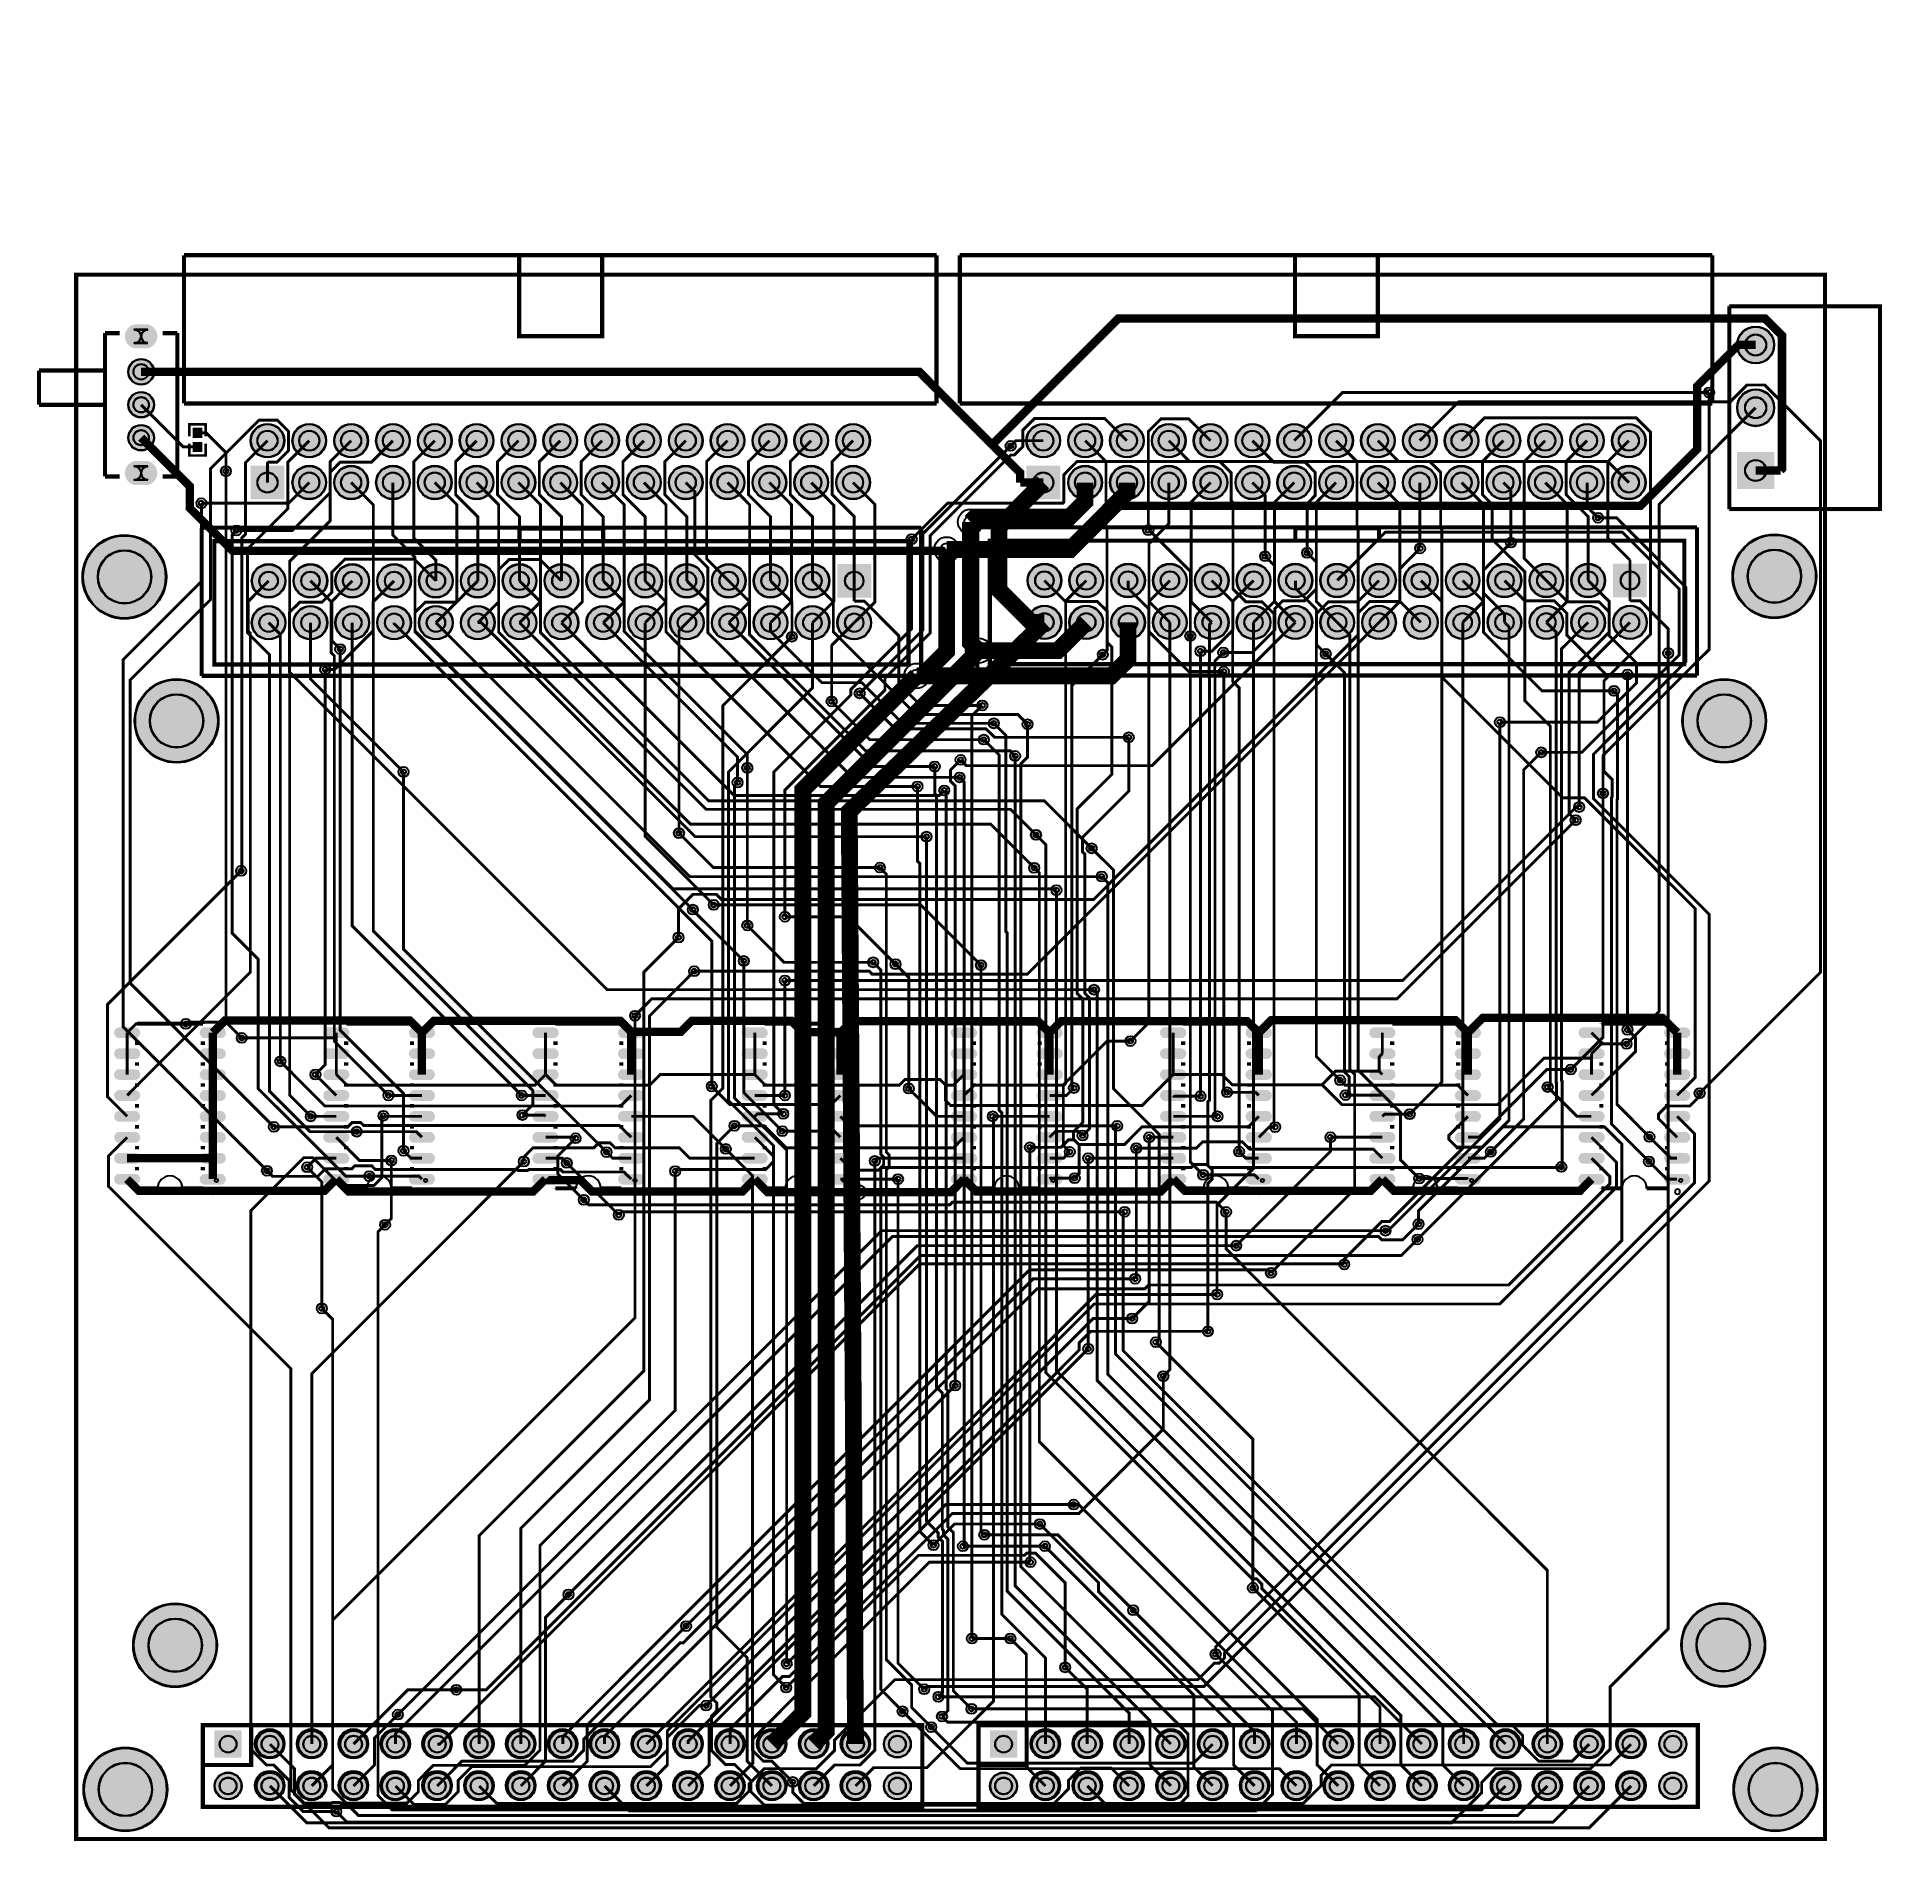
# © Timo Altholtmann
# Model space of a CAD drawing. Header units: millimetres. Extents: x -2 to 110, y 0 to 109.
import ezdxf

# ---------------------------------------------------------------- set-up
doc = ezdxf.new("R2010")
doc.units = ezdxf.units.MM
for name, color, linetype, true_color in [('BoardOutLine', 7, 'Continuous', 0xff00ff), ('BottomLayer', 7, 'Continuous', 0x0000ff), ('BottomSilkLayer', 7, 'Continuous', 0x66cc33), ('BottomSolderMaskLayer', 7, 'Continuous', 0xaa00ff), ('Document', 7, 'Continuous', 0xffffff), ('Hole', 7, 'Continuous', 0x222222), ('Multi-Layer', 7, 'Continuous', 0xc0c0c0), ('TopLayer', 7, 'Continuous', 0xff0000), ('TopPasteMaskLayer', 7, 'Continuous', 0x808080), ('TopSilkLayer', 7, 'Continuous', 0xffcc00), ('TopSolderMaskLayer', 7, 'Continuous', 0x800080)]:
    doc.layers.add(name, color=color, linetype=linetype, true_color=true_color)

msp = doc.modelspace()

# ---------------------------------------------------------------- hatches: boundary and pattern name
at = {"layer": 'BottomSolderMaskLayer'}
for points in [[(4.3, 91.95, -0.785398), (4.3, 90.5), (3.47, 90.5, -0.785398), (3.47, 91.95)], [(100.8, 90.7, 1), (103.06, 90.7, 1)], [(3.1, 89.07, 1), (4.67, 89.07, 1)], [(3.1, 87.07, 1), (4.67, 87.07, 1)], [(100.8, 86.89, 1), (103.06, 86.89, 1)], [(3.1, 85.07, 1), (4.67, 85.07, 1)], [(10.53, 84.89, 1), (12.58, 84.89, 1)], [(13.07, 84.89, 1), (15.12, 84.89, 1)], [(15.61, 84.89, 1), (17.66, 84.89, 1)], [(18.15, 84.89, 1), (20.2, 84.89, 1)], [(20.69, 84.89, 1), (22.74, 84.89, 1)], [(23.23, 84.89, 1), (25.28, 84.89, 1)], [(25.77, 84.89, 1), (27.82, 84.89, 1)], [(28.31, 84.89, 1), (30.36, 84.89, 1)], [(30.85, 84.89, 1), (32.9, 84.89, 1)], [(33.39, 84.89, 1), (35.44, 84.89, 1)], [(35.93, 84.89, 1), (37.98, 84.89, 1)], [(38.47, 84.89, 1), (40.52, 84.89, 1)], [(41.01, 84.89, 1), (43.06, 84.89, 1)], [(43.55, 84.89, 1), (45.6, 84.89, 1)], [(46.09, 84.89, 1), (48.14, 84.89, 1)], [(57.65, 84.89, 1), (59.7, 84.89, 1)], [(60.19, 84.89, 1), (62.24, 84.89, 1)], [(62.73, 84.89, 1), (64.78, 84.89, 1)], [(65.27, 84.89, 1), (67.32, 84.89, 1)], [(67.81, 84.89, 1), (69.86, 84.89, 1)], [(70.35, 84.89, 1), (72.4, 84.89, 1)], [(72.89, 84.89, 1), (74.94, 84.89, 1)], [(75.43, 84.89, 1), (77.48, 84.89, 1)], [(77.97, 84.89, 1), (80.02, 84.89, 1)], [(80.51, 84.89, 1), (82.56, 84.89, 1)], [(83.05, 84.89, 1), (85.1, 84.89, 1)], [(85.59, 84.89, 1), (87.64, 84.89, 1)], [(88.13, 84.89, 1), (90.18, 84.89, 1)], [(90.67, 84.89, 1), (92.72, 84.89, 1)], [(93.21, 84.89, 1), (95.26, 84.89, 1)], [(100.8, 81.96), (100.8, 84.21), (103.06, 84.21), (103.06, 81.96)], [(4.3, 83.65, -0.785398), (4.3, 82.2), (3.47, 82.2, -0.785398), (3.47, 83.65)], [(10.53, 83.37), (12.58, 83.37), (12.58, 81.32), (10.53, 81.32)], [(13.07, 82.35, 1), (15.12, 82.35, 1)], [(15.61, 82.35, 1), (17.66, 82.35, 1)], [(18.15, 82.35, 1), (20.2, 82.35, 1)], [(20.69, 82.35, 1), (22.74, 82.35, 1)], [(23.23, 82.35, 1), (25.28, 82.35, 1)], [(25.77, 82.35, 1), (27.82, 82.35, 1)], [(28.31, 82.35, 1), (30.36, 82.35, 1)], [(30.85, 82.35, 1), (32.9, 82.35, 1)], [(33.39, 82.35, 1), (35.44, 82.35, 1)], [(35.93, 82.35, 1), (37.98, 82.35, 1)], [(38.47, 82.35, 1), (40.52, 82.35, 1)], [(41.01, 82.35, 1), (43.06, 82.35, 1)], [(43.55, 82.35, 1), (45.6, 82.35, 1)], [(46.09, 82.35, 1), (48.14, 82.35, 1)], [(57.65, 83.37), (59.7, 83.37), (59.7, 81.32), (57.65, 81.32)], [(60.19, 82.35, 1), (62.24, 82.35, 1)], [(62.73, 82.35, 1), (64.78, 82.35, 1)], [(65.27, 82.35, 1), (67.32, 82.35, 1)], [(67.81, 82.35, 1), (69.86, 82.35, 1)], [(70.35, 82.35, 1), (72.4, 82.35, 1)], [(72.89, 82.35, 1), (74.94, 82.35, 1)], [(75.43, 82.35, 1), (77.48, 82.35, 1)], [(77.97, 82.35, 1), (80.02, 82.35, 1)], [(80.51, 82.35, 1), (82.56, 82.35, 1)], [(83.05, 82.35, 1), (85.1, 82.35, 1)], [(85.59, 82.35, 1), (87.64, 82.35, 1)], [(88.13, 82.35, 1), (90.18, 82.35, 1)], [(90.67, 82.35, 1), (92.72, 82.35, 1)], [(93.21, 82.35, 1), (95.26, 82.35, 1)], [(0.32, 76.62, 1), (5.43, 76.62, 1)], [(100.52, 76.66, 1), (105.62, 76.66, 1)], [(10.61, 76.38, 1), (12.66, 76.38, 1)], [(13.15, 76.38, 1), (15.2, 76.38, 1)], [(15.69, 76.38, 1), (17.74, 76.38, 1)], [(18.23, 76.38, 1), (20.28, 76.38, 1)], [(20.77, 76.38, 1), (22.82, 76.38, 1)], [(23.31, 76.38, 1), (25.36, 76.38, 1)], [(25.85, 76.38, 1), (27.9, 76.38, 1)], [(28.39, 76.38, 1), (30.44, 76.38, 1)], [(30.93, 76.38, 1), (32.98, 76.38, 1)], [(33.47, 76.38, 1), (35.52, 76.38, 1)], [(36.01, 76.38, 1), (38.06, 76.38, 1)], [(38.55, 76.38, 1), (40.6, 76.38, 1)], [(41.09, 76.38, 1), (43.14, 76.38, 1)], [(43.63, 76.38, 1), (45.68, 76.38, 1)], [(48.22, 75.35), (46.17, 75.35), (46.17, 77.4), (48.22, 77.4)], [(57.71, 76.4, 1), (59.76, 76.4, 1)], [(60.25, 76.4, 1), (62.3, 76.4, 1)], [(62.79, 76.4, 1), (64.84, 76.4, 1)], [(65.33, 76.4, 1), (67.38, 76.4, 1)], [(67.87, 76.4, 1), (69.92, 76.4, 1)], [(70.41, 76.4, 1), (72.46, 76.4, 1)], [(72.95, 76.4, 1), (75, 76.4, 1)], [(75.49, 76.4, 1), (77.54, 76.4, 1)], [(78.03, 76.4, 1), (80.08, 76.4, 1)], [(80.57, 76.4, 1), (82.62, 76.4, 1)], [(83.11, 76.4, 1), (85.16, 76.4, 1)], [(85.65, 76.4, 1), (87.7, 76.4, 1)], [(88.19, 76.4, 1), (90.24, 76.4, 1)], [(90.73, 76.4, 1), (92.78, 76.4, 1)], [(95.32, 75.38), (93.27, 75.38), (93.27, 77.43), (95.32, 77.43)], [(10.61, 73.84, 1), (12.66, 73.84, 1)], [(13.15, 73.84, 1), (15.2, 73.84, 1)], [(15.69, 73.84, 1), (17.74, 73.84, 1)], [(18.23, 73.84, 1), (20.28, 73.84, 1)], [(20.77, 73.84, 1), (22.82, 73.84, 1)], [(23.31, 73.84, 1), (25.36, 73.84, 1)], [(25.85, 73.84, 1), (27.9, 73.84, 1)], [(28.39, 73.84, 1), (30.44, 73.84, 1)], [(30.93, 73.84, 1), (32.98, 73.84, 1)], [(33.47, 73.84, 1), (35.52, 73.84, 1)], [(36.01, 73.84, 1), (38.06, 73.84, 1)], [(38.55, 73.84, 1), (40.6, 73.84, 1)], [(41.09, 73.84, 1), (43.14, 73.84, 1)], [(43.63, 73.84, 1), (45.68, 73.84, 1)], [(46.17, 73.84, 1), (48.22, 73.84, 1)], [(57.71, 73.86, 1), (59.76, 73.86, 1)], [(60.25, 73.86, 1), (62.3, 73.86, 1)], [(62.79, 73.86, 1), (64.84, 73.86, 1)], [(65.33, 73.86, 1), (67.38, 73.86, 1)], [(67.87, 73.86, 1), (69.92, 73.86, 1)], [(70.41, 73.86, 1), (72.46, 73.86, 1)], [(72.95, 73.86, 1), (75, 73.86, 1)], [(75.49, 73.86, 1), (77.54, 73.86, 1)], [(78.03, 73.86, 1), (80.08, 73.86, 1)], [(80.57, 73.86, 1), (82.62, 73.86, 1)], [(83.11, 73.86, 1), (85.16, 73.86, 1)], [(85.65, 73.86, 1), (87.7, 73.86, 1)], [(88.19, 73.86, 1), (90.24, 73.86, 1)], [(90.73, 73.86, 1), (92.78, 73.86, 1)], [(93.27, 73.86, 1), (95.32, 73.86, 1)], [(3.49, 67.88, 1), (8.59, 67.88, 1)], [(97.47, 67.88, 1), (102.57, 67.88, 1)], [(3.4, 11.76, 1), (8.51, 11.76, 1)], [(97.41, 11.78, 1), (102.51, 11.78, 1)], [(8.34, 4.94), (9.99, 4.94), (9.99, 6.59), (8.34, 6.59)], [(10.88, 5.76, 1), (12.53, 5.76, 1)], [(13.42, 5.76, 1), (15.07, 5.76, 1)], [(15.96, 5.76, 1), (17.61, 5.76, 1)], [(18.5, 5.76, 1), (20.15, 5.76, 1)], [(21.04, 5.76, 1), (22.69, 5.76, 1)], [(23.58, 5.76, 1), (25.23, 5.76, 1)], [(26.12, 5.76, 1), (27.77, 5.76, 1)], [(28.66, 5.76, 1), (30.31, 5.76, 1)], [(31.2, 5.76, 1), (32.85, 5.76, 1)], [(33.74, 5.76, 1), (35.39, 5.76, 1)], [(36.28, 5.76, 1), (37.93, 5.76, 1)], [(38.82, 5.76, 1), (40.47, 5.76, 1)], [(41.36, 5.76, 1), (43.01, 5.76, 1)], [(43.9, 5.76, 1), (45.55, 5.76, 1)], [(46.44, 5.76, 1), (48.09, 5.76, 1)], [(48.98, 5.76, 1), (50.63, 5.76, 1)], [(55.43, 4.94), (57.09, 4.94), (57.09, 6.59), (55.43, 6.59)], [(57.97, 5.76, 1), (59.63, 5.76, 1)], [(60.51, 5.76, 1), (62.17, 5.76, 1)], [(63.05, 5.76, 1), (64.71, 5.76, 1)], [(65.59, 5.76, 1), (67.25, 5.76, 1)], [(68.13, 5.76, 1), (69.79, 5.76, 1)], [(70.67, 5.76, 1), (72.33, 5.76, 1)], [(73.21, 5.76, 1), (74.87, 5.76, 1)], [(75.75, 5.76, 1), (77.41, 5.76, 1)], [(78.29, 5.76, 1), (79.95, 5.76, 1)], [(80.83, 5.76, 1), (82.49, 5.76, 1)], [(83.37, 5.76, 1), (85.03, 5.76, 1)], [(85.91, 5.76, 1), (87.57, 5.76, 1)], [(88.45, 5.76, 1), (90.11, 5.76, 1)], [(90.99, 5.76, 1), (92.65, 5.76, 1)], [(93.53, 5.76, 1), (95.19, 5.76, 1)], [(96.07, 5.76, 1), (97.73, 5.76, 1)], [(0.38, 3.01, 1), (5.48, 3.01, 1)], [(100.58, 3.01, 1), (105.68, 3.01, 1)], [(8.34, 3.22, 1), (9.99, 3.22, 1)], [(10.88, 3.22, 1), (12.53, 3.22, 1)], [(13.42, 3.22, 1), (15.07, 3.22, 1)], [(15.96, 3.22, 1), (17.61, 3.22, 1)], [(18.5, 3.22, 1), (20.15, 3.22, 1)], [(21.04, 3.22, 1), (22.69, 3.22, 1)], [(23.58, 3.22, 1), (25.23, 3.22, 1)], [(26.12, 3.22, 1), (27.77, 3.22, 1)], [(28.66, 3.22, 1), (30.31, 3.22, 1)], [(31.2, 3.22, 1), (32.85, 3.22, 1)], [(33.74, 3.22, 1), (35.39, 3.22, 1)], [(36.28, 3.22, 1), (37.93, 3.22, 1)], [(38.82, 3.22, 1), (40.47, 3.22, 1)], [(41.36, 3.22, 1), (43.01, 3.22, 1)], [(43.9, 3.22, 1), (45.55, 3.22, 1)], [(46.44, 3.22, 1), (48.09, 3.22, 1)], [(48.98, 3.22, 1), (50.63, 3.22, 1)], [(55.43, 3.22, 1), (57.09, 3.22, 1)], [(57.97, 3.22, 1), (59.63, 3.22, 1)], [(60.51, 3.22, 1), (62.17, 3.22, 1)], [(63.05, 3.22, 1), (64.71, 3.22, 1)], [(65.59, 3.22, 1), (67.25, 3.22, 1)], [(68.13, 3.22, 1), (69.79, 3.22, 1)], [(70.67, 3.22, 1), (72.33, 3.22, 1)], [(73.21, 3.22, 1), (74.87, 3.22, 1)], [(75.75, 3.22, 1), (77.41, 3.22, 1)], [(78.29, 3.22, 1), (79.95, 3.22, 1)], [(80.83, 3.22, 1), (82.49, 3.22, 1)], [(83.37, 3.22, 1), (85.03, 3.22, 1)], [(85.91, 3.22, 1), (87.57, 3.22, 1)], [(88.45, 3.22, 1), (90.11, 3.22, 1)], [(90.99, 3.22, 1), (92.65, 3.22, 1)], [(93.53, 3.22, 1), (95.19, 3.22, 1)], [(96.07, 3.22, 1), (97.73, 3.22, 1)]]:
    msp.add_hatch(color=256, dxfattribs=at).paths.add_polyline_path(points)
at = {"layer": 'Document'}
for points in [[(100.33, 80.87), (109.35, 80.87), (109.35, 92.92), (100.33, 92.92), (100.31, 92.92), (100.3, 92.93), (100.28, 92.93), (100.27, 92.94), (100.25, 92.95), (100.24, 92.96), (100.23, 92.97), (100.22, 92.99), (100.21, 93), (100.21, 93.02), (100.2, 93.03), (100.2, 93.05), (100.2, 93.07), (100.21, 93.08), (100.21, 93.1), (100.22, 93.11), (100.23, 93.13), (100.24, 93.14), (100.25, 93.15), (100.27, 93.16), (100.28, 93.17), (100.3, 93.17), (100.31, 93.17), (100.33, 93.18), (109.48, 93.18), (109.5, 93.17), (109.51, 93.17), (109.53, 93.17), (109.54, 93.16), (109.56, 93.15), (109.57, 93.14), (109.58, 93.13), (109.59, 93.11), (109.6, 93.1), (109.6, 93.08), (109.61, 93.07), (109.61, 93.05), (109.61, 80.74), (109.61, 80.72), (109.6, 80.71), (109.6, 80.69), (109.59, 80.68), (109.58, 80.66), (109.57, 80.65), (109.56, 80.64), (109.54, 80.63), (109.53, 80.62), (109.51, 80.62), (109.5, 80.61), (109.48, 80.61), (100.33, 80.61), (100.31, 80.61), (100.3, 80.62), (100.28, 80.62), (100.27, 80.63), (100.25, 80.64), (100.24, 80.65), (100.23, 80.66), (100.22, 80.68), (100.21, 80.69), (100.21, 80.71), (100.2, 80.72), (100.2, 80.74), (100.2, 80.76), (100.21, 80.77), (100.21, 80.79), (100.22, 80.8), (100.23, 80.82), (100.24, 80.83), (100.25, 80.84), (100.27, 80.85), (100.28, 80.86), (100.3, 80.86), (100.31, 80.86), (100.33, 80.87)], [(100.46, 93.05), (100.46, 80.74), (100.46, 80.72), (100.45, 80.71), (100.45, 80.69), (100.44, 80.68), (100.43, 80.66), (100.42, 80.65), (100.41, 80.64), (100.39, 80.63), (100.38, 80.62), (100.36, 80.62), (100.35, 80.61), (100.33, 80.61), (100.31, 80.61), (100.3, 80.62), (100.28, 80.62), (100.27, 80.63), (100.25, 80.64), (100.24, 80.65), (100.23, 80.66), (100.22, 80.68), (100.21, 80.69), (100.21, 80.71), (100.2, 80.72), (100.2, 80.74), (100.2, 93.05), (100.2, 93.07), (100.21, 93.08), (100.21, 93.1), (100.22, 93.11), (100.23, 93.13), (100.24, 93.14), (100.25, 93.15), (100.27, 93.16), (100.28, 93.17), (100.3, 93.17), (100.31, 93.17), (100.33, 93.18), (100.35, 93.17), (100.36, 93.17), (100.38, 93.17), (100.39, 93.16), (100.41, 93.15), (100.42, 93.14), (100.43, 93.13), (100.44, 93.11), (100.45, 93.1), (100.45, 93.08), (100.46, 93.07), (100.46, 93.05)]]:
    msp.add_hatch(color=256, dxfattribs=at).paths.add_polyline_path(points)
at = {"layer": 'Multi-Layer'}
for points in [[(4.29, 91.92, -0.785398), (4.29, 90.52), (3.49, 90.52, -0.785398), (3.49, 91.92)], [(100.83, 90.7, 1), (103.03, 90.7, 1)], [(3.12, 89.07, 1), (4.65, 89.07, 1)], [(3.12, 87.07, 1), (4.65, 87.07, 1)], [(100.83, 86.89, 1), (103.03, 86.89, 1)], [(3.12, 85.07, 1), (4.65, 85.07, 1)], [(10.56, 84.89, 1), (12.56, 84.89, 1)], [(13.1, 84.89, 1), (15.1, 84.89, 1)], [(15.64, 84.89, 1), (17.64, 84.89, 1)], [(18.18, 84.89, 1), (20.18, 84.89, 1)], [(20.72, 84.89, 1), (22.72, 84.89, 1)], [(23.26, 84.89, 1), (25.26, 84.89, 1)], [(25.8, 84.89, 1), (27.8, 84.89, 1)], [(28.34, 84.89, 1), (30.34, 84.89, 1)], [(30.88, 84.89, 1), (32.88, 84.89, 1)], [(33.42, 84.89, 1), (35.42, 84.89, 1)], [(35.96, 84.89, 1), (37.96, 84.89, 1)], [(38.5, 84.89, 1), (40.5, 84.89, 1)], [(41.04, 84.89, 1), (43.04, 84.89, 1)], [(43.58, 84.89, 1), (45.58, 84.89, 1)], [(46.12, 84.89, 1), (48.12, 84.89, 1)], [(57.67, 84.89, 1), (59.67, 84.89, 1)], [(60.21, 84.89, 1), (62.21, 84.89, 1)], [(62.75, 84.89, 1), (64.75, 84.89, 1)], [(65.29, 84.89, 1), (67.29, 84.89, 1)], [(67.83, 84.89, 1), (69.83, 84.89, 1)], [(70.37, 84.89, 1), (72.37, 84.89, 1)], [(72.91, 84.89, 1), (74.91, 84.89, 1)], [(75.45, 84.89, 1), (77.45, 84.89, 1)], [(77.99, 84.89, 1), (79.99, 84.89, 1)], [(80.53, 84.89, 1), (82.53, 84.89, 1)], [(83.07, 84.89, 1), (85.07, 84.89, 1)], [(85.61, 84.89, 1), (87.61, 84.89, 1)], [(88.15, 84.89, 1), (90.15, 84.89, 1)], [(90.69, 84.89, 1), (92.69, 84.89, 1)], [(93.23, 84.89, 1), (95.23, 84.89, 1)], [(100.83, 81.98), (100.83, 84.18), (103.03, 84.18), (103.03, 81.98)], [(4.29, 83.62, -0.785398), (4.29, 82.22), (3.49, 82.22, -0.785398), (3.49, 83.62)], [(10.56, 83.35), (12.56, 83.35), (12.56, 81.35), (10.56, 81.35)], [(13.1, 82.35, 1), (15.1, 82.35, 1)], [(15.64, 82.35, 1), (17.64, 82.35, 1)], [(18.18, 82.35, 1), (20.18, 82.35, 1)], [(20.72, 82.35, 1), (22.72, 82.35, 1)], [(23.26, 82.35, 1), (25.26, 82.35, 1)], [(25.8, 82.35, 1), (27.8, 82.35, 1)], [(28.34, 82.35, 1), (30.34, 82.35, 1)], [(30.88, 82.35, 1), (32.88, 82.35, 1)], [(33.42, 82.35, 1), (35.42, 82.35, 1)], [(35.96, 82.35, 1), (37.96, 82.35, 1)], [(38.5, 82.35, 1), (40.5, 82.35, 1)], [(41.04, 82.35, 1), (43.04, 82.35, 1)], [(43.58, 82.35, 1), (45.58, 82.35, 1)], [(46.12, 82.35, 1), (48.12, 82.35, 1)], [(57.67, 83.35), (59.67, 83.35), (59.67, 81.35), (57.67, 81.35)], [(60.21, 82.35, 1), (62.21, 82.35, 1)], [(62.75, 82.35, 1), (64.75, 82.35, 1)], [(65.29, 82.35, 1), (67.29, 82.35, 1)], [(67.83, 82.35, 1), (69.83, 82.35, 1)], [(70.37, 82.35, 1), (72.37, 82.35, 1)], [(72.91, 82.35, 1), (74.91, 82.35, 1)], [(75.45, 82.35, 1), (77.45, 82.35, 1)], [(77.99, 82.35, 1), (79.99, 82.35, 1)], [(80.53, 82.35, 1), (82.53, 82.35, 1)], [(83.07, 82.35, 1), (85.07, 82.35, 1)], [(85.61, 82.35, 1), (87.61, 82.35, 1)], [(88.15, 82.35, 1), (90.15, 82.35, 1)], [(90.69, 82.35, 1), (92.69, 82.35, 1)], [(93.23, 82.35, 1), (95.23, 82.35, 1)], [(10.63, 76.38, 1), (12.63, 76.38, 1)], [(13.17, 76.38, 1), (15.17, 76.38, 1)], [(15.71, 76.38, 1), (17.71, 76.38, 1)], [(18.25, 76.38, 1), (20.25, 76.38, 1)], [(20.79, 76.38, 1), (22.79, 76.38, 1)], [(23.33, 76.38, 1), (25.33, 76.38, 1)], [(25.87, 76.38, 1), (27.87, 76.38, 1)], [(28.41, 76.38, 1), (30.41, 76.38, 1)], [(30.95, 76.38, 1), (32.95, 76.38, 1)], [(33.49, 76.38, 1), (35.49, 76.38, 1)], [(36.03, 76.38, 1), (38.03, 76.38, 1)], [(38.57, 76.38, 1), (40.57, 76.38, 1)], [(41.11, 76.38, 1), (43.11, 76.38, 1)], [(43.65, 76.38, 1), (45.65, 76.38, 1)], [(48.19, 75.38), (46.19, 75.38), (46.19, 77.38), (48.19, 77.38)], [(57.74, 76.4, 1), (59.74, 76.4, 1)], [(60.28, 76.4, 1), (62.28, 76.4, 1)], [(62.82, 76.4, 1), (64.82, 76.4, 1)], [(65.36, 76.4, 1), (67.36, 76.4, 1)], [(67.9, 76.4, 1), (69.9, 76.4, 1)], [(70.44, 76.4, 1), (72.44, 76.4, 1)], [(72.98, 76.4, 1), (74.98, 76.4, 1)], [(75.52, 76.4, 1), (77.52, 76.4, 1)], [(78.06, 76.4, 1), (80.06, 76.4, 1)], [(80.6, 76.4, 1), (82.6, 76.4, 1)], [(83.14, 76.4, 1), (85.14, 76.4, 1)], [(85.68, 76.4, 1), (87.68, 76.4, 1)], [(88.22, 76.4, 1), (90.22, 76.4, 1)], [(90.76, 76.4, 1), (92.76, 76.4, 1)], [(95.3, 75.4), (93.3, 75.4), (93.3, 77.4), (95.3, 77.4)], [(10.63, 73.84, 1), (12.63, 73.84, 1)], [(13.17, 73.84, 1), (15.17, 73.84, 1)], [(15.71, 73.84, 1), (17.71, 73.84, 1)], [(18.25, 73.84, 1), (20.25, 73.84, 1)], [(20.79, 73.84, 1), (22.79, 73.84, 1)], [(23.33, 73.84, 1), (25.33, 73.84, 1)], [(25.87, 73.84, 1), (27.87, 73.84, 1)], [(28.41, 73.84, 1), (30.41, 73.84, 1)], [(30.95, 73.84, 1), (32.95, 73.84, 1)], [(33.49, 73.84, 1), (35.49, 73.84, 1)], [(36.03, 73.84, 1), (38.03, 73.84, 1)], [(38.57, 73.84, 1), (40.57, 73.84, 1)], [(41.11, 73.84, 1), (43.11, 73.84, 1)], [(43.65, 73.84, 1), (45.65, 73.84, 1)], [(46.19, 73.84, 1), (48.19, 73.84, 1)], [(57.74, 73.86, 1), (59.74, 73.86, 1)], [(60.28, 73.86, 1), (62.28, 73.86, 1)], [(62.82, 73.86, 1), (64.82, 73.86, 1)], [(65.36, 73.86, 1), (67.36, 73.86, 1)], [(67.9, 73.86, 1), (69.9, 73.86, 1)], [(70.44, 73.86, 1), (72.44, 73.86, 1)], [(72.98, 73.86, 1), (74.98, 73.86, 1)], [(75.52, 73.86, 1), (77.52, 73.86, 1)], [(78.06, 73.86, 1), (80.06, 73.86, 1)], [(80.6, 73.86, 1), (82.6, 73.86, 1)], [(83.14, 73.86, 1), (85.14, 73.86, 1)], [(85.68, 73.86, 1), (87.68, 73.86, 1)], [(88.22, 73.86, 1), (90.22, 73.86, 1)], [(90.76, 73.86, 1), (92.76, 73.86, 1)], [(93.3, 73.86, 1), (95.3, 73.86, 1)], [(8.37, 4.96), (9.97, 4.96), (9.97, 6.56), (8.37, 6.56)], [(10.91, 5.76, 1), (12.51, 5.76, 1)], [(13.45, 5.76, 1), (15.05, 5.76, 1)], [(15.99, 5.76, 1), (17.59, 5.76, 1)], [(18.53, 5.76, 1), (20.13, 5.76, 1)], [(21.07, 5.76, 1), (22.67, 5.76, 1)], [(23.61, 5.76, 1), (25.21, 5.76, 1)], [(26.15, 5.76, 1), (27.75, 5.76, 1)], [(28.69, 5.76, 1), (30.29, 5.76, 1)], [(31.23, 5.76, 1), (32.83, 5.76, 1)], [(33.77, 5.76, 1), (35.37, 5.76, 1)], [(36.31, 5.76, 1), (37.91, 5.76, 1)], [(38.85, 5.76, 1), (40.45, 5.76, 1)], [(41.39, 5.76, 1), (42.99, 5.76, 1)], [(43.93, 5.76, 1), (45.53, 5.76, 1)], [(46.47, 5.76, 1), (48.07, 5.76, 1)], [(49.01, 5.76, 1), (50.61, 5.76, 1)], [(55.46, 4.96), (57.06, 4.96), (57.06, 6.56), (55.46, 6.56)], [(58, 5.76, 1), (59.6, 5.76, 1)], [(60.54, 5.76, 1), (62.14, 5.76, 1)], [(63.08, 5.76, 1), (64.68, 5.76, 1)], [(65.62, 5.76, 1), (67.22, 5.76, 1)], [(68.16, 5.76, 1), (69.76, 5.76, 1)], [(70.7, 5.76, 1), (72.3, 5.76, 1)], [(73.24, 5.76, 1), (74.84, 5.76, 1)], [(75.78, 5.76, 1), (77.38, 5.76, 1)], [(78.32, 5.76, 1), (79.92, 5.76, 1)], [(80.86, 5.76, 1), (82.46, 5.76, 1)], [(83.4, 5.76, 1), (85, 5.76, 1)], [(85.94, 5.76, 1), (87.54, 5.76, 1)], [(88.48, 5.76, 1), (90.08, 5.76, 1)], [(91.02, 5.76, 1), (92.62, 5.76, 1)], [(93.56, 5.76, 1), (95.16, 5.76, 1)], [(96.1, 5.76, 1), (97.7, 5.76, 1)], [(8.37, 3.22, 1), (9.97, 3.22, 1)], [(10.91, 3.22, 1), (12.51, 3.22, 1)], [(13.45, 3.22, 1), (15.05, 3.22, 1)], [(15.99, 3.22, 1), (17.59, 3.22, 1)], [(18.53, 3.22, 1), (20.13, 3.22, 1)], [(21.07, 3.22, 1), (22.67, 3.22, 1)], [(23.61, 3.22, 1), (25.21, 3.22, 1)], [(26.15, 3.22, 1), (27.75, 3.22, 1)], [(28.69, 3.22, 1), (30.29, 3.22, 1)], [(31.23, 3.22, 1), (32.83, 3.22, 1)], [(33.77, 3.22, 1), (35.37, 3.22, 1)], [(36.31, 3.22, 1), (37.91, 3.22, 1)], [(38.85, 3.22, 1), (40.45, 3.22, 1)], [(41.39, 3.22, 1), (42.99, 3.22, 1)], [(43.93, 3.22, 1), (45.53, 3.22, 1)], [(46.47, 3.22, 1), (48.07, 3.22, 1)], [(49.01, 3.22, 1), (50.61, 3.22, 1)], [(55.46, 3.22, 1), (57.06, 3.22, 1)], [(58, 3.22, 1), (59.6, 3.22, 1)], [(60.54, 3.22, 1), (62.14, 3.22, 1)], [(63.08, 3.22, 1), (64.68, 3.22, 1)], [(65.62, 3.22, 1), (67.22, 3.22, 1)], [(68.16, 3.22, 1), (69.76, 3.22, 1)], [(70.7, 3.22, 1), (72.3, 3.22, 1)], [(73.24, 3.22, 1), (74.84, 3.22, 1)], [(75.78, 3.22, 1), (77.38, 3.22, 1)], [(78.32, 3.22, 1), (79.92, 3.22, 1)], [(80.86, 3.22, 1), (82.46, 3.22, 1)], [(83.4, 3.22, 1), (85, 3.22, 1)], [(85.94, 3.22, 1), (87.54, 3.22, 1)], [(88.48, 3.22, 1), (90.08, 3.22, 1)], [(91.02, 3.22, 1), (92.62, 3.22, 1)], [(93.56, 3.22, 1), (95.16, 3.22, 1)], [(96.1, 3.22, 1), (97.7, 3.22, 1)]]:
    msp.add_hatch(color=256, dxfattribs=at).paths.add_polyline_path(points)
at = {"layer": 'TopLayer'}
for points in [[(7.59, 85.09), (7.05, 85.09), (7.05, 85.65), (7.59, 85.65)], [(7.59, 84.79), (7.05, 84.79), (7.05, 84.22), (7.59, 84.22)], [(3.54, 49.25, -0.785398), (3.54, 48.65), (2.54, 48.65, -0.785398), (2.54, 49.25)], [(8.74, 49.25, -0.785398), (8.74, 48.65), (7.74, 48.65, -0.785398), (7.74, 49.25)], [(16.24, 49.25, -0.785398), (16.24, 48.65), (15.24, 48.65, -0.785398), (15.24, 49.25)], [(21.44, 49.25, -0.785398), (21.44, 48.65), (20.44, 48.65, -0.785398), (20.44, 49.25)], [(28.95, 49.25, -0.785398), (28.95, 48.65), (27.95, 48.65, -0.785398), (27.95, 49.25)], [(34.15, 49.25, -0.785398), (34.15, 48.65), (33.15, 48.65, -0.785398), (33.15, 49.25)], [(41.65, 49.25, -0.785398), (41.65, 48.65), (40.65, 48.65, -0.785398), (40.65, 49.25)], [(46.85, 49.25, -0.785398), (46.85, 48.65), (45.85, 48.65, -0.785398), (45.85, 49.25)], [(54.35, 49.25, -0.785398), (54.35, 48.65), (53.35, 48.65, -0.785398), (53.35, 49.25)], [(59.55, 49.25, -0.785398), (59.55, 48.65), (58.55, 48.65, -0.785398), (58.55, 49.25)], [(67.06, 49.25, -0.785398), (67.06, 48.65), (66.06, 48.65, -0.785398), (66.06, 49.25)], [(72.26, 49.25, -0.785398), (72.26, 48.65), (71.26, 48.65, -0.785398), (71.26, 49.25)], [(79.76, 49.25, -0.785398), (79.76, 48.65), (78.76, 48.65, -0.785398), (78.76, 49.25)], [(84.96, 49.25, -0.785398), (84.96, 48.65), (83.96, 48.65, -0.785398), (83.96, 49.25)], [(92.46, 49.25, -0.785398), (92.46, 48.65), (91.46, 48.65, -0.785398), (91.46, 49.25)], [(97.66, 49.25, -0.785398), (97.66, 48.65), (96.66, 48.65, -0.785398), (96.66, 49.25)], [(3.54, 47.98, -0.785398), (3.54, 47.38), (2.54, 47.38, -0.785398), (2.54, 47.98)], [(8.74, 47.98, -0.785398), (8.74, 47.38), (7.74, 47.38, -0.785398), (7.74, 47.98)], [(16.24, 47.98, -0.785398), (16.24, 47.38), (15.24, 47.38, -0.785398), (15.24, 47.98)], [(21.44, 47.98, -0.785398), (21.44, 47.38), (20.44, 47.38, -0.785398), (20.44, 47.98)], [(28.95, 47.98, -0.785398), (28.95, 47.38), (27.95, 47.38, -0.785398), (27.95, 47.98)], [(34.15, 47.98, -0.785398), (34.15, 47.38), (33.15, 47.38, -0.785398), (33.15, 47.98)], [(41.65, 47.98, -0.785398), (41.65, 47.38), (40.65, 47.38, -0.785398), (40.65, 47.98)], [(46.85, 47.98, -0.785398), (46.85, 47.38), (45.85, 47.38, -0.785398), (45.85, 47.98)], [(54.35, 47.98, -0.785398), (54.35, 47.38), (53.35, 47.38, -0.785398), (53.35, 47.98)], [(59.55, 47.98, -0.785398), (59.55, 47.38), (58.55, 47.38, -0.785398), (58.55, 47.98)], [(67.06, 47.98, -0.785398), (67.06, 47.38), (66.06, 47.38, -0.785398), (66.06, 47.98)], [(72.26, 47.98, -0.785398), (72.26, 47.38), (71.26, 47.38, -0.785398), (71.26, 47.98)], [(79.76, 47.98, -0.785398), (79.76, 47.38), (78.76, 47.38, -0.785398), (78.76, 47.98)], [(84.96, 47.98, -0.785398), (84.96, 47.38), (83.96, 47.38, -0.785398), (83.96, 47.98)], [(92.46, 47.98, -0.785398), (92.46, 47.38), (91.46, 47.38, -0.785398), (91.46, 47.98)], [(97.66, 47.98, -0.785398), (97.66, 47.38), (96.66, 47.38, -0.785398), (96.66, 47.98)], [(3.54, 46.71, -0.785398), (3.54, 46.11), (2.54, 46.11, -0.785398), (2.54, 46.71)], [(8.74, 46.71, -0.785398), (8.74, 46.11), (7.74, 46.11, -0.785398), (7.74, 46.71)], [(16.24, 46.71, -0.785398), (16.24, 46.11), (15.24, 46.11, -0.785398), (15.24, 46.71)], [(21.44, 46.71, -0.785398), (21.44, 46.11), (20.44, 46.11, -0.785398), (20.44, 46.71)], [(28.95, 46.71, -0.785398), (28.95, 46.11), (27.95, 46.11, -0.785398), (27.95, 46.71)], [(34.15, 46.71, -0.785398), (34.15, 46.11), (33.15, 46.11, -0.785398), (33.15, 46.71)], [(41.65, 46.71, -0.785398), (41.65, 46.11), (40.65, 46.11, -0.785398), (40.65, 46.71)], [(46.85, 46.71, -0.785398), (46.85, 46.11), (45.85, 46.11, -0.785398), (45.85, 46.71)], [(54.35, 46.71, -0.785398), (54.35, 46.11), (53.35, 46.11, -0.785398), (53.35, 46.71)], [(59.55, 46.71, -0.785398), (59.55, 46.11), (58.55, 46.11, -0.785398), (58.55, 46.71)], [(67.06, 46.71, -0.785398), (67.06, 46.11), (66.06, 46.11, -0.785398), (66.06, 46.71)], [(72.26, 46.71, -0.785398), (72.26, 46.11), (71.26, 46.11, -0.785398), (71.26, 46.71)], [(79.76, 46.71, -0.785398), (79.76, 46.11), (78.76, 46.11, -0.785398), (78.76, 46.71)], [(84.96, 46.71, -0.785398), (84.96, 46.11), (83.96, 46.11, -0.785398), (83.96, 46.71)], [(92.46, 46.71, -0.785398), (92.46, 46.11), (91.46, 46.11, -0.785398), (91.46, 46.71)], [(97.66, 46.71, -0.785398), (97.66, 46.11), (96.66, 46.11, -0.785398), (96.66, 46.71)], [(3.54, 45.44, -0.785398), (3.54, 44.84), (2.54, 44.84, -0.785398), (2.54, 45.44)], [(8.74, 45.44, -0.785398), (8.74, 44.84), (7.74, 44.84, -0.785398), (7.74, 45.44)], [(16.24, 45.44, -0.785398), (16.24, 44.84), (15.24, 44.84, -0.785398), (15.24, 45.44)], [(21.44, 45.44, -0.785398), (21.44, 44.84), (20.44, 44.84, -0.785398), (20.44, 45.44)], [(28.95, 45.44, -0.785398), (28.95, 44.84), (27.95, 44.84, -0.785398), (27.95, 45.44)], [(34.15, 45.44, -0.785398), (34.15, 44.84), (33.15, 44.84, -0.785398), (33.15, 45.44)], [(41.65, 45.44, -0.785398), (41.65, 44.84), (40.65, 44.84, -0.785398), (40.65, 45.44)], [(46.85, 45.44, -0.785398), (46.85, 44.84), (45.85, 44.84, -0.785398), (45.85, 45.44)], [(54.35, 45.44, -0.785398), (54.35, 44.84), (53.35, 44.84, -0.785398), (53.35, 45.44)], [(59.55, 45.44, -0.785398), (59.55, 44.84), (58.55, 44.84, -0.785398), (58.55, 45.44)], [(67.06, 45.44, -0.785398), (67.06, 44.84), (66.06, 44.84, -0.785398), (66.06, 45.44)], [(72.26, 45.44, -0.785398), (72.26, 44.84), (71.26, 44.84, -0.785398), (71.26, 45.44)], [(79.76, 45.44, -0.785398), (79.76, 44.84), (78.76, 44.84, -0.785398), (78.76, 45.44)], [(84.96, 45.44, -0.785398), (84.96, 44.84), (83.96, 44.84, -0.785398), (83.96, 45.44)], [(92.46, 45.44, -0.785398), (92.46, 44.84), (91.46, 44.84, -0.785398), (91.46, 45.44)], [(97.66, 45.44, -0.785398), (97.66, 44.84), (96.66, 44.84, -0.785398), (96.66, 45.44)], [(3.54, 44.17, -0.785398), (3.54, 43.57), (2.54, 43.57, -0.785398), (2.54, 44.17)], [(8.74, 44.17, -0.785398), (8.74, 43.57), (7.74, 43.57, -0.785398), (7.74, 44.17)], [(16.24, 44.17, -0.785398), (16.24, 43.57), (15.24, 43.57, -0.785398), (15.24, 44.17)], [(21.44, 44.17, -0.785398), (21.44, 43.57), (20.44, 43.57, -0.785398), (20.44, 44.17)], [(28.95, 44.17, -0.785398), (28.95, 43.57), (27.95, 43.57, -0.785398), (27.95, 44.17)], [(34.15, 44.17, -0.785398), (34.15, 43.57), (33.15, 43.57, -0.785398), (33.15, 44.17)], [(41.65, 44.17, -0.785398), (41.65, 43.57), (40.65, 43.57, -0.785398), (40.65, 44.17)], [(46.85, 44.17, -0.785398), (46.85, 43.57), (45.85, 43.57, -0.785398), (45.85, 44.17)], [(54.35, 44.17, -0.785398), (54.35, 43.57), (53.35, 43.57, -0.785398), (53.35, 44.17)], [(59.55, 44.17, -0.785398), (59.55, 43.57), (58.55, 43.57, -0.785398), (58.55, 44.17)], [(67.06, 44.17, -0.785398), (67.06, 43.57), (66.06, 43.57, -0.785398), (66.06, 44.17)], [(72.26, 44.17, -0.785398), (72.26, 43.57), (71.26, 43.57, -0.785398), (71.26, 44.17)], [(79.76, 44.17, -0.785398), (79.76, 43.57), (78.76, 43.57, -0.785398), (78.76, 44.17)], [(84.96, 44.17, -0.785398), (84.96, 43.57), (83.96, 43.57, -0.785398), (83.96, 44.17)], [(92.46, 44.17, -0.785398), (92.46, 43.57), (91.46, 43.57, -0.785398), (91.46, 44.17)], [(97.66, 44.17, -0.785398), (97.66, 43.57), (96.66, 43.57, -0.785398), (96.66, 44.17)], [(3.54, 42.9, -0.785398), (3.54, 42.3), (2.54, 42.3, -0.785398), (2.54, 42.9)], [(8.74, 42.9, -0.785398), (8.74, 42.3), (7.74, 42.3, -0.785398), (7.74, 42.9)], [(16.24, 42.9, -0.785398), (16.24, 42.3), (15.24, 42.3, -0.785398), (15.24, 42.9)], [(21.44, 42.9, -0.785398), (21.44, 42.3), (20.44, 42.3, -0.785398), (20.44, 42.9)], [(28.95, 42.9, -0.785398), (28.95, 42.3), (27.95, 42.3, -0.785398), (27.95, 42.9)], [(34.15, 42.9, -0.785398), (34.15, 42.3), (33.15, 42.3, -0.785398), (33.15, 42.9)], [(41.65, 42.9, -0.785398), (41.65, 42.3), (40.65, 42.3, -0.785398), (40.65, 42.9)], [(46.85, 42.9, -0.785398), (46.85, 42.3), (45.85, 42.3, -0.785398), (45.85, 42.9)], [(54.35, 42.9, -0.785398), (54.35, 42.3), (53.35, 42.3, -0.785398), (53.35, 42.9)], [(59.55, 42.9, -0.785398), (59.55, 42.3), (58.55, 42.3, -0.785398), (58.55, 42.9)], [(67.06, 42.9, -0.785398), (67.06, 42.3), (66.06, 42.3, -0.785398), (66.06, 42.9)], [(72.26, 42.9, -0.785398), (72.26, 42.3), (71.26, 42.3, -0.785398), (71.26, 42.9)], [(79.76, 42.9, -0.785398), (79.76, 42.3), (78.76, 42.3, -0.785398), (78.76, 42.9)], [(84.96, 42.9, -0.785398), (84.96, 42.3), (83.96, 42.3, -0.785398), (83.96, 42.9)], [(92.46, 42.9, -0.785398), (92.46, 42.3), (91.46, 42.3, -0.785398), (91.46, 42.9)], [(97.66, 42.9, -0.785398), (97.66, 42.3), (96.66, 42.3, -0.785398), (96.66, 42.9)], [(3.54, 41.63, -0.785398), (3.54, 41.03), (2.54, 41.03, -0.785398), (2.54, 41.63)], [(8.74, 41.63, -0.785398), (8.74, 41.03), (7.74, 41.03, -0.785398), (7.74, 41.63)], [(16.24, 41.63, -0.785398), (16.24, 41.03), (15.24, 41.03, -0.785398), (15.24, 41.63)], [(21.44, 41.63, -0.785398), (21.44, 41.03), (20.44, 41.03, -0.785398), (20.44, 41.63)], [(28.95, 41.63, -0.785398), (28.95, 41.03), (27.95, 41.03, -0.785398), (27.95, 41.63)], [(34.15, 41.63, -0.785398), (34.15, 41.03), (33.15, 41.03, -0.785398), (33.15, 41.63)], [(41.65, 41.63, -0.785398), (41.65, 41.03), (40.65, 41.03, -0.785398), (40.65, 41.63)], [(46.85, 41.63, -0.785398), (46.85, 41.03), (45.85, 41.03, -0.785398), (45.85, 41.63)], [(54.35, 41.63, -0.785398), (54.35, 41.03), (53.35, 41.03, -0.785398), (53.35, 41.63)], [(59.55, 41.63, -0.785398), (59.55, 41.03), (58.55, 41.03, -0.785398), (58.55, 41.63)], [(67.06, 41.63, -0.785398), (67.06, 41.03), (66.06, 41.03, -0.785398), (66.06, 41.63)], [(72.26, 41.63, -0.785398), (72.26, 41.03), (71.26, 41.03, -0.785398), (71.26, 41.63)], [(79.76, 41.63, -0.785398), (79.76, 41.03), (78.76, 41.03, -0.785398), (78.76, 41.63)], [(84.96, 41.63, -0.785398), (84.96, 41.03), (83.96, 41.03, -0.785398), (83.96, 41.63)], [(92.46, 41.63, -0.785398), (92.46, 41.03), (91.46, 41.03, -0.785398), (91.46, 41.63)], [(97.66, 41.63, -0.785398), (97.66, 41.03), (96.66, 41.03, -0.785398), (96.66, 41.63)], [(3.54, 40.36, -0.785398), (3.54, 39.76), (2.54, 39.76, -0.785398), (2.54, 40.36)], [(8.74, 40.36, -0.785398), (8.74, 39.76), (7.74, 39.76, -0.785398), (7.74, 40.36)], [(16.24, 40.36, -0.785398), (16.24, 39.76), (15.24, 39.76, -0.785398), (15.24, 40.36)], [(21.44, 40.36, -0.785398), (21.44, 39.76), (20.44, 39.76, -0.785398), (20.44, 40.36)], [(28.95, 40.36, -0.785398), (28.95, 39.76), (27.95, 39.76, -0.785398), (27.95, 40.36)], [(34.15, 40.36, -0.785398), (34.15, 39.76), (33.15, 39.76, -0.785398), (33.15, 40.36)], [(41.65, 40.36, -0.785398), (41.65, 39.76), (40.65, 39.76, -0.785398), (40.65, 40.36)], [(46.85, 40.36, -0.785398), (46.85, 39.76), (45.85, 39.76, -0.785398), (45.85, 40.36)], [(54.35, 40.36, -0.785398), (54.35, 39.76), (53.35, 39.76, -0.785398), (53.35, 40.36)], [(59.55, 40.36, -0.785398), (59.55, 39.76), (58.55, 39.76, -0.785398), (58.55, 40.36)], [(67.06, 40.36, -0.785398), (67.06, 39.76), (66.06, 39.76, -0.785398), (66.06, 40.36)], [(72.26, 40.36, -0.785398), (72.26, 39.76), (71.26, 39.76, -0.785398), (71.26, 40.36)], [(79.76, 40.36, -0.785398), (79.76, 39.76), (78.76, 39.76, -0.785398), (78.76, 40.36)], [(84.96, 40.36, -0.785398), (84.96, 39.76), (83.96, 39.76, -0.785398), (83.96, 40.36)], [(92.46, 40.36, -0.785398), (92.46, 39.76), (91.46, 39.76, -0.785398), (91.46, 40.36)], [(97.66, 40.36, -0.785398), (97.66, 39.76), (96.66, 39.76, -0.785398), (96.66, 40.36)]]:
    msp.add_hatch(color=256, dxfattribs=at).paths.add_polyline_path(points)
at = {"layer": 'TopPasteMaskLayer'}
for points in [[(7.55, 85.07), (7.09, 85.07), (7.05, 85.11), (7.05, 85.61), (7.09, 85.65), (7.55, 85.65), (7.59, 85.61), (7.59, 85.11)], [(7.55, 84.8), (7.09, 84.8), (7.05, 84.76), (7.05, 84.26), (7.09, 84.22), (7.55, 84.22), (7.59, 84.26), (7.59, 84.76)], [(3.54, 49.25, -0.785398), (3.54, 48.65), (2.54, 48.65, -0.785398), (2.54, 49.25)], [(8.74, 49.25, -0.785398), (8.74, 48.65), (7.74, 48.65, -0.785398), (7.74, 49.25)], [(16.24, 49.25, -0.785398), (16.24, 48.65), (15.24, 48.65, -0.785398), (15.24, 49.25)], [(21.44, 49.25, -0.785398), (21.44, 48.65), (20.44, 48.65, -0.785398), (20.44, 49.25)], [(28.95, 49.25, -0.785398), (28.95, 48.65), (27.95, 48.65, -0.785398), (27.95, 49.25)], [(34.15, 49.25, -0.785398), (34.15, 48.65), (33.15, 48.65, -0.785398), (33.15, 49.25)], [(41.65, 49.25, -0.785398), (41.65, 48.65), (40.65, 48.65, -0.785398), (40.65, 49.25)], [(46.85, 49.25, -0.785398), (46.85, 48.65), (45.85, 48.65, -0.785398), (45.85, 49.25)], [(54.35, 49.25, -0.785398), (54.35, 48.65), (53.35, 48.65, -0.785398), (53.35, 49.25)], [(59.55, 49.25, -0.785398), (59.55, 48.65), (58.55, 48.65, -0.785398), (58.55, 49.25)], [(67.06, 49.25, -0.785398), (67.06, 48.65), (66.06, 48.65, -0.785398), (66.06, 49.25)], [(72.26, 49.25, -0.785398), (72.26, 48.65), (71.26, 48.65, -0.785398), (71.26, 49.25)], [(79.76, 49.25, -0.785398), (79.76, 48.65), (78.76, 48.65, -0.785398), (78.76, 49.25)], [(84.96, 49.25, -0.785398), (84.96, 48.65), (83.96, 48.65, -0.785398), (83.96, 49.25)], [(92.46, 49.25, -0.785398), (92.46, 48.65), (91.46, 48.65, -0.785398), (91.46, 49.25)], [(97.66, 49.25, -0.785398), (97.66, 48.65), (96.66, 48.65, -0.785398), (96.66, 49.25)], [(3.54, 47.98, -0.785398), (3.54, 47.38), (2.54, 47.38, -0.785398), (2.54, 47.98)], [(8.74, 47.98, -0.785398), (8.74, 47.38), (7.74, 47.38, -0.785398), (7.74, 47.98)], [(16.24, 47.98, -0.785398), (16.24, 47.38), (15.24, 47.38, -0.785398), (15.24, 47.98)], [(21.44, 47.98, -0.785398), (21.44, 47.38), (20.44, 47.38, -0.785398), (20.44, 47.98)], [(28.95, 47.98, -0.785398), (28.95, 47.38), (27.95, 47.38, -0.785398), (27.95, 47.98)], [(34.15, 47.98, -0.785398), (34.15, 47.38), (33.15, 47.38, -0.785398), (33.15, 47.98)], [(41.65, 47.98, -0.785398), (41.65, 47.38), (40.65, 47.38, -0.785398), (40.65, 47.98)], [(46.85, 47.98, -0.785398), (46.85, 47.38), (45.85, 47.38, -0.785398), (45.85, 47.98)], [(54.35, 47.98, -0.785398), (54.35, 47.38), (53.35, 47.38, -0.785398), (53.35, 47.98)], [(59.55, 47.98, -0.785398), (59.55, 47.38), (58.55, 47.38, -0.785398), (58.55, 47.98)], [(67.06, 47.98, -0.785398), (67.06, 47.38), (66.06, 47.38, -0.785398), (66.06, 47.98)], [(72.26, 47.98, -0.785398), (72.26, 47.38), (71.26, 47.38, -0.785398), (71.26, 47.98)], [(79.76, 47.98, -0.785398), (79.76, 47.38), (78.76, 47.38, -0.785398), (78.76, 47.98)], [(84.96, 47.98, -0.785398), (84.96, 47.38), (83.96, 47.38, -0.785398), (83.96, 47.98)], [(92.46, 47.98, -0.785398), (92.46, 47.38), (91.46, 47.38, -0.785398), (91.46, 47.98)], [(97.66, 47.98, -0.785398), (97.66, 47.38), (96.66, 47.38, -0.785398), (96.66, 47.98)], [(3.54, 46.71, -0.785398), (3.54, 46.11), (2.54, 46.11, -0.785398), (2.54, 46.71)], [(8.74, 46.71, -0.785398), (8.74, 46.11), (7.74, 46.11, -0.785398), (7.74, 46.71)], [(16.24, 46.71, -0.785398), (16.24, 46.11), (15.24, 46.11, -0.785398), (15.24, 46.71)], [(21.44, 46.71, -0.785398), (21.44, 46.11), (20.44, 46.11, -0.785398), (20.44, 46.71)], [(28.95, 46.71, -0.785398), (28.95, 46.11), (27.95, 46.11, -0.785398), (27.95, 46.71)], [(34.15, 46.71, -0.785398), (34.15, 46.11), (33.15, 46.11, -0.785398), (33.15, 46.71)], [(41.65, 46.71, -0.785398), (41.65, 46.11), (40.65, 46.11, -0.785398), (40.65, 46.71)], [(46.85, 46.71, -0.785398), (46.85, 46.11), (45.85, 46.11, -0.785398), (45.85, 46.71)], [(54.35, 46.71, -0.785398), (54.35, 46.11), (53.35, 46.11, -0.785398), (53.35, 46.71)], [(59.55, 46.71, -0.785398), (59.55, 46.11), (58.55, 46.11, -0.785398), (58.55, 46.71)], [(67.06, 46.71, -0.785398), (67.06, 46.11), (66.06, 46.11, -0.785398), (66.06, 46.71)], [(72.26, 46.71, -0.785398), (72.26, 46.11), (71.26, 46.11, -0.785398), (71.26, 46.71)], [(79.76, 46.71, -0.785398), (79.76, 46.11), (78.76, 46.11, -0.785398), (78.76, 46.71)], [(84.96, 46.71, -0.785398), (84.96, 46.11), (83.96, 46.11, -0.785398), (83.96, 46.71)], [(92.46, 46.71, -0.785398), (92.46, 46.11), (91.46, 46.11, -0.785398), (91.46, 46.71)], [(97.66, 46.71, -0.785398), (97.66, 46.11), (96.66, 46.11, -0.785398), (96.66, 46.71)], [(3.54, 45.44, -0.785398), (3.54, 44.84), (2.54, 44.84, -0.785398), (2.54, 45.44)], [(8.74, 45.44, -0.785398), (8.74, 44.84), (7.74, 44.84, -0.785398), (7.74, 45.44)], [(16.24, 45.44, -0.785398), (16.24, 44.84), (15.24, 44.84, -0.785398), (15.24, 45.44)], [(21.44, 45.44, -0.785398), (21.44, 44.84), (20.44, 44.84, -0.785398), (20.44, 45.44)], [(28.95, 45.44, -0.785398), (28.95, 44.84), (27.95, 44.84, -0.785398), (27.95, 45.44)], [(34.15, 45.44, -0.785398), (34.15, 44.84), (33.15, 44.84, -0.785398), (33.15, 45.44)], [(41.65, 45.44, -0.785398), (41.65, 44.84), (40.65, 44.84, -0.785398), (40.65, 45.44)], [(46.85, 45.44, -0.785398), (46.85, 44.84), (45.85, 44.84, -0.785398), (45.85, 45.44)], [(54.35, 45.44, -0.785398), (54.35, 44.84), (53.35, 44.84, -0.785398), (53.35, 45.44)], [(59.55, 45.44, -0.785398), (59.55, 44.84), (58.55, 44.84, -0.785398), (58.55, 45.44)], [(67.06, 45.44, -0.785398), (67.06, 44.84), (66.06, 44.84, -0.785398), (66.06, 45.44)], [(72.26, 45.44, -0.785398), (72.26, 44.84), (71.26, 44.84, -0.785398), (71.26, 45.44)], [(79.76, 45.44, -0.785398), (79.76, 44.84), (78.76, 44.84, -0.785398), (78.76, 45.44)], [(84.96, 45.44, -0.785398), (84.96, 44.84), (83.96, 44.84, -0.785398), (83.96, 45.44)], [(92.46, 45.44, -0.785398), (92.46, 44.84), (91.46, 44.84, -0.785398), (91.46, 45.44)], [(97.66, 45.44, -0.785398), (97.66, 44.84), (96.66, 44.84, -0.785398), (96.66, 45.44)], [(3.54, 44.17, -0.785398), (3.54, 43.57), (2.54, 43.57, -0.785398), (2.54, 44.17)], [(8.74, 44.17, -0.785398), (8.74, 43.57), (7.74, 43.57, -0.785398), (7.74, 44.17)], [(16.24, 44.17, -0.785398), (16.24, 43.57), (15.24, 43.57, -0.785398), (15.24, 44.17)], [(21.44, 44.17, -0.785398), (21.44, 43.57), (20.44, 43.57, -0.785398), (20.44, 44.17)], [(28.95, 44.17, -0.785398), (28.95, 43.57), (27.95, 43.57, -0.785398), (27.95, 44.17)], [(34.15, 44.17, -0.785398), (34.15, 43.57), (33.15, 43.57, -0.785398), (33.15, 44.17)], [(41.65, 44.17, -0.785398), (41.65, 43.57), (40.65, 43.57, -0.785398), (40.65, 44.17)], [(46.85, 44.17, -0.785398), (46.85, 43.57), (45.85, 43.57, -0.785398), (45.85, 44.17)], [(54.35, 44.17, -0.785398), (54.35, 43.57), (53.35, 43.57, -0.785398), (53.35, 44.17)], [(59.55, 44.17, -0.785398), (59.55, 43.57), (58.55, 43.57, -0.785398), (58.55, 44.17)], [(67.06, 44.17, -0.785398), (67.06, 43.57), (66.06, 43.57, -0.785398), (66.06, 44.17)], [(72.26, 44.17, -0.785398), (72.26, 43.57), (71.26, 43.57, -0.785398), (71.26, 44.17)], [(79.76, 44.17, -0.785398), (79.76, 43.57), (78.76, 43.57, -0.785398), (78.76, 44.17)], [(84.96, 44.17, -0.785398), (84.96, 43.57), (83.96, 43.57, -0.785398), (83.96, 44.17)], [(92.46, 44.17, -0.785398), (92.46, 43.57), (91.46, 43.57, -0.785398), (91.46, 44.17)], [(97.66, 44.17, -0.785398), (97.66, 43.57), (96.66, 43.57, -0.785398), (96.66, 44.17)], [(3.54, 42.9, -0.785398), (3.54, 42.3), (2.54, 42.3, -0.785398), (2.54, 42.9)], [(8.74, 42.9, -0.785398), (8.74, 42.3), (7.74, 42.3, -0.785398), (7.74, 42.9)], [(16.24, 42.9, -0.785398), (16.24, 42.3), (15.24, 42.3, -0.785398), (15.24, 42.9)], [(21.44, 42.9, -0.785398), (21.44, 42.3), (20.44, 42.3, -0.785398), (20.44, 42.9)], [(28.95, 42.9, -0.785398), (28.95, 42.3), (27.95, 42.3, -0.785398), (27.95, 42.9)], [(34.15, 42.9, -0.785398), (34.15, 42.3), (33.15, 42.3, -0.785398), (33.15, 42.9)], [(41.65, 42.9, -0.785398), (41.65, 42.3), (40.65, 42.3, -0.785398), (40.65, 42.9)], [(46.85, 42.9, -0.785398), (46.85, 42.3), (45.85, 42.3, -0.785398), (45.85, 42.9)], [(54.35, 42.9, -0.785398), (54.35, 42.3), (53.35, 42.3, -0.785398), (53.35, 42.9)], [(59.55, 42.9, -0.785398), (59.55, 42.3), (58.55, 42.3, -0.785398), (58.55, 42.9)], [(67.06, 42.9, -0.785398), (67.06, 42.3), (66.06, 42.3, -0.785398), (66.06, 42.9)], [(72.26, 42.9, -0.785398), (72.26, 42.3), (71.26, 42.3, -0.785398), (71.26, 42.9)], [(79.76, 42.9, -0.785398), (79.76, 42.3), (78.76, 42.3, -0.785398), (78.76, 42.9)], [(84.96, 42.9, -0.785398), (84.96, 42.3), (83.96, 42.3, -0.785398), (83.96, 42.9)], [(92.46, 42.9, -0.785398), (92.46, 42.3), (91.46, 42.3, -0.785398), (91.46, 42.9)], [(97.66, 42.9, -0.785398), (97.66, 42.3), (96.66, 42.3, -0.785398), (96.66, 42.9)], [(3.54, 41.63, -0.785398), (3.54, 41.03), (2.54, 41.03, -0.785398), (2.54, 41.63)], [(8.74, 41.63, -0.785398), (8.74, 41.03), (7.74, 41.03, -0.785398), (7.74, 41.63)], [(16.24, 41.63, -0.785398), (16.24, 41.03), (15.24, 41.03, -0.785398), (15.24, 41.63)], [(21.44, 41.63, -0.785398), (21.44, 41.03), (20.44, 41.03, -0.785398), (20.44, 41.63)], [(28.95, 41.63, -0.785398), (28.95, 41.03), (27.95, 41.03, -0.785398), (27.95, 41.63)], [(34.15, 41.63, -0.785398), (34.15, 41.03), (33.15, 41.03, -0.785398), (33.15, 41.63)], [(41.65, 41.63, -0.785398), (41.65, 41.03), (40.65, 41.03, -0.785398), (40.65, 41.63)], [(46.85, 41.63, -0.785398), (46.85, 41.03), (45.85, 41.03, -0.785398), (45.85, 41.63)], [(54.35, 41.63, -0.785398), (54.35, 41.03), (53.35, 41.03, -0.785398), (53.35, 41.63)], [(59.55, 41.63, -0.785398), (59.55, 41.03), (58.55, 41.03, -0.785398), (58.55, 41.63)], [(67.06, 41.63, -0.785398), (67.06, 41.03), (66.06, 41.03, -0.785398), (66.06, 41.63)], [(72.26, 41.63, -0.785398), (72.26, 41.03), (71.26, 41.03, -0.785398), (71.26, 41.63)], [(79.76, 41.63, -0.785398), (79.76, 41.03), (78.76, 41.03, -0.785398), (78.76, 41.63)], [(84.96, 41.63, -0.785398), (84.96, 41.03), (83.96, 41.03, -0.785398), (83.96, 41.63)], [(92.46, 41.63, -0.785398), (92.46, 41.03), (91.46, 41.03, -0.785398), (91.46, 41.63)], [(97.66, 41.63, -0.785398), (97.66, 41.03), (96.66, 41.03, -0.785398), (96.66, 41.63)], [(3.54, 40.36, -0.785398), (3.54, 39.76), (2.54, 39.76, -0.785398), (2.54, 40.36)], [(8.74, 40.36, -0.785398), (8.74, 39.76), (7.74, 39.76, -0.785398), (7.74, 40.36)], [(16.24, 40.36, -0.785398), (16.24, 39.76), (15.24, 39.76, -0.785398), (15.24, 40.36)], [(21.44, 40.36, -0.785398), (21.44, 39.76), (20.44, 39.76, -0.785398), (20.44, 40.36)], [(28.95, 40.36, -0.785398), (28.95, 39.76), (27.95, 39.76, -0.785398), (27.95, 40.36)], [(34.15, 40.36, -0.785398), (34.15, 39.76), (33.15, 39.76, -0.785398), (33.15, 40.36)], [(41.65, 40.36, -0.785398), (41.65, 39.76), (40.65, 39.76, -0.785398), (40.65, 40.36)], [(46.85, 40.36, -0.785398), (46.85, 39.76), (45.85, 39.76, -0.785398), (45.85, 40.36)], [(54.35, 40.36, -0.785398), (54.35, 39.76), (53.35, 39.76, -0.785398), (53.35, 40.36)], [(59.55, 40.36, -0.785398), (59.55, 39.76), (58.55, 39.76, -0.785398), (58.55, 40.36)], [(67.06, 40.36, -0.785398), (67.06, 39.76), (66.06, 39.76, -0.785398), (66.06, 40.36)], [(72.26, 40.36, -0.785398), (72.26, 39.76), (71.26, 39.76, -0.785398), (71.26, 40.36)], [(79.76, 40.36, -0.785398), (79.76, 39.76), (78.76, 39.76, -0.785398), (78.76, 40.36)], [(84.96, 40.36, -0.785398), (84.96, 39.76), (83.96, 39.76, -0.785398), (83.96, 40.36)], [(92.46, 40.36, -0.785398), (92.46, 39.76), (91.46, 39.76, -0.785398), (91.46, 40.36)], [(97.66, 40.36, -0.785398), (97.66, 39.76), (96.66, 39.76, -0.785398), (96.66, 40.36)]]:
    msp.add_hatch(color=256, dxfattribs=at).paths.add_polyline_path(points)
at = {"layer": 'TopSolderMaskLayer'}
for points in [[(4.3, 91.95, -0.785398), (4.3, 90.5), (3.47, 90.5, -0.785398), (3.47, 91.95)], [(100.8, 90.7, 1), (103.06, 90.7, 1)], [(3.1, 89.07, 1), (4.67, 89.07, 1)], [(3.1, 87.07, 1), (4.67, 87.07, 1)], [(100.8, 86.89, 1), (103.06, 86.89, 1)], [(3.1, 85.07, 1), (4.67, 85.07, 1)], [(7.61, 85.06), (7.02, 85.06), (7.02, 85.68), (7.61, 85.68)], [(10.53, 84.89, 1), (12.58, 84.89, 1)], [(13.07, 84.89, 1), (15.12, 84.89, 1)], [(15.61, 84.89, 1), (17.66, 84.89, 1)], [(18.15, 84.89, 1), (20.2, 84.89, 1)], [(20.69, 84.89, 1), (22.74, 84.89, 1)], [(23.23, 84.89, 1), (25.28, 84.89, 1)], [(25.77, 84.89, 1), (27.82, 84.89, 1)], [(28.31, 84.89, 1), (30.36, 84.89, 1)], [(30.85, 84.89, 1), (32.9, 84.89, 1)], [(33.39, 84.89, 1), (35.44, 84.89, 1)], [(35.93, 84.89, 1), (37.98, 84.89, 1)], [(38.47, 84.89, 1), (40.52, 84.89, 1)], [(41.01, 84.89, 1), (43.06, 84.89, 1)], [(43.55, 84.89, 1), (45.6, 84.89, 1)], [(46.09, 84.89, 1), (48.14, 84.89, 1)], [(57.65, 84.89, 1), (59.7, 84.89, 1)], [(60.19, 84.89, 1), (62.24, 84.89, 1)], [(62.73, 84.89, 1), (64.78, 84.89, 1)], [(65.27, 84.89, 1), (67.32, 84.89, 1)], [(67.81, 84.89, 1), (69.86, 84.89, 1)], [(70.35, 84.89, 1), (72.4, 84.89, 1)], [(72.89, 84.89, 1), (74.94, 84.89, 1)], [(75.43, 84.89, 1), (77.48, 84.89, 1)], [(77.97, 84.89, 1), (80.02, 84.89, 1)], [(80.51, 84.89, 1), (82.56, 84.89, 1)], [(83.05, 84.89, 1), (85.1, 84.89, 1)], [(85.59, 84.89, 1), (87.64, 84.89, 1)], [(88.13, 84.89, 1), (90.18, 84.89, 1)], [(90.67, 84.89, 1), (92.72, 84.89, 1)], [(93.21, 84.89, 1), (95.26, 84.89, 1)], [(7.61, 84.81), (7.02, 84.81), (7.02, 84.2), (7.61, 84.2)], [(100.8, 81.96), (100.8, 84.21), (103.06, 84.21), (103.06, 81.96)], [(4.3, 83.65, -0.785398), (4.3, 82.2), (3.47, 82.2, -0.785398), (3.47, 83.65)], [(10.53, 83.37), (12.58, 83.37), (12.58, 81.32), (10.53, 81.32)], [(13.07, 82.35, 1), (15.12, 82.35, 1)], [(15.61, 82.35, 1), (17.66, 82.35, 1)], [(18.15, 82.35, 1), (20.2, 82.35, 1)], [(20.69, 82.35, 1), (22.74, 82.35, 1)], [(23.23, 82.35, 1), (25.28, 82.35, 1)], [(25.77, 82.35, 1), (27.82, 82.35, 1)], [(28.31, 82.35, 1), (30.36, 82.35, 1)], [(30.85, 82.35, 1), (32.9, 82.35, 1)], [(33.39, 82.35, 1), (35.44, 82.35, 1)], [(35.93, 82.35, 1), (37.98, 82.35, 1)], [(38.47, 82.35, 1), (40.52, 82.35, 1)], [(41.01, 82.35, 1), (43.06, 82.35, 1)], [(43.55, 82.35, 1), (45.6, 82.35, 1)], [(46.09, 82.35, 1), (48.14, 82.35, 1)], [(57.65, 83.37), (59.7, 83.37), (59.7, 81.32), (57.65, 81.32)], [(60.19, 82.35, 1), (62.24, 82.35, 1)], [(62.73, 82.35, 1), (64.78, 82.35, 1)], [(65.27, 82.35, 1), (67.32, 82.35, 1)], [(67.81, 82.35, 1), (69.86, 82.35, 1)], [(70.35, 82.35, 1), (72.4, 82.35, 1)], [(72.89, 82.35, 1), (74.94, 82.35, 1)], [(75.43, 82.35, 1), (77.48, 82.35, 1)], [(77.97, 82.35, 1), (80.02, 82.35, 1)], [(80.51, 82.35, 1), (82.56, 82.35, 1)], [(83.05, 82.35, 1), (85.1, 82.35, 1)], [(85.59, 82.35, 1), (87.64, 82.35, 1)], [(88.13, 82.35, 1), (90.18, 82.35, 1)], [(90.67, 82.35, 1), (92.72, 82.35, 1)], [(93.21, 82.35, 1), (95.26, 82.35, 1)], [(0.32, 76.62, 1), (5.43, 76.62, 1)], [(100.52, 76.66, 1), (105.62, 76.66, 1)], [(10.61, 76.38, 1), (12.66, 76.38, 1)], [(13.15, 76.38, 1), (15.2, 76.38, 1)], [(15.69, 76.38, 1), (17.74, 76.38, 1)], [(18.23, 76.38, 1), (20.28, 76.38, 1)], [(20.77, 76.38, 1), (22.82, 76.38, 1)], [(23.31, 76.38, 1), (25.36, 76.38, 1)], [(25.85, 76.38, 1), (27.9, 76.38, 1)], [(28.39, 76.38, 1), (30.44, 76.38, 1)], [(30.93, 76.38, 1), (32.98, 76.38, 1)], [(33.47, 76.38, 1), (35.52, 76.38, 1)], [(36.01, 76.38, 1), (38.06, 76.38, 1)], [(38.55, 76.38, 1), (40.6, 76.38, 1)], [(41.09, 76.38, 1), (43.14, 76.38, 1)], [(43.63, 76.38, 1), (45.68, 76.38, 1)], [(48.22, 75.35), (46.17, 75.35), (46.17, 77.4), (48.22, 77.4)], [(57.71, 76.4, 1), (59.76, 76.4, 1)], [(60.25, 76.4, 1), (62.3, 76.4, 1)], [(62.79, 76.4, 1), (64.84, 76.4, 1)], [(65.33, 76.4, 1), (67.38, 76.4, 1)], [(67.87, 76.4, 1), (69.92, 76.4, 1)], [(70.41, 76.4, 1), (72.46, 76.4, 1)], [(72.95, 76.4, 1), (75, 76.4, 1)], [(75.49, 76.4, 1), (77.54, 76.4, 1)], [(78.03, 76.4, 1), (80.08, 76.4, 1)], [(80.57, 76.4, 1), (82.62, 76.4, 1)], [(83.11, 76.4, 1), (85.16, 76.4, 1)], [(85.65, 76.4, 1), (87.7, 76.4, 1)], [(88.19, 76.4, 1), (90.24, 76.4, 1)], [(90.73, 76.4, 1), (92.78, 76.4, 1)], [(95.32, 75.38), (93.27, 75.38), (93.27, 77.43), (95.32, 77.43)], [(10.61, 73.84, 1), (12.66, 73.84, 1)], [(13.15, 73.84, 1), (15.2, 73.84, 1)], [(15.69, 73.84, 1), (17.74, 73.84, 1)], [(18.23, 73.84, 1), (20.28, 73.84, 1)], [(20.77, 73.84, 1), (22.82, 73.84, 1)], [(23.31, 73.84, 1), (25.36, 73.84, 1)], [(25.85, 73.84, 1), (27.9, 73.84, 1)], [(28.39, 73.84, 1), (30.44, 73.84, 1)], [(30.93, 73.84, 1), (32.98, 73.84, 1)], [(33.47, 73.84, 1), (35.52, 73.84, 1)], [(36.01, 73.84, 1), (38.06, 73.84, 1)], [(38.55, 73.84, 1), (40.6, 73.84, 1)], [(41.09, 73.84, 1), (43.14, 73.84, 1)], [(43.63, 73.84, 1), (45.68, 73.84, 1)], [(46.17, 73.84, 1), (48.22, 73.84, 1)], [(57.71, 73.86, 1), (59.76, 73.86, 1)], [(60.25, 73.86, 1), (62.3, 73.86, 1)], [(62.79, 73.86, 1), (64.84, 73.86, 1)], [(65.33, 73.86, 1), (67.38, 73.86, 1)], [(67.87, 73.86, 1), (69.92, 73.86, 1)], [(70.41, 73.86, 1), (72.46, 73.86, 1)], [(72.95, 73.86, 1), (75, 73.86, 1)], [(75.49, 73.86, 1), (77.54, 73.86, 1)], [(78.03, 73.86, 1), (80.08, 73.86, 1)], [(80.57, 73.86, 1), (82.62, 73.86, 1)], [(83.11, 73.86, 1), (85.16, 73.86, 1)], [(85.65, 73.86, 1), (87.7, 73.86, 1)], [(88.19, 73.86, 1), (90.24, 73.86, 1)], [(90.73, 73.86, 1), (92.78, 73.86, 1)], [(93.27, 73.86, 1), (95.32, 73.86, 1)], [(3.49, 67.88, 1), (8.59, 67.88, 1)], [(97.47, 67.88, 1), (102.57, 67.88, 1)], [(3.58, 49.27, -0.785398), (3.58, 48.62), (2.5, 48.62, -0.785398), (2.5, 49.27)], [(8.78, 49.27, -0.785398), (8.78, 48.62), (7.7, 48.62, -0.785398), (7.7, 49.27)], [(16.28, 49.27, -0.785398), (16.28, 48.62), (15.2, 48.62, -0.785398), (15.2, 49.27)], [(21.48, 49.27, -0.785398), (21.48, 48.62), (20.4, 48.62, -0.785398), (20.4, 49.27)], [(28.99, 49.27, -0.785398), (28.99, 48.62), (27.9, 48.62, -0.785398), (27.9, 49.27)], [(34.19, 49.27, -0.785398), (34.19, 48.62), (33.1, 48.62, -0.785398), (33.1, 49.27)], [(41.69, 49.27, -0.785398), (41.69, 48.62), (40.61, 48.62, -0.785398), (40.61, 49.27)], [(46.89, 49.27, -0.785398), (46.89, 48.62), (45.81, 48.62, -0.785398), (45.81, 49.27)], [(54.4, 49.27, -0.785398), (54.4, 48.62), (53.31, 48.62, -0.785398), (53.31, 49.27)], [(59.6, 49.27, -0.785398), (59.6, 48.62), (58.51, 48.62, -0.785398), (58.51, 49.27)], [(67.1, 49.27, -0.785398), (67.1, 48.62), (66.01, 48.62, -0.785398), (66.01, 49.27)], [(72.3, 49.27, -0.785398), (72.3, 48.62), (71.21, 48.62, -0.785398), (71.21, 49.27)], [(79.8, 49.27, -0.785398), (79.8, 48.62), (78.72, 48.62, -0.785398), (78.72, 49.27)], [(85, 49.27, -0.785398), (85, 48.62), (83.92, 48.62, -0.785398), (83.92, 49.27)], [(92.51, 49.27, -0.785398), (92.51, 48.62), (91.42, 48.62, -0.785398), (91.42, 49.27)], [(97.71, 49.27, -0.785398), (97.71, 48.62), (96.62, 48.62, -0.785398), (96.62, 49.27)], [(3.58, 48, -0.785398), (3.58, 47.35), (2.5, 47.35, -0.785398), (2.5, 48)], [(8.78, 48, -0.785398), (8.78, 47.35), (7.7, 47.35, -0.785398), (7.7, 48)], [(16.28, 48, -0.785398), (16.28, 47.35), (15.2, 47.35, -0.785398), (15.2, 48)], [(21.48, 48, -0.785398), (21.48, 47.35), (20.4, 47.35, -0.785398), (20.4, 48)], [(28.99, 48, -0.785398), (28.99, 47.35), (27.9, 47.35, -0.785398), (27.9, 48)], [(34.19, 48, -0.785398), (34.19, 47.35), (33.1, 47.35, -0.785398), (33.1, 48)], [(41.69, 48, -0.785398), (41.69, 47.35), (40.61, 47.35, -0.785398), (40.61, 48)], [(46.89, 48, -0.785398), (46.89, 47.35), (45.81, 47.35, -0.785398), (45.81, 48)], [(54.4, 48, -0.785398), (54.4, 47.35), (53.31, 47.35, -0.785398), (53.31, 48)], [(59.6, 48, -0.785398), (59.6, 47.35), (58.51, 47.35, -0.785398), (58.51, 48)], [(67.1, 48, -0.785398), (67.1, 47.35), (66.01, 47.35, -0.785398), (66.01, 48)], [(72.3, 48, -0.785398), (72.3, 47.35), (71.21, 47.35, -0.785398), (71.21, 48)], [(79.8, 48, -0.785398), (79.8, 47.35), (78.72, 47.35, -0.785398), (78.72, 48)], [(85, 48, -0.785398), (85, 47.35), (83.92, 47.35, -0.785398), (83.92, 48)], [(92.51, 48, -0.785398), (92.51, 47.35), (91.42, 47.35, -0.785398), (91.42, 48)], [(97.71, 48, -0.785398), (97.71, 47.35), (96.62, 47.35, -0.785398), (96.62, 48)], [(3.58, 46.73, -0.785398), (3.58, 46.08), (2.5, 46.08, -0.785398), (2.5, 46.73)], [(8.78, 46.73, -0.785398), (8.78, 46.08), (7.7, 46.08, -0.785398), (7.7, 46.73)], [(16.28, 46.73, -0.785398), (16.28, 46.08), (15.2, 46.08, -0.785398), (15.2, 46.73)], [(21.48, 46.73, -0.785398), (21.48, 46.08), (20.4, 46.08, -0.785398), (20.4, 46.73)], [(28.99, 46.73, -0.785398), (28.99, 46.08), (27.9, 46.08, -0.785398), (27.9, 46.73)], [(34.19, 46.73, -0.785398), (34.19, 46.08), (33.1, 46.08, -0.785398), (33.1, 46.73)], [(41.69, 46.73, -0.785398), (41.69, 46.08), (40.61, 46.08, -0.785398), (40.61, 46.73)], [(46.89, 46.73, -0.785398), (46.89, 46.08), (45.81, 46.08, -0.785398), (45.81, 46.73)], [(54.4, 46.73, -0.785398), (54.4, 46.08), (53.31, 46.08, -0.785398), (53.31, 46.73)], [(59.6, 46.73, -0.785398), (59.6, 46.08), (58.51, 46.08, -0.785398), (58.51, 46.73)], [(67.1, 46.73, -0.785398), (67.1, 46.08), (66.01, 46.08, -0.785398), (66.01, 46.73)], [(72.3, 46.73, -0.785398), (72.3, 46.08), (71.21, 46.08, -0.785398), (71.21, 46.73)], [(79.8, 46.73, -0.785398), (79.8, 46.08), (78.72, 46.08, -0.785398), (78.72, 46.73)], [(85, 46.73, -0.785398), (85, 46.08), (83.92, 46.08, -0.785398), (83.92, 46.73)], [(92.51, 46.73, -0.785398), (92.51, 46.08), (91.42, 46.08, -0.785398), (91.42, 46.73)], [(97.71, 46.73, -0.785398), (97.71, 46.08), (96.62, 46.08, -0.785398), (96.62, 46.73)], [(3.58, 45.46, -0.785398), (3.58, 44.81), (2.5, 44.81, -0.785398), (2.5, 45.46)], [(8.78, 45.46, -0.785398), (8.78, 44.81), (7.7, 44.81, -0.785398), (7.7, 45.46)], [(16.28, 45.46, -0.785398), (16.28, 44.81), (15.2, 44.81, -0.785398), (15.2, 45.46)], [(21.48, 45.46, -0.785398), (21.48, 44.81), (20.4, 44.81, -0.785398), (20.4, 45.46)], [(28.99, 45.46, -0.785398), (28.99, 44.81), (27.9, 44.81, -0.785398), (27.9, 45.46)], [(34.19, 45.46, -0.785398), (34.19, 44.81), (33.1, 44.81, -0.785398), (33.1, 45.46)], [(41.69, 45.46, -0.785398), (41.69, 44.81), (40.61, 44.81, -0.785398), (40.61, 45.46)], [(46.89, 45.46, -0.785398), (46.89, 44.81), (45.81, 44.81, -0.785398), (45.81, 45.46)], [(54.4, 45.46, -0.785398), (54.4, 44.81), (53.31, 44.81, -0.785398), (53.31, 45.46)], [(59.6, 45.46, -0.785398), (59.6, 44.81), (58.51, 44.81, -0.785398), (58.51, 45.46)], [(67.1, 45.46, -0.785398), (67.1, 44.81), (66.01, 44.81, -0.785398), (66.01, 45.46)], [(72.3, 45.46, -0.785398), (72.3, 44.81), (71.21, 44.81, -0.785398), (71.21, 45.46)], [(79.8, 45.46, -0.785398), (79.8, 44.81), (78.72, 44.81, -0.785398), (78.72, 45.46)], [(85, 45.46, -0.785398), (85, 44.81), (83.92, 44.81, -0.785398), (83.92, 45.46)], [(92.51, 45.46, -0.785398), (92.51, 44.81), (91.42, 44.81, -0.785398), (91.42, 45.46)], [(97.71, 45.46, -0.785398), (97.71, 44.81), (96.62, 44.81, -0.785398), (96.62, 45.46)], [(3.58, 44.19, -0.785398), (3.58, 43.54), (2.5, 43.54, -0.785398), (2.5, 44.19)], [(8.78, 44.19, -0.785398), (8.78, 43.54), (7.7, 43.54, -0.785398), (7.7, 44.19)], [(16.28, 44.19, -0.785398), (16.28, 43.54), (15.2, 43.54, -0.785398), (15.2, 44.19)], [(21.48, 44.19, -0.785398), (21.48, 43.54), (20.4, 43.54, -0.785398), (20.4, 44.19)], [(28.99, 44.19, -0.785398), (28.99, 43.54), (27.9, 43.54, -0.785398), (27.9, 44.19)], [(34.19, 44.19, -0.785398), (34.19, 43.54), (33.1, 43.54, -0.785398), (33.1, 44.19)], [(41.69, 44.19, -0.785398), (41.69, 43.54), (40.61, 43.54, -0.785398), (40.61, 44.19)], [(46.89, 44.19, -0.785398), (46.89, 43.54), (45.81, 43.54, -0.785398), (45.81, 44.19)], [(54.4, 44.19, -0.785398), (54.4, 43.54), (53.31, 43.54, -0.785398), (53.31, 44.19)], [(59.6, 44.19, -0.785398), (59.6, 43.54), (58.51, 43.54, -0.785398), (58.51, 44.19)], [(67.1, 44.19, -0.785398), (67.1, 43.54), (66.01, 43.54, -0.785398), (66.01, 44.19)], [(72.3, 44.19, -0.785398), (72.3, 43.54), (71.21, 43.54, -0.785398), (71.21, 44.19)], [(79.8, 44.19, -0.785398), (79.8, 43.54), (78.72, 43.54, -0.785398), (78.72, 44.19)], [(85, 44.19, -0.785398), (85, 43.54), (83.92, 43.54, -0.785398), (83.92, 44.19)], [(92.51, 44.19, -0.785398), (92.51, 43.54), (91.42, 43.54, -0.785398), (91.42, 44.19)], [(97.71, 44.19, -0.785398), (97.71, 43.54), (96.62, 43.54, -0.785398), (96.62, 44.19)], [(3.58, 42.92, -0.785398), (3.58, 42.27), (2.5, 42.27, -0.785398), (2.5, 42.92)], [(8.78, 42.92, -0.785398), (8.78, 42.27), (7.7, 42.27, -0.785398), (7.7, 42.92)], [(16.28, 42.92, -0.785398), (16.28, 42.27), (15.2, 42.27, -0.785398), (15.2, 42.92)], [(21.48, 42.92, -0.785398), (21.48, 42.27), (20.4, 42.27, -0.785398), (20.4, 42.92)], [(28.99, 42.92, -0.785398), (28.99, 42.27), (27.9, 42.27, -0.785398), (27.9, 42.92)], [(34.19, 42.92, -0.785398), (34.19, 42.27), (33.1, 42.27, -0.785398), (33.1, 42.92)], [(41.69, 42.92, -0.785398), (41.69, 42.27), (40.61, 42.27, -0.785398), (40.61, 42.92)], [(46.89, 42.92, -0.785398), (46.89, 42.27), (45.81, 42.27, -0.785398), (45.81, 42.92)], [(54.4, 42.92, -0.785398), (54.4, 42.27), (53.31, 42.27, -0.785398), (53.31, 42.92)], [(59.6, 42.92, -0.785398), (59.6, 42.27), (58.51, 42.27, -0.785398), (58.51, 42.92)], [(67.1, 42.92, -0.785398), (67.1, 42.27), (66.01, 42.27, -0.785398), (66.01, 42.92)], [(72.3, 42.92, -0.785398), (72.3, 42.27), (71.21, 42.27, -0.785398), (71.21, 42.92)], [(79.8, 42.92, -0.785398), (79.8, 42.27), (78.72, 42.27, -0.785398), (78.72, 42.92)], [(85, 42.92, -0.785398), (85, 42.27), (83.92, 42.27, -0.785398), (83.92, 42.92)], [(92.51, 42.92, -0.785398), (92.51, 42.27), (91.42, 42.27, -0.785398), (91.42, 42.92)], [(97.71, 42.92, -0.785398), (97.71, 42.27), (96.62, 42.27, -0.785398), (96.62, 42.92)], [(3.58, 41.65, -0.785398), (3.58, 41), (2.5, 41, -0.785398), (2.5, 41.65)], [(8.78, 41.65, -0.785398), (8.78, 41), (7.7, 41, -0.785398), (7.7, 41.65)], [(16.28, 41.65, -0.785398), (16.28, 41), (15.2, 41, -0.785398), (15.2, 41.65)], [(21.48, 41.65, -0.785398), (21.48, 41), (20.4, 41, -0.785398), (20.4, 41.65)], [(28.99, 41.65, -0.785398), (28.99, 41), (27.9, 41, -0.785398), (27.9, 41.65)], [(34.19, 41.65, -0.785398), (34.19, 41), (33.1, 41, -0.785398), (33.1, 41.65)], [(41.69, 41.65, -0.785398), (41.69, 41), (40.61, 41, -0.785398), (40.61, 41.65)], [(46.89, 41.65, -0.785398), (46.89, 41), (45.81, 41, -0.785398), (45.81, 41.65)], [(54.4, 41.65, -0.785398), (54.4, 41), (53.31, 41, -0.785398), (53.31, 41.65)], [(59.6, 41.65, -0.785398), (59.6, 41), (58.51, 41, -0.785398), (58.51, 41.65)], [(67.1, 41.65, -0.785398), (67.1, 41), (66.01, 41, -0.785398), (66.01, 41.65)], [(72.3, 41.65, -0.785398), (72.3, 41), (71.21, 41, -0.785398), (71.21, 41.65)], [(79.8, 41.65, -0.785398), (79.8, 41), (78.72, 41, -0.785398), (78.72, 41.65)], [(85, 41.65, -0.785398), (85, 41), (83.92, 41, -0.785398), (83.92, 41.65)], [(92.51, 41.65, -0.785398), (92.51, 41), (91.42, 41, -0.785398), (91.42, 41.65)], [(97.71, 41.65, -0.785398), (97.71, 41), (96.62, 41, -0.785398), (96.62, 41.65)], [(3.58, 40.38, -0.785398), (3.58, 39.73), (2.5, 39.73, -0.785398), (2.5, 40.38)], [(8.78, 40.38, -0.785398), (8.78, 39.73), (7.7, 39.73, -0.785398), (7.7, 40.38)], [(16.28, 40.38, -0.785398), (16.28, 39.73), (15.2, 39.73, -0.785398), (15.2, 40.38)], [(21.48, 40.38, -0.785398), (21.48, 39.73), (20.4, 39.73, -0.785398), (20.4, 40.38)], [(28.99, 40.38, -0.785398), (28.99, 39.73), (27.9, 39.73, -0.785398), (27.9, 40.38)], [(34.19, 40.38, -0.785398), (34.19, 39.73), (33.1, 39.73, -0.785398), (33.1, 40.38)], [(41.69, 40.38, -0.785398), (41.69, 39.73), (40.61, 39.73, -0.785398), (40.61, 40.38)], [(46.89, 40.38, -0.785398), (46.89, 39.73), (45.81, 39.73, -0.785398), (45.81, 40.38)], [(54.4, 40.38, -0.785398), (54.4, 39.73), (53.31, 39.73, -0.785398), (53.31, 40.38)], [(59.6, 40.38, -0.785398), (59.6, 39.73), (58.51, 39.73, -0.785398), (58.51, 40.38)], [(67.1, 40.38, -0.785398), (67.1, 39.73), (66.01, 39.73, -0.785398), (66.01, 40.38)], [(72.3, 40.38, -0.785398), (72.3, 39.73), (71.21, 39.73, -0.785398), (71.21, 40.38)], [(79.8, 40.38, -0.785398), (79.8, 39.73), (78.72, 39.73, -0.785398), (78.72, 40.38)], [(85, 40.38, -0.785398), (85, 39.73), (83.92, 39.73, -0.785398), (83.92, 40.38)], [(92.51, 40.38, -0.785398), (92.51, 39.73), (91.42, 39.73, -0.785398), (91.42, 40.38)], [(97.71, 40.38, -0.785398), (97.71, 39.73), (96.62, 39.73, -0.785398), (96.62, 40.38)], [(3.4, 11.76, 1), (8.51, 11.76, 1)], [(97.41, 11.78, 1), (102.51, 11.78, 1)], [(8.34, 4.94), (9.99, 4.94), (9.99, 6.59), (8.34, 6.59)], [(10.88, 5.76, 1), (12.53, 5.76, 1)], [(13.42, 5.76, 1), (15.07, 5.76, 1)], [(15.96, 5.76, 1), (17.61, 5.76, 1)], [(18.5, 5.76, 1), (20.15, 5.76, 1)], [(21.04, 5.76, 1), (22.69, 5.76, 1)], [(23.58, 5.76, 1), (25.23, 5.76, 1)], [(26.12, 5.76, 1), (27.77, 5.76, 1)], [(28.66, 5.76, 1), (30.31, 5.76, 1)], [(31.2, 5.76, 1), (32.85, 5.76, 1)], [(33.74, 5.76, 1), (35.39, 5.76, 1)], [(36.28, 5.76, 1), (37.93, 5.76, 1)], [(38.82, 5.76, 1), (40.47, 5.76, 1)], [(41.36, 5.76, 1), (43.01, 5.76, 1)], [(43.9, 5.76, 1), (45.55, 5.76, 1)], [(46.44, 5.76, 1), (48.09, 5.76, 1)], [(48.98, 5.76, 1), (50.63, 5.76, 1)], [(55.43, 4.94), (57.09, 4.94), (57.09, 6.59), (55.43, 6.59)], [(57.97, 5.76, 1), (59.63, 5.76, 1)], [(60.51, 5.76, 1), (62.17, 5.76, 1)], [(63.05, 5.76, 1), (64.71, 5.76, 1)], [(65.59, 5.76, 1), (67.25, 5.76, 1)], [(68.13, 5.76, 1), (69.79, 5.76, 1)], [(70.67, 5.76, 1), (72.33, 5.76, 1)], [(73.21, 5.76, 1), (74.87, 5.76, 1)], [(75.75, 5.76, 1), (77.41, 5.76, 1)], [(78.29, 5.76, 1), (79.95, 5.76, 1)], [(80.83, 5.76, 1), (82.49, 5.76, 1)], [(83.37, 5.76, 1), (85.03, 5.76, 1)], [(85.91, 5.76, 1), (87.57, 5.76, 1)], [(88.45, 5.76, 1), (90.11, 5.76, 1)], [(90.99, 5.76, 1), (92.65, 5.76, 1)], [(93.53, 5.76, 1), (95.19, 5.76, 1)], [(96.07, 5.76, 1), (97.73, 5.76, 1)], [(0.38, 3.01, 1), (5.48, 3.01, 1)], [(100.58, 3.01, 1), (105.68, 3.01, 1)], [(8.34, 3.22, 1), (9.99, 3.22, 1)], [(10.88, 3.22, 1), (12.53, 3.22, 1)], [(13.42, 3.22, 1), (15.07, 3.22, 1)], [(15.96, 3.22, 1), (17.61, 3.22, 1)], [(18.5, 3.22, 1), (20.15, 3.22, 1)], [(21.04, 3.22, 1), (22.69, 3.22, 1)], [(23.58, 3.22, 1), (25.23, 3.22, 1)], [(26.12, 3.22, 1), (27.77, 3.22, 1)], [(28.66, 3.22, 1), (30.31, 3.22, 1)], [(31.2, 3.22, 1), (32.85, 3.22, 1)], [(33.74, 3.22, 1), (35.39, 3.22, 1)], [(36.28, 3.22, 1), (37.93, 3.22, 1)], [(38.82, 3.22, 1), (40.47, 3.22, 1)], [(41.36, 3.22, 1), (43.01, 3.22, 1)], [(43.9, 3.22, 1), (45.55, 3.22, 1)], [(46.44, 3.22, 1), (48.09, 3.22, 1)], [(48.98, 3.22, 1), (50.63, 3.22, 1)], [(55.43, 3.22, 1), (57.09, 3.22, 1)], [(57.97, 3.22, 1), (59.63, 3.22, 1)], [(60.51, 3.22, 1), (62.17, 3.22, 1)], [(63.05, 3.22, 1), (64.71, 3.22, 1)], [(65.59, 3.22, 1), (67.25, 3.22, 1)], [(68.13, 3.22, 1), (69.79, 3.22, 1)], [(70.67, 3.22, 1), (72.33, 3.22, 1)], [(73.21, 3.22, 1), (74.87, 3.22, 1)], [(75.75, 3.22, 1), (77.41, 3.22, 1)], [(78.29, 3.22, 1), (79.95, 3.22, 1)], [(80.83, 3.22, 1), (82.49, 3.22, 1)], [(83.37, 3.22, 1), (85.03, 3.22, 1)], [(85.91, 3.22, 1), (87.57, 3.22, 1)], [(88.45, 3.22, 1), (90.11, 3.22, 1)], [(90.99, 3.22, 1), (92.65, 3.22, 1)], [(93.53, 3.22, 1), (95.19, 3.22, 1)], [(96.07, 3.22, 1), (97.73, 3.22, 1)]]:
    msp.add_hatch(color=256, dxfattribs=at).paths.add_polyline_path(points)

# ---------------------------------------------------------------- linework, layer by layer
at = {"layer": 'BoardOutLine', "const_width": 0.254}
msp.add_lwpolyline([(106.14, 0), (-0.06, 0), (-0.06, 94.97), (106.14, 94.97), (106.14, 0)], close=True, dxfattribs=at)
at = {"layer": 'BottomLayer'}
for points, const_width in [([(73.91, 84.89), (76.85, 87.82), (99.1, 87.82)], 0.178), ([(81.53, 84.89), (83.9, 87.25), (100.38, 87.25), (101.4, 88.27), (102.48, 88.27), (105.87, 84.88), (105.87, 52.62), (98.53, 45.28)], 0.178), ([(42.98, 55.99), (42.98, 63.68), (49.06, 69.75), (49.06, 70.47), (51.8, 73.21), (51.8, 79.12), (56.7, 84.02), (56.91, 84.02), (57.43, 84.53), (57.43, 85.53), (58.14, 86.24), (62.4, 86.24), (63.75, 84.89)], 0.178), ([(68.83, 84.89), (67.5, 86.22), (65.83, 86.22), (65.05, 85.45), (65.05, 79.45)], 0.178), ([(95.45, 41.13), (93.18, 43.4), (93.18, 63.22), (93.21, 63.26), (93.21, 64.33), (92.72, 64.82), (92.72, 70.31), (95.54, 73.13), (95.54, 85.41), (94.68, 86.27), (85.46, 86.27), (84.07, 84.89)], 0.178), ([(101.93, 86.89), (96.07, 81.03), (96.07, 50.25), (94.09, 48.27)], 0.178), ([(11.95, 43.23), (3.23, 51.95), (3.23, 70.37), (8.1, 75.24), (8.1, 83.19), (11.04, 86.13), (12.16, 86.13), (12.83, 85.46), (12.83, 84.28), (12.14, 83.59), (11.56, 83.59)], 0.178), ([(11.56, 84.89), (10.23, 83.56), (10.23, 79.21), (10.01, 79), (10.01, 58.82), (9.96, 58.77)], 0.178), ([(16.98, 42.94), (14.14, 42.94), (11.68, 45.4), (11.68, 71.9), (10.34, 73.24), (10.34, 78.31), (12.8, 80.77), (12.8, 83.59), (14.1, 84.89)], 0.178), ([(14.19, 43.87), (12.91, 45.15), (12.91, 77.57), (15.37, 80.03), (15.37, 82.97), (15.98, 83.59), (17.88, 83.59), (19.18, 84.89)], 0.178), ([(21.79, 76.38), (21.79, 77.63), (20.45, 78.97), (20.45, 83.62), (21.72, 84.89)], 0.178), ([(24.26, 84.89), (22.99, 83.62), (22.99, 81.61), (24.33, 80.27), (24.33, 76.38)], 0.178), ([(26.8, 84.89), (25.53, 83.62), (25.53, 81.61), (26.87, 80.27), (26.87, 76.38)], 0.178), ([(29.41, 76.38), (29.41, 80.27), (28.07, 81.61), (28.07, 83.62), (29.34, 84.89)], 0.178), ([(31.88, 84.89), (30.61, 83.62), (30.61, 81.61), (31.95, 80.27), (31.95, 76.38)], 0.178), ([(34.42, 84.89), (33.15, 83.62), (33.15, 81.61), (34.49, 80.27), (34.49, 76.38)], 0.178), ([(36.96, 84.89), (35.69, 83.62), (35.69, 81.61), (37.03, 80.27), (37.03, 76.38)], 0.178), ([(39.5, 84.89), (38.23, 83.62), (38.23, 77.72), (39.57, 76.38)], 0.178), ([(42.04, 84.89), (40.77, 83.62), (40.77, 81.61), (42.11, 80.27), (42.11, 76.38)], 0.178), ([(44.58, 84.89), (43.31, 83.62), (43.31, 81.61), (44.65, 80.27), (44.65, 76.38)], 0.178), ([(47.12, 84.89), (45.85, 83.62), (45.85, 81.62), (47.19, 80.28), (47.19, 76.38)], 0.178), ([(56.69, 84.57), (51.35, 79.23), (51.35, 73.39), (47.52, 69.55)], 0.178), ([(61.21, 84.89), (62.48, 83.62), (62.48, 79.58), (62.54, 79.51), (62.54, 72.66), (62.83, 72.37), (62.83, 64.63), (60.73, 62.54), (60.73, 51.33), (61.08, 50.98), (61.08, 43.51), (60.51, 42.94), (60.51, 42.48), (60.85, 42.15), (60.85, 40.39), (60.58, 40.12)], 0.178), ([(66.29, 84.89), (67.56, 83.62), (69.4, 83.62), (70.08, 82.94), (70.08, 81.25), (70.19, 81.14), (70.19, 75.89), (70.97, 75.11), (71.95, 75.11), (72.68, 74.38), (72.68, 43.29), (72.75, 43.22)], 0.178), ([(71.37, 84.89), (72.67, 83.59), (74.57, 83.59), (75.18, 82.97), (75.18, 81.56), (74.69, 81.06), (74.69, 78.08)], 0.178), ([(76.45, 84.89), (77.72, 83.62), (77.72, 79.58), (77.79, 79.51), (77.79, 46.68), (80.37, 44.1), (80.37, 41.22), (81.5, 40.09)], 0.178), ([(78.99, 84.89), (80.26, 83.62), (82.15, 83.62), (82.8, 82.97), (82.8, 79.58), (82.87, 79.51), (82.87, 45.95), (80.92, 44)], 0.178), ([(86.61, 84.89), (85.34, 83.62), (85.34, 81.61), (85.93, 81.02), (85.93, 78.9), (87.92, 76.92), (87.92, 69.1), (89.46, 67.56), (89.46, 45.81), (89.3, 45.65)], 0.178), ([(89.15, 84.89), (87.88, 83.62), (87.88, 77.74), (89.22, 76.4)], 0.178), ([(91.69, 84.89), (90.42, 83.62), (90.42, 81.61), (91.76, 80.27), (91.76, 76.4)], 0.178), ([(94.23, 84.89), (92.96, 83.62), (92.96, 78.98), (94.3, 77.64)], 0.178), ([(9.04, 49.59), (9.04, 83.04)], 0.178), ([(11.56, 82.35), (11.56, 83.59)], 0.178), ([(16.64, 82.35), (17.99, 80.99), (17.99, 55.12), (27.68, 45.43), (27.68, 44.59), (27.04, 43.95)], 0.178), ([(19.18, 82.35), (19.18, 79.16), (20.52, 77.81), (20.52, 73.29), (37.39, 56.42)], 0.178), ([(21.72, 82.35), (23.06, 81), (23.06, 75.11), (21.79, 73.84)], 0.178), ([(24.26, 82.35), (25.6, 81), (25.6, 75.11), (24.33, 73.84)], 0.178), ([(26.8, 82.35), (28.14, 81), (28.14, 75.11), (26.87, 73.84)], 0.178), ([(29.34, 82.35), (30.68, 81), (30.68, 75.11), (29.41, 73.84)], 0.178), ([(31.88, 82.35), (33.22, 81), (33.22, 75.11), (31.95, 73.84)], 0.178), ([(34.42, 82.35), (35.76, 81), (35.76, 75.11), (34.49, 73.84)], 0.178), ([(36.96, 82.35), (37.51, 81.79), (37.51, 77.97), (38.3, 77.18), (38.3, 75.11), (37.03, 73.84)], 0.178), ([(39.5, 82.35), (40.84, 81), (40.84, 75.11), (39.57, 73.84)], 0.178), ([(42.04, 82.35), (43.38, 81), (43.38, 75.11), (42.11, 73.84)], 0.178), ([(44.58, 82.35), (45.95, 80.97), (45.95, 75.13), (44.65, 73.84)], 0.178), ([(47.12, 82.35), (48.44, 81.03), (48.44, 75.08), (47.19, 73.84)], 0.178), ([(58.74, 73.86), (57.94, 73.86), (55.98, 75.82), (55.98, 79.65), (58.67, 82.35)], 1.02), ([(58.34, 73.86), (57.94, 73.86), (55.98, 75.82), (55.98, 79.65), (58.67, 82.35)], 0.508), ([(66.36, 73.86), (65.09, 75.13), (65.09, 78.64), (66.29, 79.85), (66.29, 82.35)], 0.178), ([(68.83, 82.35), (67.65, 81.17), (67.65, 75.11), (68.9, 73.86)], 0.178), ([(71.37, 82.35), (72.14, 81.58), (72.14, 77.87)], 0.178), ([(73.91, 82.35), (72.71, 81.14), (72.71, 75.13), (73.98, 73.86)], 0.178), ([(76.45, 82.35), (75.25, 81.14), (75.25, 75.13), (76.52, 73.86)], 0.178), ([(78.99, 82.35), (80.33, 81.02), (80.33, 75.13), (79.06, 73.86)], 0.178), ([(81.53, 82.35), (81.53, 78.36), (81.55, 78.35)], 0.178), ([(84.07, 82.35), (85.41, 81.01), (85.41, 75.13), (84.14, 73.86)], 0.178), ([(86.61, 82.35), (87.07, 81.89), (87.07, 78.7)], 0.178), ([(89.15, 82.35), (90.49, 81.02), (90.49, 75.13), (89.22, 73.86)], 0.178), ([(91.69, 82.35), (91.69, 80.88), (92.36, 80.21)], 0.178), ([(7.55, 81.09), (7.55, 76.35), (2.79, 71.59), (2.79, 49.31), (11.53, 40.57)], 0.178), ([(44.73, 5.76), (45.49, 6.53), (45.49, 62.89), (54.74, 72.14), (54.25, 72.62), (54.25, 79.96)], 1.02), ([(54.25, 78.99), (54.25, 79.96)], 0.508), ([(54.25, 78.99), (54.25, 78.99), (54.25, 79.96)], 0.508), ([(9.68, 79.44), (9.41, 79.17), (9.41, 55), (10.99, 53.42), (10.99, 45.56), (16.32, 40.24), (17.74, 40.24)], 0.178), ([(50.68, 78.91), (50.68, 73.48), (46.98, 69.78), (46.98, 69.44), (42.31, 64.78), (42.31, 44.59), (42.88, 44.02)], 0.178), ([(50.98, 70.61), (51.31, 70.61), (52.81, 72.11), (52.81, 78.28)], 1.02), ([(50.98, 70.61), (51.31, 70.61), (52.81, 72.11), (52.81, 78.28)], 0.508), ([(54.74, 72.14), (54.25, 72.62), (54.25, 78.99)], 0.508), ([(94.3, 76.4), (94.3, 77.64)], 0.178), ([(18.91, 45.14), (15.62, 48.43), (15.62, 71.83), (15.43, 72.02), (15.43, 75.12), (14.17, 76.38)], 0.178), ([(61.28, 76.4), (60.03, 75.16), (60.03, 45.86), (59.89, 45.72), (59.89, 42.1), (60.28, 41.71)], 0.178), ([(63.82, 76.4), (63.82, 75.93), (65.08, 74.67), (65.08, 49.56), (63.96, 48.44)], 0.178), ([(70.56, 41.73), (70.56, 69.89), (70.17, 70.28), (70.17, 75.13), (68.9, 76.4)], 0.178), ([(73.98, 76.4), (73.98, 75.93), (75.25, 74.66), (75.25, 47.51), (76.7, 46.06)], 0.178), ([(91.76, 76.4), (93.03, 75.13), (93.03, 73.26), (90.61, 70.85), (90.61, 62.24), (91, 61.85)], 0.178), ([(47.27, 5.76), (46.89, 62.38), (58.74, 73.86)], 1.02), ([(58.74, 73.86), (58.34, 73.86)], 0.508), ([(58.34, 73.86), (58.53, 73.67), (58.53, 73.66)], 0.508), ([(58.53, 73.66), (58.74, 73.86)], 0.508), ([(11.63, 73.84), (12.34, 73.13), (12.34, 47.21)], 0.178), ([(16.71, 73.84), (16.71, 55.43), (27, 45.14)], 0.178), ([(38.54, 45.69), (38.54, 54.51), (19.25, 73.79), (19.25, 73.84)], 0.178), ([(38.66, 56.71), (34.49, 60.88), (34.49, 73.84)], 0.178), ([(37.03, 73.84), (36.55, 73.36), (36.55, 61.06)], 0.178), ([(63.88, 3.22), (62.8, 4.3), (60.94, 4.3), (60.2, 3.56), (60.2, 3.04), (59.23, 2.06), (41.72, 2.06), (40.91, 2.88), (40.91, 3.54), (39.93, 4.52), (39.37, 4.52), (38.53, 5.37), (38.53, 7.47), (38.85, 7.8), (38.85, 8.25), (38.48, 8.62), (38.48, 44.84), (39.21, 45.57), (39.21, 68.8), (43.41, 72.99)], 0.178), ([(44.65, 73.84), (44.65, 69.88), (39.56, 64.78), (39.56, 44.82), (42.29, 42.09), (42.29, 9.97), (43.06, 9.19)], 0.178), ([(47.19, 73.84), (45.82, 72.46), (45.82, 69.06)], 0.178), ([(47.04, 39.21), (46.89, 62.38), (58.53, 73.66)], 0.508), ([(65.96, 28.1), (66.36, 28.5), (66.36, 73.86)], 0.178), ([(68.38, 40.32), (67.6, 41.1), (67.6, 73.03)], 0.178), ([(68.9, 73.86), (68.77, 73.74), (68.77, 71.26), (68.75, 71.24), (68.75, 70.51), (68.77, 70.49), (68.77, 44.86), (68.67, 44.77), (68.67, 40.88), (68.93, 40.63), (68.93, 40.06), (68.67, 39.8), (68.67, 30.82)], 0.178), ([(71.44, 73.86), (71.44, 40.71), (69.22, 38.49), (69.22, 33.08), (69.23, 33.06)], 0.178), ([(72.5, 34.37), (77.58, 39.45), (77.58, 46.42), (77.29, 46.71), (77.29, 73.09), (76.52, 73.86)], 0.178), ([(84.14, 73.86), (84.14, 41.93), (79.69, 37.48), (79.22, 37.48), (76.95, 35.21), (76.95, 34.88), (76.95, 34.88)], 0.178), ([(81.39, 36.4), (89.84, 44.86), (89.84, 45.88), (89.81, 45.91), (89.81, 73.27), (89.22, 73.86)], 0.178), ([(81.46, 37.33), (81.46, 38.14), (86.95, 43.63), (86.95, 73.59), (86.68, 73.86)], 0.178), ([(90.13, 40.8), (90.18, 40.85), (90.18, 46.01), (90.14, 46.05), (90.14, 72.25), (91.76, 73.86)], 0.178), ([(94.3, 73.86), (91.21, 70.77), (91.21, 62.65)], 0.178), ([(96.62, 71.99), (96.62, 12.76), (93.09, 9.23), (93.09, 5.45), (91.9, 4.27), (86.12, 4.27), (85.29, 3.43), (85.29, 2.81), (83.46, 0.98), (13.95, 0.98), (11.71, 3.22)], 0.178), ([(19.82, 41.78), (19.82, 45.26), (15.98, 49.1), (15.98, 72.24)], 0.178), ([(44.73, 5.76), (45.49, 6.53), (45.49, 62.89), (54.25, 71.65)], 0.508), ([(54.25, 71.65), (54.74, 72.14), (54.74, 72.14)], 1.02), ([(54.25, 71.65), (54.74, 72.14)], 0.508), ([(54.25, 71.65), (54.74, 72.14)], 0.508), ([(62.28, 71.9), (60.4, 70.02), (60.4, 45.72), (60.53, 45.59)], 0.178), ([(68.22, 72.11), (68.22, 45.09)], 0.178), ([(69.6, 72.03), (69.1, 71.53), (69.1, 71.13), (69.08, 71.1), (69.08, 70.65), (69.1, 70.62), (69.1, 44.01), (69.25, 43.87)], 0.178), ([(75.82, 71.95), (76.96, 70.81), (76.96, 46.57), (77.25, 46.28), (77.25, 45.39), (77.03, 45.16)], 0.178), ([(15.07, 71), (15.07, 47.01), (14.47, 46.41)], 0.178), ([(42.19, 5.76), (44.07, 7.64), (44.07, 63.7), (50.98, 70.61)], 1.02), ([(44.07, 48.98), (44.07, 63.7), (50.98, 70.61)], 0.508), ([(69.63, 70.87), (69.63, 45.54), (69.83, 45.33)], 0.178), ([(94.15, 70.69), (94.15, 49.13)], 0.178), ([(95.48, 42.62), (93.51, 44.6), (93.51, 63.09), (93.54, 63.12), (93.54, 69.49), (93.33, 69.7)], 0.178), ([(54.97, 68.82), (54.34, 68.19), (54.34, 12.17)], 0.178), ([(55.67, 67.73), (56.39, 67.01), (56.39, 55.1), (56.48, 55.01), (56.48, 15.04), (63.88, 7.64), (63.88, 5.76)], 0.178), ([(57.72, 67.67), (57.72, 65.68), (57.31, 65.27), (57.31, 16.53), (67.46, 6.37), (67.46, 2.62), (67.01, 2.16), (62.4, 2.16), (61.34, 3.22)], 0.178), ([(86.4, 67.8), (86.4, 43.72), (79.61, 36.93), (79.45, 36.93)], 0.178), ([(58.8, 5.76), (58.8, 10.99), (56.15, 13.64), (56.15, 44.09), (55.99, 44.25), (55.99, 65.81), (55.06, 66.74)], 0.178), ([(63.86, 66.88), (63.86, 63.62), (61.06, 60.82), (61.06, 59.92), (61.2, 59.78), (61.2, 51.33), (61.48, 51.05), (61.48, 43.13), (61.06, 42.71)], 0.178), ([(40.7, 65.03), (40.7, 55.46)], 0.178), ([(52.52, 7.44), (52.88, 7.8), (52.88, 18.2), (52.61, 18.47), (52.61, 18.73), (52.54, 18.8), (52.54, 27.08), (52.19, 27.43), (52.19, 63.35), (52.08, 63.46), (52.08, 65.11)], 0.178), ([(53.32, 27.53), (53.32, 63.94), (53.04, 64.22), (53.04, 64.9), (53.65, 65.51)], 0.178), ([(66.42, 3.22), (65.15, 4.49), (65.15, 7.18), (56.96, 15.37), (56.96, 65.75)], 0.178), ([(88.91, 65.97), (87.84, 64.91), (87.84, 43.71), (85.84, 41.71)], 0.178), ([(19.82, 64.78), (19.82, 54.02), (32.15, 41.7)], 0.178), ([(43.09, 10.64), (43.09, 41.82), (39.92, 44.98), (39.92, 63.95), (40.11, 64.14)], 0.178), ([(51.03, 63.9), (51.03, 59.36), (51.18, 59.22), (51.18, 18.66), (52, 17.84)], 0.178), ([(53.59, 64.45), (53.87, 64.16), (53.87, 17.85), (53.79, 17.77)], 0.178), ([(54.31, 7.9), (53.21, 8.99), (53.21, 18.6), (52.87, 18.94), (52.87, 27.22), (52.78, 27.31), (52.78, 63.54), (52.66, 63.66)], 0.178), ([(92.66, 63.48), (92.66, 48.67), (90.7, 46.71)], 0.178), ([(51.58, 60.85), (51.58, 19.29), (52.28, 18.59), (52.28, 18.33), (52.55, 18.06), (52.55, 8.88), (52.3, 8.63)], 0.178), ([(79.12, 5.76), (79.12, 8.02), (71.95, 15.2), (71.95, 15.46), (71.63, 15.79), (71.36, 15.79), (58.83, 28.31), (58.83, 60.36), (58.23, 60.96)], 0.178), ([(61.61, 60.14), (62.94, 58.82), (62.94, 45.55), (65.7, 42.79), (65.7, 30.34), (65.51, 30.16)], 0.178), ([(51.87, 6.79), (50.68, 7.98), (50.68, 9.35), (49.14, 10.89), (49.14, 40.62), (49.31, 40.79), (49.31, 41.52), (49.14, 41.7), (49.14, 58.57), (48.75, 58.97)], 0.178), ([(58.12, 58.96), (58.43, 58.65), (58.43, 24.12), (75.31, 7.25), (75.31, 4.49), (76.58, 3.22)], 0.178), ([(84.2, 5.76), (84.2, 6.6), (62.59, 28.21), (62.59, 58.06), (62.22, 58.43)], 0.178), ([(81.66, 3.22), (80.39, 4.49), (80.39, 7.49), (59.47, 28.41), (59.47, 57.6)], 0.178), ([(24.41, 5.76), (24.41, 18.41), (34.42, 28.43), (34.42, 52.63), (36.52, 54.73)], 0.178), ([(26.95, 5.76), (26.95, 18.86), (34.76, 26.66), (34.76, 49.96), (37.47, 52.68)], 0.178), ([(42.83, 42.97), (40.49, 45.31), (40.49, 53.3)], 0.178), ([(48.34, 53.22), (48.81, 52.75), (48.81, 41.56), (48.98, 41.39), (48.98, 40.93), (48.81, 40.76), (48.81, 9.08), (50.13, 7.75)], 0.178), ([(49.7, 53.11), (50.5, 52.31), (50.5, 45.56)], 0.178), ([(54.89, 53.05), (54.89, 18.68), (55.09, 18.47)], 0.178), ([(42.98, 52.12), (42.98, 45.14)], 0.178), ([(61.75, 51.56), (61.95, 51.36), (61.95, 27.83), (82.93, 6.85), (82.93, 4.49), (84.2, 3.22)], 0.178), ([(6.6, 49.48), (6.71, 49.59), (9.04, 49.59)], 0.178), ([(9.04, 49.59), (10, 48.63)], 0.178), ([(33.88, 49.98), (33.88, 31.64), (15.52, 13.29), (15.52, 4.49), (14.25, 3.22)], 0.178), ([(42.19, 5.76), (44.07, 7.64), (44.07, 48.98)], 0.508), ([(18.6, 43.91), (18.51, 43.82), (18.51, 40.15), (18.03, 39.67), (16.01, 39.67), (14.32, 41.36), (13.77, 41.36), (10.55, 38.14), (10.55, 5.45), (11.5, 4.49), (11.94, 4.49), (12.87, 3.56), (12.87, 2.53), (13.73, 1.67), (15.74, 1.67)], 0.178), ([(47.27, 3.22), (48.37, 4.33), (51.6, 4.33), (55.64, 8.36), (55.64, 43.83), (55.6, 43.87)], 0.178), ([(30.27, 42.54), (29.19, 41.46), (29.19, 40.37), (30.77, 38.8)], 0.178), ([(42.19, 3.22), (40.69, 4.72), (40.69, 11.01), (38.84, 12.86), (38.84, 42.23), (39.92, 43.3)], 0.178), ([(63.16, 43.29), (63.06, 43.2), (63.06, 29.44), (86.74, 5.76)], 0.178), ([(64.07, 31.6), (65.1, 32.63), (65.1, 42.6)], 0.178), ([(70.39, 36.02), (76.11, 41.75), (76.11, 42.6)], 0.178), ([(43.46, 3.46), (42.19, 4.72), (41.68, 4.72), (41.02, 5.37), (41.02, 40.26), (39.39, 41.89)], 0.178), ([(57.86, 41.99), (57.86, 16.84), (57.89, 16.8)], 0.178), ([(64.32, 41.94), (64.32, 34.08), (64.25, 34.01)], 0.178), ([(36.32, 40.54), (36.32, 26.03), (28.11, 17.82), (28.11, 5.39), (27.19, 4.47), (21.63, 4.47), (20.72, 3.55), (20.72, 2.86), (20.03, 2.18), (16, 2.18), (15.96, 2.22), (15.51, 2.22), (15.47, 2.18), (13.74, 2.18), (13.2, 2.71), (13.2, 4.27), (11.71, 5.76)], 0.178), ([(13.97, 40.78), (14.86, 39.89), (14.86, 32.21)], 0.178), ([(27.13, 41.13), (14.25, 28.24), (14.25, 5.76)], 0.178), ([(19.08, 41.19), (19.08, 37.67), (18.7, 37.29)], 0.178), ([(29.74, 41.04), (32.89, 37.89)], 0.178), ([(48.44, 41.16), (48.44, 5.39), (47.54, 4.49), (46, 4.49), (44.73, 3.22)], 0.178), ([(61.4, 41.33), (61.4, 29.76)], 0.178), ([(47.04, 39.21), (47.05, 39.21), (47.32, 39.21), (47.38, 39.27), (47.43, 39.27)], 0.508), ([(47.27, 5.76), (47.04, 39.21)], 0.508), ([(51.44, 9.09), (49.85, 10.67), (49.85, 40.06)], 0.178), ([(63.61, 38.08), (63.52, 37.99), (63.52, 29.65), (86.25, 6.92), (87.14, 6.92), (87.78, 6.28), (87.78, 5.7), (88.76, 4.72), (90.78, 4.72), (91.82, 5.76)], 0.178), ([(69.77, 38.07), (69.77, 35.83), (89.28, 16.31), (89.28, 5.76)], 0.178), ([(74.04, 5.76), (74.04, 7.09), (60.83, 20.3), (60.52, 20.3)], 0.178), ([(58.46, 19.12), (62.02, 15.56), (62.02, 15.03), (70.23, 6.81), (70.23, 4.49), (71.5, 3.22)], 0.178), ([(68.96, 3.22), (67.82, 4.36), (67.82, 8.72), (58.77, 17.77)], 0.178), ([(29.84, 14.84), (28.44, 13.44), (28.44, 4.72), (26.95, 3.22)], 0.178), ([(71.4, 15.24), (77.85, 8.79), (77.85, 4.49), (79.12, 3.22)], 0.178), ([(64.13, 13.89), (71.5, 6.52), (71.5, 5.76)], 0.178), ([(36.98, 12.92), (30.98, 6.93), (30.98, 4.72), (29.49, 3.22)], 0.178), ([(69.14, 11.22), (72.59, 7.77), (72.59, 2.72), (71.57, 1.7), (33.55, 1.7), (32.03, 3.22)], 0.178), ([(58.8, 3.22), (57.64, 4.39), (57.64, 11.21), (56.67, 12.17)], 0.178), ([(60, 10.42), (61.34, 9.09), (61.34, 5.76)], 0.178), ([(23.03, 9.06), (20.09, 9.06), (16.79, 5.76)], 0.178), ([(34.57, 3.22), (35.84, 4.49), (35.84, 6.16), (37.78, 8.1), (38.2, 8.1)], 0.178), ([(19.48, 7.55), (18.06, 6.13), (18.06, 4.49), (16.79, 3.22)], 0.178)]:
    msp.add_lwpolyline(points, dxfattribs=dict(at, const_width=const_width))
at = {"layer": 'BottomSilkLayer', "const_width": 0.254}
for points in [[(7.64, 1.95), (51.33, 1.95), (51.33, 6.91), (7.64, 6.91), (7.64, 1.95)], [(54.74, 1.95), (98.42, 1.95), (98.42, 6.91), (54.74, 6.91), (54.74, 1.95)]]:
    msp.add_lwpolyline(points, close=True, dxfattribs=at)
for points in [[(7.77, 4.49), (10.57, 4.49), (10.57, 6.91)], [(54.86, 4.49), (57.66, 4.49), (57.66, 6.91)]]:
    msp.add_lwpolyline(points, dxfattribs=at)
at = {"layer": 'BottomSolderMaskLayer'}
for points in [[(4.3, 91.64), (3.47, 91.64)], [(4.3, 90.81), (3.47, 90.81)], [(4.3, 83.34), (3.47, 83.34)], [(4.3, 82.51), (3.47, 82.51)]]:
    msp.add_lwpolyline(points, close=True, dxfattribs=at)
for centre, radius in [((101.93, 90.7), 1.13), ((101.93, 90.7), 0.645), ((3.89, 89.07), 0.787), ((3.89, 89.07), 0.472), ((3.89, 87.07), 0.787), ((3.89, 87.07), 0.472), ((101.93, 86.89), 1.13), ((101.93, 86.89), 0.645), ((3.89, 85.07), 0.787), ((3.89, 85.07), 0.472), ((11.56, 84.89), 1.03), ((11.56, 84.89), 0.615), ((14.1, 84.89), 1.03), ((14.1, 84.89), 0.615), ((16.64, 84.89), 1.03), ((16.64, 84.89), 0.615), ((19.18, 84.89), 1.03), ((19.18, 84.89), 0.615), ((21.72, 84.89), 1.03), ((21.72, 84.89), 0.615), ((24.26, 84.89), 1.03), ((24.26, 84.89), 0.615), ((26.8, 84.89), 1.03), ((26.8, 84.89), 0.615), ((29.34, 84.89), 1.03), ((29.34, 84.89), 0.615), ((31.88, 84.89), 1.03), ((31.88, 84.89), 0.615), ((34.42, 84.89), 1.03), ((34.42, 84.89), 0.615), ((36.96, 84.89), 1.03), ((36.96, 84.89), 0.615), ((39.5, 84.89), 1.03), ((39.5, 84.89), 0.615), ((42.04, 84.89), 1.03), ((42.04, 84.89), 0.615), ((44.58, 84.89), 1.03), ((44.58, 84.89), 0.615), ((47.12, 84.89), 1.03), ((47.12, 84.89), 0.615), ((58.67, 84.89), 1.03), ((58.67, 84.89), 0.615), ((61.21, 84.89), 1.03), ((61.21, 84.89), 0.615), ((63.75, 84.89), 1.03), ((63.75, 84.89), 0.615), ((66.29, 84.89), 1.03), ((66.29, 84.89), 0.615), ((68.83, 84.89), 1.03), ((68.83, 84.89), 0.615), ((71.37, 84.89), 1.03), ((71.37, 84.89), 0.615), ((73.91, 84.89), 1.03), ((73.91, 84.89), 0.615), ((76.45, 84.89), 1.03), ((76.45, 84.89), 0.615), ((78.99, 84.89), 1.03), ((78.99, 84.89), 0.615), ((81.53, 84.89), 1.03), ((81.53, 84.89), 0.615), ((84.07, 84.89), 1.03), ((84.07, 84.89), 0.615), ((86.61, 84.89), 1.03), ((86.61, 84.89), 0.615), ((89.15, 84.89), 1.03), ((89.15, 84.89), 0.615), ((91.69, 84.89), 1.03), ((91.69, 84.89), 0.615), ((94.23, 84.89), 1.03), ((94.23, 84.89), 0.615), ((11.56, 82.35), 0.615), ((14.1, 82.35), 1.03), ((14.1, 82.35), 0.615), ((16.64, 82.35), 1.03), ((16.64, 82.35), 0.615), ((19.18, 82.35), 1.03), ((19.18, 82.35), 0.615), ((21.72, 82.35), 1.03), ((21.72, 82.35), 0.615), ((24.26, 82.35), 1.03), ((24.26, 82.35), 0.615), ((26.8, 82.35), 1.03), ((26.8, 82.35), 0.615), ((29.34, 82.35), 1.03), ((29.34, 82.35), 0.615), ((31.88, 82.35), 1.03), ((31.88, 82.35), 0.615), ((34.42, 82.35), 1.03), ((34.42, 82.35), 0.615), ((36.96, 82.35), 1.03), ((36.96, 82.35), 0.615), ((39.5, 82.35), 1.03), ((39.5, 82.35), 0.615), ((42.04, 82.35), 1.03), ((42.04, 82.35), 0.615), ((44.58, 82.35), 1.03), ((44.58, 82.35), 0.615), ((47.12, 82.35), 1.03), ((47.12, 82.35), 0.615), ((58.67, 82.35), 0.615), ((61.21, 82.35), 1.03), ((61.21, 82.35), 0.615), ((63.75, 82.35), 1.03), ((63.75, 82.35), 0.615), ((66.29, 82.35), 1.03), ((66.29, 82.35), 0.615), ((68.83, 82.35), 1.03), ((68.83, 82.35), 0.615), ((71.37, 82.35), 1.03), ((71.37, 82.35), 0.615), ((73.91, 82.35), 1.03), ((73.91, 82.35), 0.615), ((76.45, 82.35), 1.03), ((76.45, 82.35), 0.615), ((78.99, 82.35), 1.03), ((78.99, 82.35), 0.615), ((81.53, 82.35), 1.03), ((81.53, 82.35), 0.615), ((84.07, 82.35), 1.03), ((84.07, 82.35), 0.615), ((86.61, 82.35), 1.03), ((86.61, 82.35), 0.615), ((89.15, 82.35), 1.03), ((89.15, 82.35), 0.615), ((91.69, 82.35), 1.03), ((91.69, 82.35), 0.615), ((94.23, 82.35), 1.03), ((94.23, 82.35), 0.615), ((101.93, 83.08), 0.645), ((2.87, 76.62), 2.55), ((103.07, 76.66), 2.55), ((2.88, 76.62), 1.63), ((11.63, 76.38), 1.03), ((14.17, 76.38), 1.03), ((16.71, 76.38), 1.03), ((19.25, 76.38), 1.03), ((21.79, 76.38), 1.03), ((24.33, 76.38), 1.03), ((26.87, 76.38), 1.03), ((29.41, 76.38), 1.03), ((31.95, 76.38), 1.03), ((34.49, 76.38), 1.03), ((37.03, 76.38), 1.03), ((39.57, 76.38), 1.03), ((42.11, 76.38), 1.03), ((44.65, 76.38), 1.03), ((58.74, 76.4), 1.03), ((61.28, 76.4), 1.03), ((63.82, 76.4), 1.03), ((66.36, 76.4), 1.03), ((68.9, 76.4), 1.03), ((71.44, 76.4), 1.03), ((73.98, 76.4), 1.03), ((76.52, 76.4), 1.03), ((79.06, 76.4), 1.03), ((81.6, 76.4), 1.03), ((84.14, 76.4), 1.03), ((86.68, 76.4), 1.03), ((89.22, 76.4), 1.03), ((91.76, 76.4), 1.03), ((103.07, 76.66), 1.63), ((11.63, 76.38), 0.564), ((14.17, 76.38), 0.564), ((16.71, 76.38), 0.564), ((19.25, 76.38), 0.564), ((21.79, 76.38), 0.564), ((24.33, 76.38), 0.564), ((26.87, 76.38), 0.564), ((29.41, 76.38), 0.564), ((31.95, 76.38), 0.564), ((34.49, 76.38), 0.564), ((37.03, 76.38), 0.564), ((39.57, 76.38), 0.564), ((42.11, 76.38), 0.564), ((44.65, 76.38), 0.564), ((47.19, 76.38), 0.564), ((58.74, 76.4), 0.564), ((61.28, 76.4), 0.564), ((63.82, 76.4), 0.564), ((66.36, 76.4), 0.564), ((68.9, 76.4), 0.564), ((71.44, 76.4), 0.564), ((73.98, 76.4), 0.564), ((76.52, 76.4), 0.564), ((79.06, 76.4), 0.564), ((81.6, 76.4), 0.564), ((84.14, 76.4), 0.564), ((86.68, 76.4), 0.564), ((89.22, 76.4), 0.564), ((91.76, 76.4), 0.564), ((94.3, 76.4), 0.564), ((11.63, 73.84), 1.03), ((11.63, 73.84), 0.564), ((14.17, 73.84), 1.03), ((14.17, 73.84), 0.564), ((16.71, 73.84), 1.03), ((16.71, 73.84), 0.564), ((19.25, 73.84), 1.03), ((19.25, 73.84), 0.564), ((21.79, 73.84), 1.03), ((21.79, 73.84), 0.564), ((24.33, 73.84), 1.03), ((24.33, 73.84), 0.564), ((26.87, 73.84), 1.03), ((26.87, 73.84), 0.564), ((29.41, 73.84), 1.03), ((29.41, 73.84), 0.564), ((31.95, 73.84), 1.03), ((31.95, 73.84), 0.564), ((34.49, 73.84), 1.03), ((34.49, 73.84), 0.564), ((37.03, 73.84), 1.03), ((37.03, 73.84), 0.564), ((39.57, 73.84), 1.03), ((39.57, 73.84), 0.564), ((42.11, 73.84), 1.03), ((42.11, 73.84), 0.564), ((44.65, 73.84), 1.03), ((44.65, 73.84), 0.564), ((47.19, 73.84), 1.03), ((47.19, 73.84), 0.564), ((58.74, 73.86), 1.03), ((58.74, 73.86), 0.564), ((61.28, 73.86), 1.03), ((61.28, 73.86), 0.564), ((63.82, 73.86), 1.03), ((63.82, 73.86), 0.564), ((66.36, 73.86), 1.03), ((66.36, 73.86), 0.564), ((68.9, 73.86), 1.03), ((68.9, 73.86), 0.564), ((71.44, 73.86), 1.03), ((71.44, 73.86), 0.564), ((73.98, 73.86), 1.03), ((73.98, 73.86), 0.564), ((76.52, 73.86), 1.03), ((76.52, 73.86), 0.564), ((79.06, 73.86), 1.03), ((79.06, 73.86), 0.564), ((81.6, 73.86), 1.03), ((81.6, 73.86), 0.564), ((84.14, 73.86), 1.03), ((84.14, 73.86), 0.564), ((86.68, 73.86), 1.03), ((86.68, 73.86), 0.564), ((89.22, 73.86), 1.03), ((89.22, 73.86), 0.564), ((91.76, 73.86), 1.03), ((91.76, 73.86), 0.564), ((94.3, 73.86), 1.03), ((94.3, 73.86), 0.564), ((6.04, 67.88), 2.55), ((6.04, 67.88), 1.63), ((100.02, 67.88), 2.55), ((100.02, 67.88), 1.63), ((5.95, 11.76), 2.55), ((99.96, 11.78), 2.55), ((5.96, 11.76), 1.63), ((99.96, 11.78), 1.63), ((9.17, 5.76), 0.516), ((11.71, 5.76), 0.825), ((11.71, 5.76), 0.516), ((14.25, 5.76), 0.825), ((14.25, 5.76), 0.516), ((16.79, 5.76), 0.825), ((16.79, 5.76), 0.516), ((19.33, 5.76), 0.825), ((19.33, 5.76), 0.516), ((21.87, 5.76), 0.825), ((21.87, 5.76), 0.516), ((24.41, 5.76), 0.825), ((24.41, 5.76), 0.516), ((26.95, 5.76), 0.825), ((26.95, 5.76), 0.516), ((29.49, 5.76), 0.825), ((29.49, 5.76), 0.516), ((32.03, 5.76), 0.825), ((32.03, 5.76), 0.516), ((34.57, 5.76), 0.825), ((34.57, 5.76), 0.516), ((37.11, 5.76), 0.825), ((37.11, 5.76), 0.516), ((39.65, 5.76), 0.825), ((39.65, 5.76), 0.516), ((42.19, 5.76), 0.825), ((42.19, 5.76), 0.516), ((44.73, 5.76), 0.825), ((44.73, 5.76), 0.516), ((47.27, 5.76), 0.825), ((47.27, 5.76), 0.516), ((49.81, 5.76), 0.825), ((49.81, 5.76), 0.516), ((56.26, 5.76), 0.516), ((58.8, 5.76), 0.825), ((58.8, 5.76), 0.516), ((61.34, 5.76), 0.825), ((61.34, 5.76), 0.516), ((63.88, 5.76), 0.825), ((63.88, 5.76), 0.516), ((66.42, 5.76), 0.825), ((66.42, 5.76), 0.516), ((68.96, 5.76), 0.825), ((68.96, 5.76), 0.516), ((71.5, 5.76), 0.825), ((71.5, 5.76), 0.516), ((74.04, 5.76), 0.825), ((74.04, 5.76), 0.516), ((76.58, 5.76), 0.825), ((76.58, 5.76), 0.516), ((79.12, 5.76), 0.825), ((79.12, 5.76), 0.516), ((81.66, 5.76), 0.825), ((81.66, 5.76), 0.516), ((84.2, 5.76), 0.825), ((84.2, 5.76), 0.516), ((86.74, 5.76), 0.825), ((86.74, 5.76), 0.516), ((89.28, 5.76), 0.825), ((89.28, 5.76), 0.516), ((91.82, 5.76), 0.825), ((91.82, 5.76), 0.516), ((94.36, 5.76), 0.825), ((94.36, 5.76), 0.516), ((96.9, 5.76), 0.825), ((96.9, 5.76), 0.516), ((2.93, 3.01), 2.55), ((2.93, 3.01), 1.63), ((103.13, 3.01), 2.55), ((103.13, 3.01), 1.63), ((9.17, 3.22), 0.825), ((9.17, 3.22), 0.516), ((11.71, 3.22), 0.825), ((11.71, 3.22), 0.516), ((14.25, 3.22), 0.825), ((14.25, 3.22), 0.516), ((16.79, 3.22), 0.825), ((16.79, 3.22), 0.516), ((19.33, 3.22), 0.825), ((19.33, 3.22), 0.516), ((21.87, 3.22), 0.825), ((21.87, 3.22), 0.516), ((24.41, 3.22), 0.825), ((24.41, 3.22), 0.516), ((26.95, 3.22), 0.825), ((26.95, 3.22), 0.516), ((29.49, 3.22), 0.825), ((29.49, 3.22), 0.516), ((32.03, 3.22), 0.825), ((32.03, 3.22), 0.516), ((34.57, 3.22), 0.825), ((34.57, 3.22), 0.516), ((37.11, 3.22), 0.825), ((37.11, 3.22), 0.516), ((39.65, 3.22), 0.825), ((39.65, 3.22), 0.516), ((42.19, 3.22), 0.825), ((42.19, 3.22), 0.516), ((44.73, 3.22), 0.825), ((44.73, 3.22), 0.516), ((47.27, 3.22), 0.825), ((47.27, 3.22), 0.516), ((49.81, 3.22), 0.825), ((49.81, 3.22), 0.516), ((56.26, 3.22), 0.825), ((56.26, 3.22), 0.516), ((58.8, 3.22), 0.825), ((58.8, 3.22), 0.516), ((61.34, 3.22), 0.825), ((61.34, 3.22), 0.516), ((63.88, 3.22), 0.825), ((63.88, 3.22), 0.516), ((66.42, 3.22), 0.825), ((66.42, 3.22), 0.516), ((68.96, 3.22), 0.825), ((68.96, 3.22), 0.516), ((71.5, 3.22), 0.825), ((71.5, 3.22), 0.516), ((74.04, 3.22), 0.825), ((74.04, 3.22), 0.516), ((76.58, 3.22), 0.825), ((76.58, 3.22), 0.516), ((79.12, 3.22), 0.825), ((79.12, 3.22), 0.516), ((81.66, 3.22), 0.825), ((81.66, 3.22), 0.516), ((84.2, 3.22), 0.825), ((84.2, 3.22), 0.516), ((86.74, 3.22), 0.825), ((86.74, 3.22), 0.516), ((89.28, 3.22), 0.825), ((89.28, 3.22), 0.516), ((91.82, 3.22), 0.825), ((91.82, 3.22), 0.516), ((94.36, 3.22), 0.825), ((94.36, 3.22), 0.516), ((96.9, 3.22), 0.825), ((96.9, 3.22), 0.516)]:
    msp.add_circle(centre, radius, dxfattribs=at)
for centre, start, end in [((3.47, 91.22), 270, 450), ((4.3, 91.22), 450, 270), ((3.47, 82.92), 270, 450), ((4.3, 82.92), 450, 270)]:
    msp.add_arc(centre, 0.415, start, end, dxfattribs=at)
at = {"layer": 'Document'}
for centre in [(8.46, 39.98), (21.16, 39.98), (33.87, 39.98), (46.57, 39.98), (59.27, 39.98), (71.98, 39.98), (84.68, 39.98), (97.38, 39.98)]:
    msp.add_circle(centre, 0.1, dxfattribs=at)
at = {"layer": 'Hole'}
for centre, radius in [((99.1, 87.82), 0.152), ((56.69, 84.57), 0.152), ((9.04, 83.04), 0.152), ((7.55, 81.09), 0.152), ((9.68, 79.44), 0.152), ((54.25, 79.96), 0.381), ((65.05, 79.45), 0.152), ((92.36, 80.21), 0.152), ((50.68, 78.91), 0.152), ((52.81, 78.28), 0.381), ((81.55, 78.35), 0.152), ((87.07, 78.7), 0.152), ((72.14, 77.87), 0.152), ((74.69, 78.08), 0.152), ((43.41, 72.99), 0.152), ((67.6, 73.03), 0.152), ((15.98, 72.24), 0.152), ((54.74, 72.14), 0.381), ((62.28, 71.9), 0.152), ((68.22, 72.11), 0.152), ((69.6, 72.03), 0.152), ((75.82, 71.95), 0.152), ((96.62, 71.99), 0.152), ((15.07, 71), 0.152), ((50.98, 70.61), 0.381), ((69.63, 70.87), 0.152), ((94.15, 70.69), 0.152), ((47.52, 69.55), 0.152), ((93.33, 69.7), 0.152), ((45.82, 69.06), 0.152), ((54.97, 68.82), 0.152), ((55.67, 67.73), 0.152), ((57.72, 67.67), 0.152), ((86.4, 67.8), 0.152), ((55.06, 66.74), 0.152), ((63.86, 66.88), 0.152), ((88.91, 65.97), 0.152), ((40.7, 65.03), 0.152), ((52.08, 65.11), 0.152), ((53.65, 65.51), 0.152), ((56.96, 65.75), 0.152), ((19.82, 64.78), 0.152), ((40.11, 64.14), 0.152), ((51.03, 63.9), 0.152), ((53.59, 64.45), 0.152), ((52.66, 63.66), 0.152), ((91.21, 62.65), 0.152), ((92.66, 63.48), 0.152), ((91, 61.85), 0.152), ((36.55, 61.06), 0.152), ((51.58, 60.85), 0.152), ((58.23, 60.96), 0.152), ((61.61, 60.14), 0.152), ((9.96, 58.77), 0.152), ((48.75, 58.97), 0.152), ((58.12, 58.96), 0.152), ((62.22, 58.43), 0.152), ((59.47, 57.6), 0.152), ((37.39, 56.42), 0.152), ((38.66, 56.71), 0.152), ((42.98, 55.99), 0.152), ((40.7, 55.46), 0.152), ((36.52, 54.73), 0.152), ((37.47, 52.68), 0.152), ((40.49, 53.3), 0.152), ((48.34, 53.22), 0.152), ((49.7, 53.11), 0.152), ((54.89, 53.05), 0.152), ((42.98, 52.12), 0.152), ((61.75, 51.56), 0.152), ((6.6, 49.48), 0.152), ((33.88, 49.98), 0.152), ((10, 48.63), 0.152), ((44.07, 48.98), 0.254), ((63.96, 48.44), 0.152), ((94.09, 48.27), 0.152), ((94.15, 49.13), 0.152), ((12.34, 47.21), 0.152), ((14.47, 46.41), 0.152), ((76.7, 46.06), 0.152), ((90.7, 46.71), 0.152), ((18.91, 45.14), 0.152), ((27, 45.14), 0.152), ((38.54, 45.69), 0.152), ((42.98, 45.14), 0.152), ((50.5, 45.56), 0.152), ((60.53, 45.59), 0.152), ((68.22, 45.09), 0.152), ((69.83, 45.33), 0.152), ((77.03, 45.16), 0.152), ((89.3, 45.65), 0.152), ((98.53, 45.28), 0.152), ((14.19, 43.87), 0.152), ((18.6, 43.91), 0.152), ((27.04, 43.95), 0.152), ((42.88, 44.02), 0.152), ((55.6, 43.87), 0.152), ((69.25, 43.87), 0.152), ((80.92, 44), 0.152), ((11.95, 43.23), 0.152), ((16.98, 42.94), 0.152), ((30.27, 42.54), 0.152), ((39.92, 43.3), 0.152), ((42.83, 42.97), 0.152), ((61.06, 42.71), 0.152), ((63.16, 43.29), 0.152), ((65.1, 42.6), 0.152), ((72.75, 43.22), 0.152), ((76.11, 42.6), 0.152), ((95.48, 42.62), 0.152), ((19.82, 41.78), 0.152), ((32.15, 41.7), 0.152), ((39.39, 41.89), 0.152), ((57.86, 41.99), 0.152), ((60.28, 41.71), 0.152), ((61.4, 41.33), 0.152), ((64.32, 41.94), 0.152), ((70.56, 41.73), 0.152), ((85.84, 41.71), 0.152), ((11.53, 40.57), 0.152), ((13.97, 40.78), 0.152), ((17.74, 40.24), 0.152), ((19.08, 41.19), 0.152), ((27.13, 41.13), 0.152), ((29.74, 41.04), 0.152), ((36.32, 40.54), 0.152), ((48.44, 41.16), 0.152), ((68.38, 40.32), 0.152), ((90.13, 40.8), 0.152), ((95.45, 41.13), 0.152), ((47.43, 39.27), 0.254), ((49.85, 40.06), 0.152), ((60.58, 40.12), 0.152), ((81.5, 40.09), 0.152), ((30.77, 38.8), 0.152), ((63.61, 38.08), 0.152), ((69.77, 38.07), 0.152), ((18.7, 37.29), 0.152), ((32.89, 37.89), 0.152), ((79.45, 36.93), 0.152), ((81.46, 37.33), 0.152), ((70.39, 36.02), 0.152), ((81.39, 36.4), 0.152), ((76.95, 34.88), 0.152), ((64.25, 34.01), 0.152), ((72.5, 34.37), 0.152), ((69.23, 33.06), 0.152), ((14.86, 32.21), 0.152), ((64.07, 31.6), 0.152), ((65.51, 30.16), 0.152), ((68.67, 30.82), 0.152), ((61.4, 29.76), 0.152), ((65.96, 28.1), 0.152), ((53.32, 27.53), 0.152), ((60.52, 20.3), 0.152), ((58.46, 19.12), 0.152), ((52, 17.84), 0.152), ((55.09, 18.47), 0.152), ((53.79, 17.77), 0.152), ((57.89, 16.8), 0.152), ((58.77, 17.77), 0.152), ((29.84, 14.84), 0.152), ((71.4, 15.24), 0.152), ((64.13, 13.89), 0.152), ((36.98, 12.92), 0.152), ((54.34, 12.17), 0.152), ((56.67, 12.17), 0.152), ((69.14, 11.22), 0.152), ((43.09, 10.64), 0.152), ((60, 10.42), 0.152), ((23.03, 9.06), 0.152), ((43.06, 9.19), 0.152), ((51.44, 9.09), 0.152), ((38.2, 8.1), 0.152), ((50.13, 7.75), 0.152), ((52.3, 8.63), 0.152), ((54.31, 7.9), 0.152), ((19.48, 7.55), 0.152), ((51.87, 6.79), 0.152), ((52.52, 7.44), 0.152), ((43.46, 3.46), 0.152), ((15.74, 1.67), 0.152)]:
    msp.add_circle(centre, radius, dxfattribs=at)
at = {"layer": 'Multi-Layer'}
for points in [[(4.29, 91.62), (3.49, 91.62)], [(4.29, 90.82), (3.49, 90.82)], [(4.29, 83.32), (3.49, 83.32)], [(4.29, 82.52), (3.49, 82.52)]]:
    msp.add_lwpolyline(points, close=True, dxfattribs=at)
for centre, radius in [((101.93, 90.7), 1.1), ((101.93, 90.7), 0.63), ((3.89, 89.07), 0.762), ((3.89, 89.07), 0.457), ((3.89, 87.07), 0.762), ((3.89, 87.07), 0.457), ((99.1, 87.82), 0.305), ((101.93, 86.89), 1.1), ((101.93, 86.89), 0.63), ((3.89, 85.07), 0.762), ((3.89, 85.07), 0.457), ((11.56, 84.89), 1), ((11.56, 84.89), 0.6), ((14.1, 84.89), 1), ((14.1, 84.89), 0.6), ((16.64, 84.89), 1), ((16.64, 84.89), 0.6), ((19.18, 84.89), 1), ((19.18, 84.89), 0.6), ((21.72, 84.89), 1), ((21.72, 84.89), 0.6), ((24.26, 84.89), 1), ((24.26, 84.89), 0.6), ((26.8, 84.89), 1), ((26.8, 84.89), 0.6), ((29.34, 84.89), 1), ((29.34, 84.89), 0.6), ((31.88, 84.89), 1), ((31.88, 84.89), 0.6), ((34.42, 84.89), 1), ((34.42, 84.89), 0.6), ((36.96, 84.89), 1), ((36.96, 84.89), 0.6), ((39.5, 84.89), 1), ((39.5, 84.89), 0.6), ((42.04, 84.89), 1), ((42.04, 84.89), 0.6), ((44.58, 84.89), 1), ((44.58, 84.89), 0.6), ((47.12, 84.89), 1), ((47.12, 84.89), 0.6), ((58.67, 84.89), 1), ((58.67, 84.89), 0.6), ((61.21, 84.89), 1), ((61.21, 84.89), 0.6), ((63.75, 84.89), 1), ((63.75, 84.89), 0.6), ((66.29, 84.89), 1), ((66.29, 84.89), 0.6), ((68.83, 84.89), 1), ((68.83, 84.89), 0.6), ((71.37, 84.89), 1), ((71.37, 84.89), 0.6), ((73.91, 84.89), 1), ((73.91, 84.89), 0.6), ((76.45, 84.89), 1), ((76.45, 84.89), 0.6), ((78.99, 84.89), 1), ((78.99, 84.89), 0.6), ((81.53, 84.89), 1), ((81.53, 84.89), 0.6), ((84.07, 84.89), 1), ((84.07, 84.89), 0.6), ((86.61, 84.89), 1), ((86.61, 84.89), 0.6), ((89.15, 84.89), 1), ((89.15, 84.89), 0.6), ((91.69, 84.89), 1), ((91.69, 84.89), 0.6), ((94.23, 84.89), 1), ((94.23, 84.89), 0.6), ((56.69, 84.57), 0.305), ((9.04, 83.04), 0.305), ((11.56, 82.35), 0.6), ((14.1, 82.35), 1), ((14.1, 82.35), 0.6), ((16.64, 82.35), 1), ((16.64, 82.35), 0.6), ((19.18, 82.35), 1), ((19.18, 82.35), 0.6), ((21.72, 82.35), 1), ((21.72, 82.35), 0.6), ((24.26, 82.35), 1), ((24.26, 82.35), 0.6), ((26.8, 82.35), 1), ((26.8, 82.35), 0.6), ((29.34, 82.35), 1), ((29.34, 82.35), 0.6), ((31.88, 82.35), 1), ((31.88, 82.35), 0.6), ((34.42, 82.35), 1), ((34.42, 82.35), 0.6), ((36.96, 82.35), 1), ((36.96, 82.35), 0.6), ((39.5, 82.35), 1), ((39.5, 82.35), 0.6), ((42.04, 82.35), 1), ((42.04, 82.35), 0.6), ((44.58, 82.35), 1), ((44.58, 82.35), 0.6), ((47.12, 82.35), 1), ((47.12, 82.35), 0.6), ((58.67, 82.35), 0.6), ((61.21, 82.35), 1), ((61.21, 82.35), 0.6), ((63.75, 82.35), 1), ((63.75, 82.35), 0.6), ((66.29, 82.35), 1), ((66.29, 82.35), 0.6), ((68.83, 82.35), 1), ((68.83, 82.35), 0.6), ((71.37, 82.35), 1), ((71.37, 82.35), 0.6), ((73.91, 82.35), 1), ((73.91, 82.35), 0.6), ((76.45, 82.35), 1), ((76.45, 82.35), 0.6), ((78.99, 82.35), 1), ((78.99, 82.35), 0.6), ((81.53, 82.35), 1), ((81.53, 82.35), 0.6), ((84.07, 82.35), 1), ((84.07, 82.35), 0.6), ((86.61, 82.35), 1), ((86.61, 82.35), 0.6), ((89.15, 82.35), 1), ((89.15, 82.35), 0.6), ((91.69, 82.35), 1), ((91.69, 82.35), 0.6), ((94.23, 82.35), 1), ((94.23, 82.35), 0.6), ((101.93, 83.08), 0.63), ((7.55, 81.09), 0.305), ((54.25, 79.96), 0.762), ((9.68, 79.44), 0.305), ((65.05, 79.45), 0.305), ((92.36, 80.21), 0.305), ((2.87, 76.62), 2.5), ((50.68, 78.91), 0.305), ((52.81, 78.28), 0.762), ((81.55, 78.35), 0.305), ((87.07, 78.7), 0.305), ((103.07, 76.66), 2.5), ((2.88, 76.62), 1.6), ((11.63, 76.38), 1), ((14.17, 76.38), 1), ((16.71, 76.38), 1), ((19.25, 76.38), 1), ((21.79, 76.38), 1), ((24.33, 76.38), 1), ((26.87, 76.38), 1), ((29.41, 76.38), 1), ((31.95, 76.38), 1), ((34.49, 76.38), 1), ((37.03, 76.38), 1), ((39.57, 76.38), 1), ((42.11, 76.38), 1), ((44.65, 76.38), 1), ((58.74, 76.4), 1), ((61.28, 76.4), 1), ((63.82, 76.4), 1), ((66.36, 76.4), 1), ((68.9, 76.4), 1), ((71.44, 76.4), 1), ((72.14, 77.87), 0.305), ((73.98, 76.4), 1), ((74.69, 78.08), 0.305), ((76.52, 76.4), 1), ((79.06, 76.4), 1), ((81.6, 76.4), 1), ((84.14, 76.4), 1), ((86.68, 76.4), 1), ((89.22, 76.4), 1), ((91.76, 76.4), 1), ((103.07, 76.66), 1.6), ((11.63, 76.38), 0.55), ((14.17, 76.38), 0.55), ((16.71, 76.38), 0.55), ((19.25, 76.38), 0.55), ((21.79, 76.38), 0.55), ((24.33, 76.38), 0.55), ((26.87, 76.38), 0.55), ((29.41, 76.38), 0.55), ((31.95, 76.38), 0.55), ((34.49, 76.38), 0.55), ((37.03, 76.38), 0.55), ((39.57, 76.38), 0.55), ((42.11, 76.38), 0.55), ((44.65, 76.38), 0.55), ((47.19, 76.38), 0.55), ((58.74, 76.4), 0.55), ((61.28, 76.4), 0.55), ((63.82, 76.4), 0.55), ((66.36, 76.4), 0.55), ((68.9, 76.4), 0.55), ((71.44, 76.4), 0.55), ((73.98, 76.4), 0.55), ((76.52, 76.4), 0.55), ((79.06, 76.4), 0.55), ((81.6, 76.4), 0.55), ((84.14, 76.4), 0.55), ((86.68, 76.4), 0.55), ((89.22, 76.4), 0.55), ((91.76, 76.4), 0.55), ((94.3, 76.4), 0.55), ((11.63, 73.84), 1), ((11.63, 73.84), 0.55), ((14.17, 73.84), 1), ((14.17, 73.84), 0.55), ((16.71, 73.84), 1), ((16.71, 73.84), 0.55), ((19.25, 73.84), 1), ((19.25, 73.84), 0.55), ((21.79, 73.84), 1), ((21.79, 73.84), 0.55), ((24.33, 73.84), 1), ((24.33, 73.84), 0.55), ((26.87, 73.84), 1), ((26.87, 73.84), 0.55), ((29.41, 73.84), 1), ((29.41, 73.84), 0.55), ((31.95, 73.84), 1), ((31.95, 73.84), 0.55), ((34.49, 73.84), 1), ((34.49, 73.84), 0.55), ((37.03, 73.84), 1), ((37.03, 73.84), 0.55), ((39.57, 73.84), 1), ((39.57, 73.84), 0.55), ((42.11, 73.84), 1), ((42.11, 73.84), 0.55), ((44.65, 73.84), 1), ((44.65, 73.84), 0.55), ((47.19, 73.84), 1), ((47.19, 73.84), 0.55), ((58.74, 73.86), 1), ((58.74, 73.86), 0.55), ((61.28, 73.86), 1), ((61.28, 73.86), 0.55), ((63.82, 73.86), 1), ((63.82, 73.86), 0.55), ((66.36, 73.86), 1), ((66.36, 73.86), 0.55), ((68.9, 73.86), 1), ((68.9, 73.86), 0.55), ((71.44, 73.86), 1), ((71.44, 73.86), 0.55), ((73.98, 73.86), 1), ((73.98, 73.86), 0.55), ((76.52, 73.86), 1), ((76.52, 73.86), 0.55), ((79.06, 73.86), 1), ((79.06, 73.86), 0.55), ((81.6, 73.86), 1), ((81.6, 73.86), 0.55), ((84.14, 73.86), 1), ((84.14, 73.86), 0.55), ((86.68, 73.86), 1), ((86.68, 73.86), 0.55), ((89.22, 73.86), 1), ((89.22, 73.86), 0.55), ((91.76, 73.86), 1), ((91.76, 73.86), 0.55), ((94.3, 73.86), 1), ((94.3, 73.86), 0.55), ((43.41, 72.99), 0.305), ((54.74, 72.14), 0.762), ((67.6, 73.03), 0.305), ((15.98, 72.24), 0.305), ((62.28, 71.9), 0.305), ((68.22, 72.11), 0.305), ((69.6, 72.03), 0.305), ((75.82, 71.95), 0.305), ((96.62, 71.99), 0.305), ((15.07, 71), 0.305), ((50.98, 70.61), 0.762), ((69.63, 70.87), 0.305), ((94.15, 70.69), 0.305), ((6.04, 67.88), 2.5), ((6.04, 67.88), 1.6), ((47.52, 69.55), 0.305), ((93.33, 69.7), 0.305), ((100.02, 67.88), 2.5), ((100.02, 67.88), 1.6), ((45.82, 69.06), 0.305), ((54.97, 68.82), 0.305), ((55.67, 67.73), 0.305), ((57.72, 67.67), 0.305), ((86.4, 67.8), 0.305), ((55.06, 66.74), 0.305), ((63.86, 66.88), 0.305), ((88.91, 65.97), 0.305), ((19.82, 64.78), 0.305), ((40.7, 65.03), 0.305), ((52.08, 65.11), 0.305), ((53.65, 65.51), 0.305), ((56.96, 65.75), 0.305), ((40.11, 64.14), 0.305), ((51.03, 63.9), 0.305), ((52.66, 63.66), 0.305), ((53.59, 64.45), 0.305), ((91.21, 62.65), 0.305), ((92.66, 63.48), 0.305), ((91, 61.85), 0.305), ((36.55, 61.06), 0.305), ((51.58, 60.85), 0.305), ((58.23, 60.96), 0.305), ((61.61, 60.14), 0.305), ((9.96, 58.77), 0.305), ((48.75, 58.97), 0.305), ((58.12, 58.96), 0.305), ((62.22, 58.43), 0.305), ((59.47, 57.6), 0.305), ((37.39, 56.42), 0.305), ((38.66, 56.71), 0.305), ((42.98, 55.99), 0.305), ((36.52, 54.73), 0.305), ((40.7, 55.46), 0.305), ((37.47, 52.68), 0.305), ((40.49, 53.3), 0.305), ((48.34, 53.22), 0.305), ((49.7, 53.11), 0.305), ((54.89, 53.05), 0.305), ((42.98, 52.12), 0.305), ((61.75, 51.56), 0.305), ((6.6, 49.48), 0.305), ((33.88, 49.98), 0.305), ((44.07, 48.98), 0.445), ((94.15, 49.13), 0.305), ((10, 48.63), 0.305), ((63.96, 48.44), 0.305), ((94.09, 48.27), 0.305), ((12.34, 47.21), 0.305), ((14.47, 46.41), 0.305), ((38.54, 45.69), 0.305), ((76.7, 46.06), 0.305), ((89.3, 45.65), 0.305), ((90.7, 46.71), 0.305), ((18.91, 45.14), 0.305), ((27, 45.14), 0.305), ((42.98, 45.14), 0.305), ((50.5, 45.56), 0.305), ((60.53, 45.59), 0.305), ((68.22, 45.09), 0.305), ((69.83, 45.33), 0.305), ((77.03, 45.16), 0.305), ((98.53, 45.28), 0.305), ((14.19, 43.87), 0.305), ((18.6, 43.91), 0.305), ((27.04, 43.95), 0.305), ((42.88, 44.02), 0.305), ((55.6, 43.87), 0.305), ((69.25, 43.87), 0.305), ((80.92, 44), 0.305), ((11.95, 43.23), 0.305), ((16.98, 42.94), 0.305), ((30.27, 42.54), 0.305), ((39.92, 43.3), 0.305), ((42.83, 42.97), 0.305), ((61.06, 42.71), 0.305), ((63.16, 43.29), 0.305), ((65.1, 42.6), 0.305), ((72.75, 43.22), 0.305), ((76.11, 42.6), 0.305), ((95.48, 42.62), 0.305), ((19.08, 41.19), 0.305), ((19.82, 41.78), 0.305), ((32.15, 41.7), 0.305), ((39.39, 41.89), 0.305), ((48.44, 41.16), 0.305), ((57.86, 41.99), 0.305), ((60.28, 41.71), 0.305), ((61.4, 41.33), 0.305), ((64.32, 41.94), 0.305), ((70.56, 41.73), 0.305), ((85.84, 41.71), 0.305), ((11.53, 40.57), 0.305), ((13.97, 40.78), 0.305), ((17.74, 40.24), 0.305), ((27.13, 41.13), 0.305), ((29.74, 41.04), 0.305), ((36.32, 40.54), 0.305), ((49.85, 40.06), 0.305), ((60.58, 40.12), 0.305), ((68.38, 40.32), 0.305), ((81.5, 40.09), 0.305), ((90.13, 40.8), 0.305), ((95.45, 41.13), 0.305), ((47.43, 39.27), 0.445), ((30.77, 38.8), 0.305), ((32.89, 37.89), 0.305), ((63.61, 38.08), 0.305), ((69.77, 38.07), 0.305), ((18.7, 37.29), 0.305), ((79.45, 36.93), 0.305), ((81.46, 37.33), 0.305), ((70.39, 36.02), 0.305), ((81.39, 36.4), 0.305), ((76.95, 34.88), 0.305), ((64.25, 34.01), 0.305), ((72.5, 34.37), 0.305), ((14.86, 32.21), 0.305), ((69.23, 33.06), 0.305), ((64.07, 31.6), 0.305), ((65.51, 30.16), 0.305), ((68.67, 30.82), 0.305), ((61.4, 29.76), 0.305), ((65.96, 28.1), 0.305), ((53.32, 27.53), 0.305), ((60.52, 20.3), 0.305), ((58.46, 19.12), 0.305), ((52, 17.84), 0.305), ((53.79, 17.77), 0.305), ((55.09, 18.47), 0.305), ((58.77, 17.77), 0.305), ((57.89, 16.8), 0.305), ((29.84, 14.84), 0.305), ((71.4, 15.24), 0.305), ((5.95, 11.76), 2.5), ((64.13, 13.89), 0.305), ((99.96, 11.78), 2.5), ((5.96, 11.76), 1.6), ((36.98, 12.92), 0.305), ((54.34, 12.17), 0.305), ((56.67, 12.17), 0.305), ((99.96, 11.78), 1.6), ((69.14, 11.22), 0.305), ((43.09, 10.64), 0.305), ((60, 10.42), 0.305), ((23.03, 9.06), 0.305), ((43.06, 9.19), 0.305), ((51.44, 9.09), 0.305), ((19.48, 7.55), 0.305), ((38.2, 8.1), 0.305), ((50.13, 7.75), 0.305), ((52.3, 8.63), 0.305), ((54.31, 7.9), 0.305), ((51.87, 6.79), 0.305), ((52.52, 7.44), 0.305), ((9.17, 5.76), 0.5), ((11.71, 5.76), 0.8), ((11.71, 5.76), 0.5), ((14.25, 5.76), 0.8), ((14.25, 5.76), 0.5), ((16.79, 5.76), 0.8), ((16.79, 5.76), 0.5), ((19.33, 5.76), 0.8), ((19.33, 5.76), 0.5), ((21.87, 5.76), 0.8), ((21.87, 5.76), 0.5), ((24.41, 5.76), 0.8), ((24.41, 5.76), 0.5), ((26.95, 5.76), 0.8), ((26.95, 5.76), 0.5), ((29.49, 5.76), 0.8), ((29.49, 5.76), 0.5), ((32.03, 5.76), 0.8), ((32.03, 5.76), 0.5), ((34.57, 5.76), 0.8), ((34.57, 5.76), 0.5), ((37.11, 5.76), 0.8), ((37.11, 5.76), 0.5), ((39.65, 5.76), 0.8), ((39.65, 5.76), 0.5), ((42.19, 5.76), 0.8), ((42.19, 5.76), 0.5), ((44.73, 5.76), 0.8), ((44.73, 5.76), 0.5), ((47.27, 5.76), 0.8), ((47.27, 5.76), 0.5), ((49.81, 5.76), 0.8), ((49.81, 5.76), 0.5), ((56.26, 5.76), 0.5), ((58.8, 5.76), 0.8), ((58.8, 5.76), 0.5), ((61.34, 5.76), 0.8), ((61.34, 5.76), 0.5), ((63.88, 5.76), 0.8), ((63.88, 5.76), 0.5), ((66.42, 5.76), 0.8), ((66.42, 5.76), 0.5), ((68.96, 5.76), 0.8), ((68.96, 5.76), 0.5), ((71.5, 5.76), 0.8), ((71.5, 5.76), 0.5), ((74.04, 5.76), 0.8), ((74.04, 5.76), 0.5), ((76.58, 5.76), 0.8), ((76.58, 5.76), 0.5), ((79.12, 5.76), 0.8), ((79.12, 5.76), 0.5), ((81.66, 5.76), 0.8), ((81.66, 5.76), 0.5), ((84.2, 5.76), 0.8), ((84.2, 5.76), 0.5), ((86.74, 5.76), 0.8), ((86.74, 5.76), 0.5), ((89.28, 5.76), 0.8), ((89.28, 5.76), 0.5), ((91.82, 5.76), 0.8), ((91.82, 5.76), 0.5), ((94.36, 5.76), 0.8), ((94.36, 5.76), 0.5), ((96.9, 5.76), 0.8), ((96.9, 5.76), 0.5), ((2.93, 3.01), 2.5), ((2.93, 3.01), 1.6), ((103.13, 3.01), 2.5), ((103.13, 3.01), 1.6), ((9.17, 3.22), 0.8), ((9.17, 3.22), 0.5), ((11.71, 3.22), 0.8), ((11.71, 3.22), 0.5), ((14.25, 3.22), 0.8), ((14.25, 3.22), 0.5), ((16.79, 3.22), 0.8), ((16.79, 3.22), 0.5), ((19.33, 3.22), 0.8), ((19.33, 3.22), 0.5), ((21.87, 3.22), 0.8), ((21.87, 3.22), 0.5), ((24.41, 3.22), 0.8), ((24.41, 3.22), 0.5), ((26.95, 3.22), 0.8), ((26.95, 3.22), 0.5), ((29.49, 3.22), 0.8), ((29.49, 3.22), 0.5), ((32.03, 3.22), 0.8), ((32.03, 3.22), 0.5), ((34.57, 3.22), 0.8), ((34.57, 3.22), 0.5), ((37.11, 3.22), 0.8), ((37.11, 3.22), 0.5), ((39.65, 3.22), 0.8), ((39.65, 3.22), 0.5), ((42.19, 3.22), 0.8), ((42.19, 3.22), 0.5), ((43.46, 3.46), 0.305), ((44.73, 3.22), 0.8), ((44.73, 3.22), 0.5), ((47.27, 3.22), 0.8), ((47.27, 3.22), 0.5), ((49.81, 3.22), 0.8), ((49.81, 3.22), 0.5), ((56.26, 3.22), 0.8), ((56.26, 3.22), 0.5), ((58.8, 3.22), 0.8), ((58.8, 3.22), 0.5), ((61.34, 3.22), 0.8), ((61.34, 3.22), 0.5), ((63.88, 3.22), 0.8), ((63.88, 3.22), 0.5), ((66.42, 3.22), 0.8), ((66.42, 3.22), 0.5), ((68.96, 3.22), 0.8), ((68.96, 3.22), 0.5), ((71.5, 3.22), 0.8), ((71.5, 3.22), 0.5), ((74.04, 3.22), 0.8), ((74.04, 3.22), 0.5), ((76.58, 3.22), 0.8), ((76.58, 3.22), 0.5), ((79.12, 3.22), 0.8), ((79.12, 3.22), 0.5), ((81.66, 3.22), 0.8), ((81.66, 3.22), 0.5), ((84.2, 3.22), 0.8), ((84.2, 3.22), 0.5), ((86.74, 3.22), 0.8), ((86.74, 3.22), 0.5), ((89.28, 3.22), 0.8), ((89.28, 3.22), 0.5), ((91.82, 3.22), 0.8), ((91.82, 3.22), 0.5), ((94.36, 3.22), 0.8), ((94.36, 3.22), 0.5), ((96.9, 3.22), 0.8), ((96.9, 3.22), 0.5), ((15.74, 1.67), 0.305)]:
    msp.add_circle(centre, radius, dxfattribs=at)
for centre, start, end in [((3.49, 91.22), 270, 450), ((4.29, 91.22), 450, 270), ((3.49, 82.92), 270, 450), ((4.29, 82.92), 450, 270)]:
    msp.add_arc(centre, 0.4, start, end, dxfattribs=at)
at = {"layer": 'TopLayer'}
for points, const_width in [([(103.44, 83.08), (103.53, 83.18), (103.53, 91.27), (102.5, 92.3), (63.22, 92.3), (55.56, 84.64)], 0.508), ([(62.95, 80.93), (94.93, 80.93), (98.37, 84.37), (98.37, 88.19), (100.88, 90.7), (101.93, 90.7)], 0.508), ([(55.56, 84.64), (51.14, 89.07), (3.89, 89.07)], 0.508), ([(92.66, 63.48), (92.66, 65.78), (99.1, 72.21), (99.1, 87.82)], 0.178), ([(7.32, 84.51), (6.45, 84.51), (3.89, 87.07)], 0.178), ([(3.89, 85.07), (6.84, 82.12), (6.84, 80.8), (9.44, 78.2), (52.72, 78.2), (52.81, 78.28)], 0.508), ([(7.32, 85.37), (7.83, 85.37)], 0.178), ([(7.83, 85.37), (9.04, 84.16), (9.04, 83.04)], 0.178), ([(16.64, 84.89), (15.37, 83.62), (15.37, 81.73), (13.07, 79.44), (9.68, 79.44)], 0.178), ([(57.27, 82.35), (57.27, 82.94), (55.56, 84.64)], 0.508), ([(58.67, 84.89), (57.01, 84.89), (56.69, 84.57)], 0.178), ([(94.23, 82.35), (92.96, 83.62), (60.71, 83.62), (59.92, 82.82), (59.92, 81.16), (59.87, 81.1), (52.87, 81.1), (50.68, 78.91)], 0.178), ([(101.93, 83.08), (103.44, 83.08)], 0.508), ([(14.1, 82.35), (12.84, 81.09), (7.55, 81.09)], 0.178), ([(52.81, 78.28), (60.3, 78.28), (63.75, 81.74), (63.75, 82.35)], 1.02), ([(54.25, 79.96), (54.56, 80.26), (60.27, 80.26), (61.21, 81.2), (61.21, 82.35)], 1.02), ([(54.25, 79.96), (54.56, 80.26), (60.27, 80.26), (61.21, 81.2), (61.21, 82.35)], 0.508), ([(58.67, 82.35), (57.27, 82.35)], 0.508), ([(62.95, 80.93), (63.75, 81.74), (63.75, 82.22)], 0.508), ([(63.75, 82.22), (63.75, 82.35)], 0.508), ([(63.75, 82.22), (63.75, 82.22), (63.75, 82.35)], 0.508), ([(52.81, 78.28), (60.3, 78.28), (62.95, 80.93)], 0.508), ([(51.44, 9.09), (51.6, 9.25), (68.41, 9.25), (99.11, 39.95), (99.11, 56.13), (92.09, 63.15), (92.09, 65.86), (97.7, 71.48), (97.7, 75.98), (93.48, 80.21), (92.36, 80.21)], 0.178), ([(67.6, 73.03), (67.6, 76.96), (65.11, 79.45), (65.05, 79.45)], 0.178), ([(88.91, 65.97), (91.38, 65.97), (97.28, 71.87), (97.28, 75.89), (93.83, 79.34), (79.45, 79.34), (76.52, 76.4)], 0.178), ([(81.55, 78.35), (80.33, 77.12), (80.33, 75.13)], 0.178), ([(87.07, 78.7), (85.41, 77.03), (85.41, 75.64), (86.68, 74.37), (86.68, 73.86)], 0.178), ([(21.79, 76.38), (20.47, 77.7), (16.27, 77.7), (15.47, 76.9), (15.47, 75.68), (14.87, 75.08), (13.52, 75.08), (12.9, 74.47), (12.9, 70.84), (32.19, 51.56), (61.75, 51.56)], 0.178), ([(29.41, 76.38), (28.12, 77.67), (26.23, 77.67), (25.6, 77.05), (25.6, 73.26), (37.25, 61.61), (55.47, 61.61), (58.12, 58.96)], 0.178), ([(69.6, 72.03), (71.36, 72.03), (72.73, 73.4), (72.73, 74.69), (73.2, 75.16), (74.53, 75.16), (75.25, 75.88), (75.25, 77.52), (74.69, 78.08)], 0.178), ([(71.44, 73.86), (72.71, 75.13), (72.71, 77.3), (72.14, 77.87)], 0.178), ([(11.63, 76.38), (10.39, 75.13), (10.39, 73.32), (10.52, 73.19), (10.52, 52.62), (3.04, 45.14)], 0.178), ([(19.25, 76.38), (17.98, 75.11), (17.98, 73.35), (15.64, 71), (15.07, 71)], 0.178), ([(16.71, 76.38), (15.47, 75.13), (15.47, 72.75), (15.98, 72.24)], 0.178), ([(59.47, 57.6), (59.39, 57.68), (36.18, 57.68), (20.52, 73.34), (20.52, 74.47), (21.14, 75.08), (23.04, 75.08), (24.33, 76.38)], 0.178), ([(26.87, 76.38), (28.14, 75.11), (28.14, 73.24), (38.36, 63.02), (58.74, 63.02), (61.61, 60.14)], 0.178), ([(31.95, 76.38), (33.22, 75.11), (33.22, 73.32), (40.7, 65.84), (40.7, 65.03)], 0.178), ([(34.49, 76.38), (35.76, 75.11), (35.76, 73.28), (45.14, 63.9), (51.03, 63.9)], 0.178), ([(37.03, 76.38), (38.3, 75.11), (38.3, 73.23), (47.08, 64.45), (53.59, 64.45)], 0.178), ([(56.96, 65.75), (56.66, 66.06), (47.89, 66.06), (40.83, 73.12), (40.83, 75.12), (39.57, 76.38)], 0.178), ([(42.11, 76.38), (43.41, 75.08), (43.41, 72.99)], 0.178), ([(44.65, 76.38), (45.92, 75.11), (45.92, 73.29), (50.94, 68.27), (57.12, 68.27), (57.72, 67.67)], 0.178), ([(47.19, 76.38), (47.19, 75.14)], 0.178), ([(58.74, 76.4), (60.01, 75.13), (61.95, 75.13), (62.55, 74.54), (62.55, 72.16), (62.28, 71.9)], 0.178), ([(66.36, 76.4), (65.09, 75.13), (65.09, 73.3), (67.51, 70.87), (69.63, 70.87)], 0.178), ([(71.44, 76.4), (70.19, 75.16), (70.19, 73.4), (68.91, 72.11), (68.22, 72.11)], 0.178), ([(79.06, 76.4), (77.76, 75.11), (75.98, 75.11), (75.27, 74.4), (75.27, 72.5), (75.82, 71.95)], 0.178), ([(81.6, 76.4), (82.87, 75.13), (82.87, 70.55), (90.22, 63.2), (91.54, 63.2), (98.26, 56.48), (98.26, 46.23), (97.16, 45.14)], 0.178), ([(84.14, 76.4), (85.41, 75.13), (85.41, 73.25), (88.96, 69.7), (93.33, 69.7)], 0.178), ([(89.22, 76.4), (90.51, 75.11), (92.41, 75.11), (93.03, 74.49), (93.03, 73.06), (94.7, 71.39), (94.7, 70.18), (92.31, 67.8), (86.4, 67.8)], 0.178), ([(86.68, 76.4), (87.92, 75.16), (89.71, 75.16), (90.46, 74.41), (90.46, 73.09), (92.85, 70.69), (94.15, 70.69)], 0.178), ([(94.3, 76.4), (94.3, 75.16)], 0.178), ([(80.33, 75.13), (78.49, 75.13), (77.79, 74.43), (77.79, 73.1), (61.73, 57.04), (39.13, 57.04), (38.82, 57.35), (37.4, 57.35), (36.52, 56.47), (36.52, 54.73)], 0.178), ([(47.19, 75.14), (47.81, 75.14), (49.9, 73.04), (49.9, 70.14), (51.22, 68.82), (54.97, 68.82), (54.97, 68.82)], 0.178), ([(80.33, 75.13), (81.6, 73.86)], 0.178), ([(94.3, 75.16), (94.92, 75.16), (96.62, 73.46), (96.62, 71.99)], 0.178), ([(50.98, 70.61), (62.81, 70.61), (63.82, 71.61), (63.82, 73.86)], 1.02), ([(50.98, 70.61), (62.81, 70.61), (63.82, 71.61), (63.82, 73.86)], 0.508), ([(54.74, 72.14), (59.55, 72.14), (61.28, 73.86)], 1.02), ([(54.74, 72.14), (59.55, 72.14), (61.28, 73.86)], 0.508), ([(14.17, 73.84), (14.17, 70.43), (19.82, 64.78)], 0.178), ([(21.79, 73.84), (37.21, 58.42), (62.21, 58.42), (62.22, 58.43)], 0.178), ([(51.58, 60.85), (37.53, 60.85), (24.55, 73.84), (24.33, 73.84)], 0.178), ([(26.87, 73.84), (38.2, 62.51), (56.68, 62.51), (58.23, 60.96)], 0.178), ([(29.41, 73.84), (39.9, 63.35), (52.35, 63.35), (52.66, 63.66)], 0.178), ([(31.95, 73.84), (40.11, 65.68), (40.11, 64.14)], 0.178), ([(37.47, 52.68), (48.11, 52.68), (48.28, 52.5), (57.7, 52.5), (79.06, 73.86)], 0.178), ([(39.57, 73.84), (48.3, 65.11), (52.08, 65.11)], 0.178), ([(55.67, 67.73), (50.12, 67.73), (47.65, 70.2), (45.22, 70.2), (42.11, 73.31), (42.11, 73.84)], 0.178), ([(73.98, 73.86), (65.27, 65.16), (54, 65.16), (53.65, 65.51)], 0.178), ([(47.52, 69.55), (49.68, 67.39), (55.2, 67.39), (55.72, 66.88), (63.86, 66.88)], 0.178), ([(45.82, 69.06), (48.14, 66.74), (55.06, 66.74)], 0.178), ([(91, 61.85), (80.16, 51.01), (34.9, 51.01), (33.88, 49.98)], 0.178), ([(91.21, 62.65), (91.03, 62.65), (80.5, 52.12), (42.98, 52.12)], 0.178), ([(36.55, 61.06), (38.64, 58.97), (48.75, 58.97)], 0.178), ([(9.96, 58.77), (1.85, 50.66), (1.85, 45.06), (3.04, 43.87)], 0.178), ([(37.39, 56.42), (37.39, 56.39), (40.49, 53.3)], 0.178), ([(54.89, 53.05), (51.23, 56.71), (38.66, 56.71)], 0.178), ([(42.98, 55.99), (46.82, 55.99), (49.7, 53.11)], 0.178), ([(40.7, 55.46), (42.93, 53.22), (48.34, 53.22)], 0.178), ([(6.6, 49.48), (3.57, 49.48), (3.04, 48.95)], 0.178), ([(20.94, 48.95), (20.2, 49.69), (8.98, 49.69), (8.24, 48.95)], 0.508), ([(20.94, 48.95), (21.67, 49.67), (32.99, 49.67), (33.65, 49.01)], 0.508), ([(33.65, 49.01), (36.67, 49.01), (37.32, 49.66), (43.38, 49.66), (44.07, 48.98)], 0.508), ([(46.35, 48.95), (47.06, 49.65), (58.35, 49.65), (59.05, 48.95)], 0.508), ([(59.05, 48.95), (59.76, 49.65), (71.05, 49.65), (71.76, 48.95)], 0.508), ([(84.46, 48.95), (83.7, 49.71), (72.52, 49.71), (71.76, 48.95)], 0.508), ([(84.46, 48.95), (85.37, 49.86), (96.25, 49.86), (97.16, 48.95)], 0.508), ([(3.04, 48.95), (3.04, 47.68)], 0.178), ([(8.24, 47.68), (8.24, 48.95)], 0.508), ([(15.74, 48.63), (10, 48.63)], 0.178), ([(15.74, 48.95), (15.74, 48.63)], 0.178), ([(15.74, 48.63), (15.74, 47.68)], 0.178), ([(20.94, 48.95), (20.94, 47.68)], 0.508), ([(28.45, 48.95), (28.45, 47.68)], 0.178), ([(33.65, 49.01), (33.65, 48.95)], 0.508), ([(33.65, 48.95), (33.65, 47.68)], 0.508), ([(41.15, 48.95), (41.15, 47.68)], 0.178), ([(44.07, 48.98), (46.32, 48.98), (46.35, 48.95)], 0.508), ([(46.35, 48.95), (46.35, 47.68)], 0.508), ([(53.85, 48.95), (53.85, 47.68)], 0.178), ([(63.96, 48.44), (62.55, 48.44), (59.87, 45.77), (54.49, 45.77), (53.85, 45.14)], 0.178), ([(59.05, 47.68), (59.05, 48.95)], 0.508), ([(66.56, 48.95), (66.56, 47.68)], 0.178), ([(71.76, 48.95), (71.76, 47.68)], 0.508), ([(79.26, 48.95), (79.26, 47.68)], 0.178), ([(84.46, 47.68), (84.46, 48.95)], 0.508), ([(91.96, 45.14), (94.64, 47.81), (94.64, 48.65), (94.15, 49.13)], 0.178), ([(92.6, 48.31), (91.96, 48.95)], 0.178), ([(91.96, 47.68), (92.6, 48.31)], 0.178), ([(94.09, 48.27), (92.64, 48.27), (92.6, 48.31)], 0.178), ([(97.16, 48.95), (97.16, 47.68)], 0.508), ([(3.04, 47.68), (3.04, 46.41)], 0.178), ([(8.24, 47.68), (8.24, 46.41)], 0.508), ([(12.34, 47.21), (15.04, 44.5), (33.01, 44.5), (33.65, 45.14)], 0.178), ([(15.74, 47.68), (15.74, 46.41)], 0.178), ([(20.94, 47.68), (20.94, 46.41)], 0.508), ([(28.45, 47.68), (28.45, 46.41)], 0.178), ([(33.65, 47.68), (33.65, 46.41)], 0.508), ([(41.15, 47.68), (41.15, 46.41)], 0.178), ([(46.35, 47.68), (46.35, 46.41)], 0.508), ([(53.85, 47.68), (53.85, 46.41)], 0.178), ([(59.05, 47.68), (59.05, 46.41)], 0.508), ([(66.56, 47.68), (66.56, 46.41)], 0.178), ([(71.76, 47.68), (71.76, 46.41)], 0.508), ([(91.96, 47.4), (89.07, 47.4), (86.25, 44.58), (76.81, 44.58), (75.6, 45.79)], 0.178), ([(79.26, 47.68), (79.06, 47.47), (79.06, 46.61)], 0.178), ([(84.46, 47.68), (84.46, 46.41)], 0.508), ([(91.96, 47.68), (91.96, 47.4)], 0.178), ([(91.96, 47.4), (91.96, 46.41)], 0.178), ([(97.16, 47.68), (97.16, 46.41)], 0.508), ([(8.24, 46.41), (8.24, 45.14)], 0.508), ([(14.47, 46.41), (15.74, 45.14)], 0.178), ([(28.45, 46.41), (27.81, 45.77), (16.38, 45.77), (15.74, 46.41)], 0.178), ([(28.45, 46.41), (29.08, 45.77), (34.78, 45.77), (35.41, 46.41), (41.15, 46.41)], 0.178), ([(52.74, 45.77), (52.4, 46.11), (50.28, 46.11), (49.94, 45.77), (41.78, 45.77), (41.15, 46.41)], 0.178), ([(52.74, 45.77), (53.22, 45.77), (53.85, 46.41)], 0.178), ([(52.74, 45.77), (52.74, 44.84), (53.05, 44.53), (64.68, 44.53), (66.56, 46.41)], 0.178), ([(75.6, 45.79), (70.14, 45.79), (69.53, 46.41), (66.56, 46.41)], 0.178), ([(79.06, 46.61), (76.41, 46.61), (75.6, 45.79)], 0.178), ([(76.7, 46.06), (76.99, 45.77), (83.83, 45.77), (84.46, 45.14)], 0.178), ([(79.06, 46.61), (79.26, 46.41)], 0.178), ([(90.7, 46.71), (89.24, 46.71), (85.13, 42.6), (84.46, 42.6)], 0.178), ([(8.24, 45.14), (8.24, 43.87)], 0.508), ([(18.91, 45.14), (20.94, 45.14), (20.94, 45.14)], 0.178), ([(27, 45.14), (28.45, 45.14)], 0.178), ([(46.35, 45.14), (45.8, 44.59), (39.64, 44.59), (38.54, 45.69)], 0.178), ([(41.15, 45.14), (41.15, 45.14), (42.98, 45.14)], 0.178), ([(50.5, 45.56), (52.2, 43.87), (53.85, 43.87)], 0.178), ([(60.53, 45.59), (60.08, 45.14), (59.05, 45.14)], 0.178), ([(68.22, 45.09), (66.6, 45.09), (66.56, 45.14)], 0.178), ([(69.83, 45.33), (71.56, 45.33), (71.76, 45.14)], 0.178), ([(77.03, 45.16), (79.23, 45.16), (79.26, 45.14)], 0.178), ([(89.3, 45.65), (91.08, 43.87), (91.96, 43.87)], 0.178), ([(98.53, 45.28), (98.53, 45.1), (97.93, 44.5), (96.53, 44.5), (96.03, 44), (96.03, 43.73), (97.16, 42.6)], 0.178), ([(8.24, 43.87), (8.24, 42.6)], 0.508), ([(14.19, 43.87), (15.74, 43.87)], 0.178), ([(20.94, 43.87), (18.65, 43.87), (18.6, 43.91)], 0.178), ([(24.41, 3.22), (25.49, 2.15), (40.04, 2.15), (40.8, 2.9), (40.8, 3.34), (41.73, 4.27), (44.89, 4.27), (46, 5.38), (46, 6.01), (49.66, 9.67), (68.05, 9.67), (69.06, 10.67), (69.36, 10.67), (69.68, 10.99), (69.68, 11.3), (98.21, 39.83), (98.21, 42.82), (97.16, 43.87)], 0.178), ([(28.45, 43.87), (28.36, 43.95), (27.04, 43.95), (27.04, 43.95)], 0.178), ([(33.65, 43.87), (37.41, 43.87), (39.39, 41.89)], 0.178), ([(41.15, 43.87), (41.31, 44.02), (42.88, 44.02), (42.88, 44.02)], 0.178), ([(63.16, 43.29), (46.92, 43.29), (46.35, 43.87)], 0.178), ([(59.05, 43.87), (55.6, 43.87)], 0.178), ([(57.86, 41.99), (59.75, 41.99), (60.2, 42.44), (60.56, 42.44), (60.83, 42.16), (63.6, 42.16), (64.66, 43.23), (71.12, 43.23), (71.76, 43.87)], 0.178), ([(66.56, 43.87), (69.25, 43.87)], 0.178), ([(84.46, 43.87), (83.29, 42.7), (83.29, 42.48), (83.78, 42), (85.34, 42), (86.57, 43.23), (92.75, 43.23), (93.81, 42.18), (93.81, 36.34), (69.14, 11.67), (69.14, 11.22)], 0.178), ([(80.92, 44), (79.4, 44), (79.26, 43.87)], 0.178), ([(3.04, 42.6), (1.9, 41.46), (1.9, 39.63), (12.98, 28.55), (12.98, 2.99), (15.3, 0.67), (91.81, 0.67), (94.36, 3.22)], 0.178), ([(8.24, 42.6), (8.24, 41.33)], 0.508), ([(33.65, 42.6), (32.92, 43.32), (17.4, 43.32), (17.22, 43.5), (16.71, 43.5), (16.44, 43.23), (11.95, 43.23)], 0.178), ([(15.74, 42.6), (17.15, 41.19), (19.08, 41.19)], 0.178), ([(20.94, 42.6), (20.6, 42.94), (16.98, 42.94)], 0.178), ([(91.96, 42.6), (93.48, 41.08), (93.48, 39.57), (86.39, 32.48), (61.76, 32.48), (35.84, 6.56), (35.84, 5.41), (34.82, 4.39), (23.97, 4.39), (23.14, 3.56), (23.14, 2.87), (22.36, 2.09), (20.46, 2.09), (19.33, 3.22)], 0.178), ([(28.45, 42.6), (30.21, 42.6), (30.27, 42.54)], 0.178), ([(41.15, 42.6), (42.3, 41.44), (42.3, 41.14), (41.81, 40.64), (36.43, 40.64), (36.32, 40.54)], 0.178), ([(39.92, 43.3), (41.72, 43.3), (43.06, 41.96), (53.22, 41.96), (53.85, 42.6)], 0.178), ([(42.83, 42.97), (45.98, 42.97), (46.35, 42.6)], 0.178), ([(61.06, 42.71), (60.81, 42.96), (59.42, 42.96), (59.05, 42.6)], 0.178), ([(66.56, 42.6), (65.1, 42.6)], 0.178), ([(71.76, 42.6), (72.38, 43.22), (72.75, 43.22)], 0.178), ([(79.26, 42.6), (76.11, 42.6)], 0.178), ([(95.48, 42.62), (96.78, 41.33), (97.16, 41.33)], 0.178), ([(3.04, 41.33), (8.24, 41.33)], 0.508), ([(8.24, 41.33), (8.24, 40.06)], 0.508), ([(19.82, 41.78), (20.28, 41.33), (20.94, 41.33)], 0.178), ([(41.15, 41.33), (37.2, 41.33), (36.57, 41.96), (32.66, 41.96), (32.36, 42.26), (31.68, 42.26), (31.38, 41.96), (27.68, 41.96), (27.13, 41.41), (27.13, 41.13)], 0.178), ([(32.15, 41.7), (32.52, 41.33), (33.65, 41.33)], 0.178), ([(60.28, 41.71), (59.9, 41.33), (59.05, 41.33)], 0.178), ([(79.26, 41.33), (78.72, 41.87), (71.21, 41.87), (70.75, 42.33), (68.36, 42.33), (67.97, 41.94), (64.32, 41.94)], 0.178), ([(70.56, 41.73), (70.97, 41.33), (71.76, 41.33)], 0.178), ([(85.84, 41.71), (85.45, 41.33), (84.46, 41.33)], 0.178), ([(11.53, 40.57), (11.87, 40.23), (14.62, 40.23), (15.08, 40.69), (16.69, 40.69), (16.85, 40.86), (17.9, 40.86), (18.11, 40.64), (26.71, 40.64), (26.78, 40.58), (27.36, 40.58), (27.42, 40.64), (29.36, 40.64), (29.51, 40.49), (33.21, 40.49), (33.65, 40.06)], 0.178), ([(15.74, 41.33), (14.51, 41.33), (13.97, 40.78)], 0.178), ([(91.96, 41.33), (93.08, 40.21), (93.08, 39.78), (86.93, 33.63), (65.07, 33.63), (64.84, 33.4), (58.29, 33.4), (36.8, 11.9), (36.61, 11.9), (30.76, 6.05), (30.76, 5.38), (30.1, 4.72), (23.36, 4.72), (21.87, 3.22)], 0.178), ([(28.45, 41.33), (29.46, 41.33), (29.74, 41.04)], 0.178), ([(46.35, 41.33), (47.07, 40.61), (48.66, 40.61), (48.81, 40.76), (67.65, 40.76), (67.82, 40.94), (68.62, 40.94), (68.8, 40.76), (90.09, 40.76), (90.13, 40.8)], 0.178), ([(53.85, 41.33), (48.6, 41.33), (48.44, 41.16)], 0.178), ([(66.56, 41.33), (61.4, 41.33)], 0.178), ([(68.38, 40.32), (71.49, 40.32), (71.76, 40.06)], 0.178), ([(95.45, 41.13), (96.53, 40.06), (97.16, 40.06)], 0.178), ([(3.04, 40.06), (3.75, 39.35), (15.03, 39.35), (15.74, 40.06)], 0.508), ([(28.45, 40.06), (27.7, 39.31), (16.49, 39.31), (15.74, 40.06)], 0.508), ([(17.74, 40.24), (20.76, 40.24), (20.94, 40.06)], 0.178), ([(41.15, 40.06), (40.4, 39.31), (31.26, 39.31), (30.58, 40), (28.5, 40), (28.45, 40.06)], 0.508), ([(41.15, 40.06), (41.93, 39.27), (47.43, 39.27)], 0.508), ([(46.35, 40.06), (49.85, 40.06)], 0.178), ([(47.43, 39.27), (53.07, 39.27), (53.85, 40.06)], 0.508), ([(53.85, 40.06), (54.6, 39.31), (65.81, 39.31), (66.56, 40.06)], 0.508), ([(60.58, 40.12), (59.11, 40.12), (59.05, 40.06)], 0.178), ([(66.56, 40.06), (67.27, 39.35), (78.55, 39.35), (79.26, 40.06)], 0.508), ([(79.26, 40.06), (79.97, 39.35), (91.26, 39.35), (91.96, 40.06)], 0.508), ([(81.5, 40.09), (84.43, 40.09), (84.46, 40.06)], 0.178), ([(30.77, 38.8), (31.06, 38.5), (53, 38.5), (53.16, 38.66), (69.18, 38.66), (69.77, 38.07)], 0.178), ([(63.61, 38.08), (33.08, 38.08), (32.89, 37.89)], 0.178), ([(18.7, 37.29), (18.27, 36.86), (18.27, 2.64), (19.14, 1.76), (85.28, 1.76), (86.74, 3.22)], 0.178), ([(19.33, 5.76), (19.33, 6.39), (49.51, 36.57), (79.03, 36.57), (79.22, 36.38), (80.5, 36.38), (81.46, 37.33)], 0.178), ([(79.45, 36.93), (48.86, 36.93), (19.48, 7.55)], 0.178), ([(81.39, 36.4), (80.42, 35.43), (51.22, 35.43), (24.85, 9.06), (23.03, 9.06)], 0.178), ([(29.84, 14.84), (51.02, 36.02), (70.39, 36.02)], 0.178), ([(21.87, 5.76), (22.02, 5.76), (51.18, 34.92), (76.91, 34.92), (76.95, 34.88)], 0.178), ([(72.5, 34.37), (72.32, 34.56), (57.84, 34.56), (29.49, 6.21), (29.49, 5.76)], 0.178), ([(64.25, 34.01), (58.06, 34.01), (36.98, 12.92)], 0.178), ([(69.23, 33.06), (61.87, 33.06), (34.57, 5.76)], 0.178), ([(14.86, 32.21), (15.52, 31.55), (15.52, 2.99), (17.08, 1.43), (87.48, 1.43), (89.28, 3.22)], 0.178), ([(64.07, 31.6), (61.7, 31.6), (38.2, 8.1)], 0.178), ([(37.11, 5.76), (37.11, 5.94), (60.85, 29.68), (60.85, 30.12), (61.55, 30.82), (68.67, 30.82)], 0.178), ([(61.4, 29.76), (38.38, 6.74), (38.38, 4.49), (37.11, 3.22)], 0.178), ([(65.51, 30.16), (71.4, 24.27), (71.4, 15.24)], 0.178), ([(65.96, 28.1), (65.96, 24.89), (60.83, 19.76), (53.15, 19.76), (43.26, 9.87), (42.84, 9.87), (39.65, 6.68), (39.65, 5.76)], 0.178), ([(53.32, 27.53), (32.03, 6.24), (32.03, 5.76)], 0.178), ([(60.52, 20.3), (52.75, 20.3), (43.09, 10.64)], 0.178), ([(52, 17.84), (53.28, 19.12), (58.46, 19.12)], 0.178), ([(55.09, 18.47), (59.55, 18.47), (64.13, 13.89)], 0.178), ([(57.89, 16.8), (51.75, 16.8), (41.04, 6.09), (41.04, 4.61), (39.65, 3.22)], 0.178), ([(60, 10.42), (60, 15.55), (58.2, 17.35), (57.66, 17.35), (57.53, 17.22), (51.09, 17.22), (43.06, 9.19)], 0.178), ([(58.77, 17.77), (53.79, 17.77)], 0.178), ([(56.67, 12.17), (54.34, 12.17)], 0.178), ([(52.3, 8.63), (78.79, 8.63), (81.66, 5.76)], 0.178), ([(54.31, 7.9), (74.44, 7.9), (76.58, 5.76)], 0.178), ([(50.13, 7.75), (53.62, 4.27), (73, 4.27), (74.04, 3.22)], 0.178), ([(51.87, 6.79), (54.06, 4.6), (67.8, 4.6), (68.96, 5.76)], 0.178), ([(52.52, 7.44), (52.87, 7.09), (65.1, 7.09), (66.42, 5.76)], 0.178), ([(43.46, 3.46), (43.46, 2.82), (44.12, 2.16), (74.46, 2.16), (75.54, 3.23), (75.54, 3.86), (76.17, 4.49), (93.09, 4.49), (94.36, 5.76)], 0.178), ([(15.74, 1.67), (16.39, 1.02), (89.62, 1.02), (91.82, 3.22)], 0.178)]:
    msp.add_lwpolyline(points, dxfattribs=dict(at, const_width=const_width))
at = {"layer": 'TopSilkLayer'}
for points, const_width in [([(6.49, 96.15), (52.19, 96.15)], 0.254), ([(6.49, 87.15), (6.49, 96.15)], 0.254), ([(26.84, 96.15), (26.84, 91.24), (31.88, 91.24), (31.88, 96.15)], 0.254), ([(52.19, 87.15), (52.19, 96.15)], 0.254), ([(53.6, 96.15), (99.3, 96.15)], 0.254), ([(53.6, 87.15), (53.6, 96.15)], 0.254), ([(73.96, 96.15), (73.96, 91.24), (78.99, 91.24), (78.99, 96.15)], 0.254), ([(99.3, 87.15), (99.3, 96.15)], 0.254), ([(100.33, 93.05), (100.33, 80.74)], 0.254), ([(100.33, 80.74), (109.48, 80.74), (109.48, 93.05), (100.33, 93.05)], 0.254), ([(1.69, 82.72), (1.69, 91.42)], 0.254), ([(1.69, 91.42), (2.58, 91.42)], 0.254), ([(5.2, 91.42), (6.09, 91.42)], 0.254), ([(6.09, 91.42), (6.09, 82.72)], 0.254), ([(1.69, 89.15), (-2.31, 89.15)], 0.254), ([(-2.31, 89.15), (-2.31, 87.07)], 0.254), ([(-2.31, 87.07), (1.69, 87.07)], 0.254), ([(6.49, 87.15), (52.19, 87.15)], 0.254), ([(53.6, 87.15), (99.3, 87.15)], 0.254), ([(7.81, 85.16), (7.81, 85.88), (6.82, 85.88), (6.82, 85.16)], 0.152), ([(7.81, 84.71), (7.81, 83.99), (6.82, 83.99), (6.82, 84.71)], 0.152), ([(2.58, 82.72), (1.69, 82.72)], 0.254), ([(6.09, 82.72), (5.2, 82.72)], 0.254), ([(7.56, 70.61), (7.56, 79.61)], 0.254), ([(7.56, 79.61), (51.26, 79.61)], 0.254), ([(51.26, 70.61), (51.26, 79.61)], 0.254), ([(54.67, 70.63), (54.67, 79.63)], 0.254), ([(54.67, 79.63), (98.37, 79.63)], 0.254), ([(98.37, 70.63), (98.37, 79.63)], 0.254), ([(7.56, 70.61), (49.56, 70.61), (51.26, 70.61)], 0.254), ([(54.67, 70.63), (96.67, 70.63), (98.37, 70.63)], 0.254), ([(7.64, 49.5), (3.64, 49.5)], 0.254), ([(3.64, 49.48), (3.64, 49.5)], 0.254), ([(7.64, 49.48), (7.64, 49.5)], 0.254), ([(20.34, 49.5), (16.34, 49.5)], 0.254), ([(16.34, 49.48), (16.34, 49.5)], 0.254), ([(20.34, 49.48), (20.34, 49.5)], 0.254), ([(33.05, 49.5), (29.05, 49.5)], 0.254), ([(29.05, 49.48), (29.05, 49.5)], 0.254), ([(33.05, 49.48), (33.05, 49.5)], 0.254), ([(45.75, 49.5), (41.75, 49.5)], 0.254), ([(41.75, 49.48), (41.75, 49.5)], 0.254), ([(45.75, 49.48), (45.75, 49.5)], 0.254), ([(58.45, 49.5), (54.45, 49.5)], 0.254), ([(54.45, 49.48), (54.45, 49.5)], 0.254), ([(58.45, 49.48), (58.45, 49.5)], 0.254), ([(71.16, 49.5), (67.16, 49.5)], 0.254), ([(67.16, 49.48), (67.16, 49.5)], 0.254), ([(71.16, 49.48), (71.16, 49.5)], 0.254), ([(83.86, 49.5), (79.86, 49.5)], 0.254), ([(79.86, 49.48), (79.86, 49.5)], 0.254), ([(83.86, 49.48), (83.86, 49.5)], 0.254), ([(96.56, 49.5), (92.56, 49.5)], 0.254), ([(92.56, 49.48), (92.56, 49.5)], 0.254), ([(96.56, 49.48), (96.56, 49.5)], 0.254), ([(3.64, 48.21), (3.64, 48.42)], 0.254), ([(7.64, 48.21), (7.64, 48.42)], 0.254), ([(16.34, 48.21), (16.34, 48.42)], 0.254), ([(20.34, 48.21), (20.34, 48.42)], 0.254), ([(29.05, 48.21), (29.05, 48.42)], 0.254), ([(33.05, 48.21), (33.05, 48.42)], 0.254), ([(41.75, 48.21), (41.75, 48.42)], 0.254), ([(45.75, 48.21), (45.75, 48.42)], 0.254), ([(54.45, 48.21), (54.45, 48.42)], 0.254), ([(58.45, 48.21), (58.45, 48.42)], 0.254), ([(67.16, 48.21), (67.16, 48.42)], 0.254), ([(71.16, 48.21), (71.16, 48.42)], 0.254), ([(79.86, 48.21), (79.86, 48.42)], 0.254), ([(83.86, 48.21), (83.86, 48.42)], 0.254), ([(92.56, 48.21), (92.56, 48.42)], 0.254), ([(96.56, 48.21), (96.56, 48.42)], 0.254), ([(3.64, 46.94), (3.64, 47.15)], 0.254), ([(7.64, 46.94), (7.64, 47.15)], 0.254), ([(16.34, 46.94), (16.34, 47.15)], 0.254), ([(20.34, 46.94), (20.34, 47.15)], 0.254), ([(29.05, 46.94), (29.05, 47.15)], 0.254), ([(33.05, 46.94), (33.05, 47.15)], 0.254), ([(41.75, 46.94), (41.75, 47.15)], 0.254), ([(45.75, 46.94), (45.75, 47.15)], 0.254), ([(54.45, 46.94), (54.45, 47.15)], 0.254), ([(58.45, 46.94), (58.45, 47.15)], 0.254), ([(67.16, 46.94), (67.16, 47.15)], 0.254), ([(71.16, 46.94), (71.16, 47.15)], 0.254), ([(79.86, 46.94), (79.86, 47.15)], 0.254), ([(83.86, 46.94), (83.86, 47.15)], 0.254), ([(92.56, 46.94), (92.56, 47.15)], 0.254), ([(96.56, 46.94), (96.56, 47.15)], 0.254), ([(3.64, 45.67), (3.64, 45.88)], 0.254), ([(7.64, 45.67), (7.64, 45.88)], 0.254), ([(16.34, 45.67), (16.34, 45.88)], 0.254), ([(20.34, 45.67), (20.34, 45.88)], 0.254), ([(29.05, 45.67), (29.05, 45.88)], 0.254), ([(33.05, 45.67), (33.05, 45.88)], 0.254), ([(41.75, 45.67), (41.75, 45.88)], 0.254), ([(45.75, 45.67), (45.75, 45.88)], 0.254), ([(54.45, 45.67), (54.45, 45.88)], 0.254), ([(58.45, 45.67), (58.45, 45.88)], 0.254), ([(67.16, 45.67), (67.16, 45.88)], 0.254), ([(71.16, 45.67), (71.16, 45.88)], 0.254), ([(79.86, 45.67), (79.86, 45.88)], 0.254), ([(83.86, 45.67), (83.86, 45.88)], 0.254), ([(92.56, 45.67), (92.56, 45.88)], 0.254), ([(96.56, 45.67), (96.56, 45.88)], 0.254), ([(3.64, 44.4), (3.64, 44.61)], 0.254), ([(7.64, 44.4), (7.64, 44.61)], 0.254), ([(16.34, 44.4), (16.34, 44.61)], 0.254), ([(20.34, 44.4), (20.34, 44.61)], 0.254), ([(29.05, 44.4), (29.05, 44.61)], 0.254), ([(33.05, 44.4), (33.05, 44.61)], 0.254), ([(41.75, 44.4), (41.75, 44.61)], 0.254), ([(45.75, 44.4), (45.75, 44.61)], 0.254), ([(54.45, 44.4), (54.45, 44.61)], 0.254), ([(58.45, 44.4), (58.45, 44.61)], 0.254), ([(67.16, 44.4), (67.16, 44.61)], 0.254), ([(71.16, 44.4), (71.16, 44.61)], 0.254), ([(79.86, 44.4), (79.86, 44.61)], 0.254), ([(83.86, 44.4), (83.86, 44.61)], 0.254), ([(92.56, 44.4), (92.56, 44.61)], 0.254), ([(96.56, 44.4), (96.56, 44.61)], 0.254), ([(3.64, 43.13), (3.64, 43.34)], 0.254), ([(7.64, 43.13), (7.64, 43.34)], 0.254), ([(16.34, 43.13), (16.34, 43.34)], 0.254), ([(20.34, 43.13), (20.34, 43.34)], 0.254), ([(29.05, 43.13), (29.05, 43.34)], 0.254), ([(33.05, 43.13), (33.05, 43.34)], 0.254), ([(41.75, 43.13), (41.75, 43.34)], 0.254), ([(45.75, 43.13), (45.75, 43.34)], 0.254), ([(54.45, 43.13), (54.45, 43.34)], 0.254), ([(58.45, 43.13), (58.45, 43.34)], 0.254), ([(67.16, 43.13), (67.16, 43.34)], 0.254), ([(71.16, 43.13), (71.16, 43.34)], 0.254), ([(79.86, 43.13), (79.86, 43.34)], 0.254), ([(83.86, 43.13), (83.86, 43.34)], 0.254), ([(92.56, 43.13), (92.56, 43.34)], 0.254), ([(96.56, 43.13), (96.56, 43.34)], 0.254), ([(3.64, 41.86), (3.64, 42.07)], 0.254), ([(7.64, 41.86), (7.64, 42.07)], 0.254), ([(16.34, 41.86), (16.34, 42.07)], 0.254), ([(20.34, 41.86), (20.34, 42.07)], 0.254), ([(29.05, 41.86), (29.05, 42.07)], 0.254), ([(33.05, 41.86), (33.05, 42.07)], 0.254), ([(41.75, 41.86), (41.75, 42.07)], 0.254), ([(45.75, 41.86), (45.75, 42.07)], 0.254), ([(54.45, 41.86), (54.45, 42.07)], 0.254), ([(58.45, 41.86), (58.45, 42.07)], 0.254), ([(67.16, 41.86), (67.16, 42.07)], 0.254), ([(71.16, 41.86), (71.16, 42.07)], 0.254), ([(79.86, 41.86), (79.86, 42.07)], 0.254), ([(83.86, 41.86), (83.86, 42.07)], 0.254), ([(92.56, 41.86), (92.56, 42.07)], 0.254), ([(96.56, 41.86), (96.56, 42.07)], 0.254), ([(3.64, 40.59), (3.64, 40.8)], 0.254), ([(7.64, 40.59), (7.64, 40.8)], 0.254), ([(16.34, 40.59), (16.34, 40.8)], 0.254), ([(20.34, 40.59), (20.34, 40.8)], 0.254), ([(29.05, 40.59), (29.05, 40.8)], 0.254), ([(33.05, 40.59), (33.05, 40.8)], 0.254), ([(41.75, 40.59), (41.75, 40.8)], 0.254), ([(45.75, 40.59), (45.75, 40.8)], 0.254), ([(54.45, 40.59), (54.45, 40.8)], 0.254), ([(58.45, 40.59), (58.45, 40.8)], 0.254), ([(67.16, 40.59), (67.16, 40.8)], 0.254), ([(71.16, 40.59), (71.16, 40.8)], 0.254), ([(79.86, 40.59), (79.86, 40.8)], 0.254), ([(83.86, 40.59), (83.86, 40.8)], 0.254), ([(92.56, 40.59), (92.56, 40.8)], 0.254), ([(96.56, 40.59), (96.56, 40.8)], 0.254), ([(3.64, 39.5), (3.64, 39.53)], 0.254), ([(3.64, 39.5), (4.89, 39.5)], 0.254), ([(7.64, 39.5), (6.39, 39.5)], 0.254), ([(7.64, 39.5), (7.64, 39.53)], 0.254), ([(16.34, 39.5), (16.34, 39.53)], 0.254), ([(16.34, 39.5), (17.59, 39.5)], 0.254), ([(20.34, 39.5), (19.09, 39.5)], 0.254), ([(20.34, 39.5), (20.34, 39.53)], 0.254), ([(29.05, 39.5), (29.05, 39.53)], 0.254), ([(29.05, 39.5), (30.3, 39.5)], 0.254), ([(33.05, 39.5), (31.8, 39.5)], 0.254), ([(33.05, 39.5), (33.05, 39.53)], 0.254), ([(41.75, 39.5), (41.75, 39.53)], 0.254), ([(41.75, 39.5), (43, 39.5)], 0.254), ([(45.75, 39.5), (44.5, 39.5)], 0.254), ([(45.75, 39.5), (45.75, 39.53)], 0.254), ([(54.45, 39.5), (54.45, 39.53)], 0.254), ([(54.45, 39.5), (55.7, 39.5)], 0.254), ([(58.45, 39.5), (57.2, 39.5)], 0.254), ([(58.45, 39.5), (58.45, 39.53)], 0.254), ([(67.16, 39.5), (67.16, 39.53)], 0.254), ([(67.16, 39.5), (68.41, 39.5)], 0.254), ([(71.16, 39.5), (69.91, 39.5)], 0.254), ([(71.16, 39.5), (71.16, 39.53)], 0.254), ([(79.86, 39.5), (79.86, 39.53)], 0.254), ([(79.86, 39.5), (81.11, 39.5)], 0.254), ([(83.86, 39.5), (82.61, 39.5)], 0.254), ([(83.86, 39.5), (83.86, 39.53)], 0.254), ([(92.56, 39.5), (92.56, 39.53)], 0.254), ([(92.56, 39.5), (93.81, 39.5)], 0.254), ([(96.56, 39.5), (95.31, 39.5)], 0.254), ([(96.56, 39.5), (96.56, 39.53)], 0.254)]:
    msp.add_lwpolyline(points, dxfattribs=dict(at, const_width=const_width))
at = {"layer": 'TopSilkLayer', "const_width": 0.254}
for points in [[(31.95, 78.79), (26.87, 78.79), (26.87, 79.55), (31.95, 79.55), (31.95, 78.79)], [(79.06, 78.82), (73.98, 78.82), (73.98, 79.58), (79.06, 79.58), (79.06, 78.82)], [(50.49, 71.3), (8.33, 71.3), (8.33, 78.79), (50.49, 78.79), (50.49, 71.3)], [(97.6, 71.32), (55.43, 71.32), (55.43, 78.82), (97.6, 78.82), (97.6, 71.32)]]:
    msp.add_lwpolyline(points, close=True, dxfattribs=at)
at = {"layer": 'TopSilkLayer'}
for centre, radius in [((6.04, 67.88), 2.5), ((100.02, 67.88), 2.5), ((11.7, 5.78), 0.9), ((14.24, 5.78), 0.9), ((16.78, 5.78), 0.9), ((19.32, 5.78), 0.9), ((21.86, 5.78), 0.9), ((24.4, 5.78), 0.9), ((26.94, 5.78), 0.9), ((29.48, 5.78), 0.9), ((32.02, 5.78), 0.9), ((34.56, 5.78), 0.9), ((37.1, 5.78), 0.9), ((39.64, 5.78), 0.9), ((42.18, 5.78), 0.9), ((44.72, 5.78), 0.9), ((47.26, 5.78), 0.9), ((58.8, 5.78), 0.9), ((61.34, 5.78), 0.9), ((63.88, 5.78), 0.9), ((66.42, 5.78), 0.9), ((68.96, 5.78), 0.9), ((71.5, 5.78), 0.9), ((74.04, 5.78), 0.9), ((76.58, 5.78), 0.9), ((79.12, 5.78), 0.9), ((81.66, 5.78), 0.9), ((84.2, 5.78), 0.9), ((86.74, 5.78), 0.9), ((89.28, 5.78), 0.9), ((91.82, 5.78), 0.9), ((94.36, 5.78), 0.9), ((2.93, 3.01), 2.5), ((103.13, 3.01), 2.5), ((11.7, 3.24), 0.9), ((14.24, 3.24), 0.9), ((16.78, 3.24), 0.9), ((19.32, 3.24), 0.9), ((21.86, 3.24), 0.9), ((24.4, 3.24), 0.9), ((26.94, 3.24), 0.9), ((29.48, 3.24), 0.9), ((32.02, 3.24), 0.9), ((34.56, 3.24), 0.9), ((37.1, 3.24), 0.9), ((39.64, 3.24), 0.9), ((42.18, 3.24), 0.9), ((44.72, 3.24), 0.9), ((47.26, 3.24), 0.9), ((58.8, 3.24), 0.9), ((61.34, 3.24), 0.9), ((63.88, 3.24), 0.9), ((66.42, 3.24), 0.9), ((68.96, 3.24), 0.9), ((71.5, 3.24), 0.9), ((74.04, 3.24), 0.9), ((76.58, 3.24), 0.9), ((79.12, 3.24), 0.9), ((81.66, 3.24), 0.9), ((84.2, 3.24), 0.9), ((86.74, 3.24), 0.9), ((89.28, 3.24), 0.9), ((91.82, 3.24), 0.9), ((94.36, 3.24), 0.9)]:
    msp.add_circle(centre, radius, dxfattribs=at)
for centre, radius, start, end in [((5.64, 39.5), 0.751, 360, 180), ((8.25, 39.3), 0.15, 180.4851, 179.5149), ((18.34, 39.5), 0.751, 360, 180), ((20.96, 39.3), 0.15, 180.4851, 179.5149), ((31.05, 39.5), 0.751, 360, 180), ((33.66, 39.3), 0.15, 180.4851, 179.5149), ((43.75, 39.5), 0.751, 360, 180), ((46.36, 39.3), 0.15, 180.4851, 179.5149), ((56.45, 39.5), 0.751, 360, 180), ((59.07, 39.3), 0.15, 180.4851, 179.5149), ((69.16, 39.5), 0.751, 360, 180), ((71.77, 39.3), 0.15, 180.4851, 179.5149), ((81.86, 39.5), 0.751, 360, 180), ((84.47, 39.3), 0.15, 180.4851, 179.5149), ((94.56, 39.5), 0.751, 360, 180), ((97.18, 39.3), 0.15, 180.4851, 179.5149)]:
    msp.add_arc(centre, radius, start, end, dxfattribs=at)
at = {"layer": 'TopSolderMaskLayer'}
for points in [[(4.3, 91.64), (3.47, 91.64)], [(4.3, 90.81), (3.47, 90.81)], [(4.3, 83.34), (3.47, 83.34)], [(4.3, 82.51), (3.47, 82.51)]]:
    msp.add_lwpolyline(points, close=True, dxfattribs=at)
for centre, radius in [((101.93, 90.7), 1.13), ((101.93, 90.7), 0.645), ((3.89, 89.07), 0.787), ((3.89, 89.07), 0.472), ((3.89, 87.07), 0.787), ((3.89, 87.07), 0.472), ((101.93, 86.89), 1.13), ((101.93, 86.89), 0.645), ((3.89, 85.07), 0.787), ((3.89, 85.07), 0.472), ((11.56, 84.89), 1.03), ((11.56, 84.89), 0.615), ((14.1, 84.89), 1.03), ((14.1, 84.89), 0.615), ((16.64, 84.89), 1.03), ((16.64, 84.89), 0.615), ((19.18, 84.89), 1.03), ((19.18, 84.89), 0.615), ((21.72, 84.89), 1.03), ((21.72, 84.89), 0.615), ((24.26, 84.89), 1.03), ((24.26, 84.89), 0.615), ((26.8, 84.89), 1.03), ((26.8, 84.89), 0.615), ((29.34, 84.89), 1.03), ((29.34, 84.89), 0.615), ((31.88, 84.89), 1.03), ((31.88, 84.89), 0.615), ((34.42, 84.89), 1.03), ((34.42, 84.89), 0.615), ((36.96, 84.89), 1.03), ((36.96, 84.89), 0.615), ((39.5, 84.89), 1.03), ((39.5, 84.89), 0.615), ((42.04, 84.89), 1.03), ((42.04, 84.89), 0.615), ((44.58, 84.89), 1.03), ((44.58, 84.89), 0.615), ((47.12, 84.89), 1.03), ((47.12, 84.89), 0.615), ((58.67, 84.89), 1.03), ((58.67, 84.89), 0.615), ((61.21, 84.89), 1.03), ((61.21, 84.89), 0.615), ((63.75, 84.89), 1.03), ((63.75, 84.89), 0.615), ((66.29, 84.89), 1.03), ((66.29, 84.89), 0.615), ((68.83, 84.89), 1.03), ((68.83, 84.89), 0.615), ((71.37, 84.89), 1.03), ((71.37, 84.89), 0.615), ((73.91, 84.89), 1.03), ((73.91, 84.89), 0.615), ((76.45, 84.89), 1.03), ((76.45, 84.89), 0.615), ((78.99, 84.89), 1.03), ((78.99, 84.89), 0.615), ((81.53, 84.89), 1.03), ((81.53, 84.89), 0.615), ((84.07, 84.89), 1.03), ((84.07, 84.89), 0.615), ((86.61, 84.89), 1.03), ((86.61, 84.89), 0.615), ((89.15, 84.89), 1.03), ((89.15, 84.89), 0.615), ((91.69, 84.89), 1.03), ((91.69, 84.89), 0.615), ((94.23, 84.89), 1.03), ((94.23, 84.89), 0.615), ((11.56, 82.35), 0.615), ((14.1, 82.35), 1.03), ((14.1, 82.35), 0.615), ((16.64, 82.35), 1.03), ((16.64, 82.35), 0.615), ((19.18, 82.35), 1.03), ((19.18, 82.35), 0.615), ((21.72, 82.35), 1.03), ((21.72, 82.35), 0.615), ((24.26, 82.35), 1.03), ((24.26, 82.35), 0.615), ((26.8, 82.35), 1.03), ((26.8, 82.35), 0.615), ((29.34, 82.35), 1.03), ((29.34, 82.35), 0.615), ((31.88, 82.35), 1.03), ((31.88, 82.35), 0.615), ((34.42, 82.35), 1.03), ((34.42, 82.35), 0.615), ((36.96, 82.35), 1.03), ((36.96, 82.35), 0.615), ((39.5, 82.35), 1.03), ((39.5, 82.35), 0.615), ((42.04, 82.35), 1.03), ((42.04, 82.35), 0.615), ((44.58, 82.35), 1.03), ((44.58, 82.35), 0.615), ((47.12, 82.35), 1.03), ((47.12, 82.35), 0.615), ((58.67, 82.35), 0.615), ((61.21, 82.35), 1.03), ((61.21, 82.35), 0.615), ((63.75, 82.35), 1.03), ((63.75, 82.35), 0.615), ((66.29, 82.35), 1.03), ((66.29, 82.35), 0.615), ((68.83, 82.35), 1.03), ((68.83, 82.35), 0.615), ((71.37, 82.35), 1.03), ((71.37, 82.35), 0.615), ((73.91, 82.35), 1.03), ((73.91, 82.35), 0.615), ((76.45, 82.35), 1.03), ((76.45, 82.35), 0.615), ((78.99, 82.35), 1.03), ((78.99, 82.35), 0.615), ((81.53, 82.35), 1.03), ((81.53, 82.35), 0.615), ((84.07, 82.35), 1.03), ((84.07, 82.35), 0.615), ((86.61, 82.35), 1.03), ((86.61, 82.35), 0.615), ((89.15, 82.35), 1.03), ((89.15, 82.35), 0.615), ((91.69, 82.35), 1.03), ((91.69, 82.35), 0.615), ((94.23, 82.35), 1.03), ((94.23, 82.35), 0.615), ((101.93, 83.08), 0.645), ((2.87, 76.62), 2.55), ((103.07, 76.66), 2.55), ((2.88, 76.62), 1.63), ((11.63, 76.38), 1.03), ((14.17, 76.38), 1.03), ((16.71, 76.38), 1.03), ((19.25, 76.38), 1.03), ((21.79, 76.38), 1.03), ((24.33, 76.38), 1.03), ((26.87, 76.38), 1.03), ((29.41, 76.38), 1.03), ((31.95, 76.38), 1.03), ((34.49, 76.38), 1.03), ((37.03, 76.38), 1.03), ((39.57, 76.38), 1.03), ((42.11, 76.38), 1.03), ((44.65, 76.38), 1.03), ((58.74, 76.4), 1.03), ((61.28, 76.4), 1.03), ((63.82, 76.4), 1.03), ((66.36, 76.4), 1.03), ((68.9, 76.4), 1.03), ((71.44, 76.4), 1.03), ((73.98, 76.4), 1.03), ((76.52, 76.4), 1.03), ((79.06, 76.4), 1.03), ((81.6, 76.4), 1.03), ((84.14, 76.4), 1.03), ((86.68, 76.4), 1.03), ((89.22, 76.4), 1.03), ((91.76, 76.4), 1.03), ((103.07, 76.66), 1.63), ((11.63, 76.38), 0.564), ((14.17, 76.38), 0.564), ((16.71, 76.38), 0.564), ((19.25, 76.38), 0.564), ((21.79, 76.38), 0.564), ((24.33, 76.38), 0.564), ((26.87, 76.38), 0.564), ((29.41, 76.38), 0.564), ((31.95, 76.38), 0.564), ((34.49, 76.38), 0.564), ((37.03, 76.38), 0.564), ((39.57, 76.38), 0.564), ((42.11, 76.38), 0.564), ((44.65, 76.38), 0.564), ((47.19, 76.38), 0.564), ((58.74, 76.4), 0.564), ((61.28, 76.4), 0.564), ((63.82, 76.4), 0.564), ((66.36, 76.4), 0.564), ((68.9, 76.4), 0.564), ((71.44, 76.4), 0.564), ((73.98, 76.4), 0.564), ((76.52, 76.4), 0.564), ((79.06, 76.4), 0.564), ((81.6, 76.4), 0.564), ((84.14, 76.4), 0.564), ((86.68, 76.4), 0.564), ((89.22, 76.4), 0.564), ((91.76, 76.4), 0.564), ((94.3, 76.4), 0.564), ((11.63, 73.84), 1.03), ((11.63, 73.84), 0.564), ((14.17, 73.84), 1.03), ((14.17, 73.84), 0.564), ((16.71, 73.84), 1.03), ((16.71, 73.84), 0.564), ((19.25, 73.84), 1.03), ((19.25, 73.84), 0.564), ((21.79, 73.84), 1.03), ((21.79, 73.84), 0.564), ((24.33, 73.84), 1.03), ((24.33, 73.84), 0.564), ((26.87, 73.84), 1.03), ((26.87, 73.84), 0.564), ((29.41, 73.84), 1.03), ((29.41, 73.84), 0.564), ((31.95, 73.84), 1.03), ((31.95, 73.84), 0.564), ((34.49, 73.84), 1.03), ((34.49, 73.84), 0.564), ((37.03, 73.84), 1.03), ((37.03, 73.84), 0.564), ((39.57, 73.84), 1.03), ((39.57, 73.84), 0.564), ((42.11, 73.84), 1.03), ((42.11, 73.84), 0.564), ((44.65, 73.84), 1.03), ((44.65, 73.84), 0.564), ((47.19, 73.84), 1.03), ((47.19, 73.84), 0.564), ((58.74, 73.86), 1.03), ((58.74, 73.86), 0.564), ((61.28, 73.86), 1.03), ((61.28, 73.86), 0.564), ((63.82, 73.86), 1.03), ((63.82, 73.86), 0.564), ((66.36, 73.86), 1.03), ((66.36, 73.86), 0.564), ((68.9, 73.86), 1.03), ((68.9, 73.86), 0.564), ((71.44, 73.86), 1.03), ((71.44, 73.86), 0.564), ((73.98, 73.86), 1.03), ((73.98, 73.86), 0.564), ((76.52, 73.86), 1.03), ((76.52, 73.86), 0.564), ((79.06, 73.86), 1.03), ((79.06, 73.86), 0.564), ((81.6, 73.86), 1.03), ((81.6, 73.86), 0.564), ((84.14, 73.86), 1.03), ((84.14, 73.86), 0.564), ((86.68, 73.86), 1.03), ((86.68, 73.86), 0.564), ((89.22, 73.86), 1.03), ((89.22, 73.86), 0.564), ((91.76, 73.86), 1.03), ((91.76, 73.86), 0.564), ((94.3, 73.86), 1.03), ((94.3, 73.86), 0.564), ((6.04, 67.88), 2.55), ((6.04, 67.88), 1.63), ((100.02, 67.88), 2.55), ((100.02, 67.88), 1.63), ((5.95, 11.76), 2.55), ((99.96, 11.78), 2.55), ((5.96, 11.76), 1.63), ((99.96, 11.78), 1.63), ((9.17, 5.76), 0.516), ((11.71, 5.76), 0.825), ((11.71, 5.76), 0.516), ((14.25, 5.76), 0.825), ((14.25, 5.76), 0.516), ((16.79, 5.76), 0.825), ((16.79, 5.76), 0.516), ((19.33, 5.76), 0.825), ((19.33, 5.76), 0.516), ((21.87, 5.76), 0.825), ((21.87, 5.76), 0.516), ((24.41, 5.76), 0.825), ((24.41, 5.76), 0.516), ((26.95, 5.76), 0.825), ((26.95, 5.76), 0.516), ((29.49, 5.76), 0.825), ((29.49, 5.76), 0.516), ((32.03, 5.76), 0.825), ((32.03, 5.76), 0.516), ((34.57, 5.76), 0.825), ((34.57, 5.76), 0.516), ((37.11, 5.76), 0.825), ((37.11, 5.76), 0.516), ((39.65, 5.76), 0.825), ((39.65, 5.76), 0.516), ((42.19, 5.76), 0.825), ((42.19, 5.76), 0.516), ((44.73, 5.76), 0.825), ((44.73, 5.76), 0.516), ((47.27, 5.76), 0.825), ((47.27, 5.76), 0.516), ((49.81, 5.76), 0.825), ((49.81, 5.76), 0.516), ((56.26, 5.76), 0.516), ((58.8, 5.76), 0.825), ((58.8, 5.76), 0.516), ((61.34, 5.76), 0.825), ((61.34, 5.76), 0.516), ((63.88, 5.76), 0.825), ((63.88, 5.76), 0.516), ((66.42, 5.76), 0.825), ((66.42, 5.76), 0.516), ((68.96, 5.76), 0.825), ((68.96, 5.76), 0.516), ((71.5, 5.76), 0.825), ((71.5, 5.76), 0.516), ((74.04, 5.76), 0.825), ((74.04, 5.76), 0.516), ((76.58, 5.76), 0.825), ((76.58, 5.76), 0.516), ((79.12, 5.76), 0.825), ((79.12, 5.76), 0.516), ((81.66, 5.76), 0.825), ((81.66, 5.76), 0.516), ((84.2, 5.76), 0.825), ((84.2, 5.76), 0.516), ((86.74, 5.76), 0.825), ((86.74, 5.76), 0.516), ((89.28, 5.76), 0.825), ((89.28, 5.76), 0.516), ((91.82, 5.76), 0.825), ((91.82, 5.76), 0.516), ((94.36, 5.76), 0.825), ((94.36, 5.76), 0.516), ((96.9, 5.76), 0.825), ((96.9, 5.76), 0.516), ((2.93, 3.01), 2.55), ((2.93, 3.01), 1.63), ((103.13, 3.01), 2.55), ((103.13, 3.01), 1.63), ((9.17, 3.22), 0.825), ((9.17, 3.22), 0.516), ((11.71, 3.22), 0.825), ((11.71, 3.22), 0.516), ((14.25, 3.22), 0.825), ((14.25, 3.22), 0.516), ((16.79, 3.22), 0.825), ((16.79, 3.22), 0.516), ((19.33, 3.22), 0.825), ((19.33, 3.22), 0.516), ((21.87, 3.22), 0.825), ((21.87, 3.22), 0.516), ((24.41, 3.22), 0.825), ((24.41, 3.22), 0.516), ((26.95, 3.22), 0.825), ((26.95, 3.22), 0.516), ((29.49, 3.22), 0.825), ((29.49, 3.22), 0.516), ((32.03, 3.22), 0.825), ((32.03, 3.22), 0.516), ((34.57, 3.22), 0.825), ((34.57, 3.22), 0.516), ((37.11, 3.22), 0.825), ((37.11, 3.22), 0.516), ((39.65, 3.22), 0.825), ((39.65, 3.22), 0.516), ((42.19, 3.22), 0.825), ((42.19, 3.22), 0.516), ((44.73, 3.22), 0.825), ((44.73, 3.22), 0.516), ((47.27, 3.22), 0.825), ((47.27, 3.22), 0.516), ((49.81, 3.22), 0.825), ((49.81, 3.22), 0.516), ((56.26, 3.22), 0.825), ((56.26, 3.22), 0.516), ((58.8, 3.22), 0.825), ((58.8, 3.22), 0.516), ((61.34, 3.22), 0.825), ((61.34, 3.22), 0.516), ((63.88, 3.22), 0.825), ((63.88, 3.22), 0.516), ((66.42, 3.22), 0.825), ((66.42, 3.22), 0.516), ((68.96, 3.22), 0.825), ((68.96, 3.22), 0.516), ((71.5, 3.22), 0.825), ((71.5, 3.22), 0.516), ((74.04, 3.22), 0.825), ((74.04, 3.22), 0.516), ((76.58, 3.22), 0.825), ((76.58, 3.22), 0.516), ((79.12, 3.22), 0.825), ((79.12, 3.22), 0.516), ((81.66, 3.22), 0.825), ((81.66, 3.22), 0.516), ((84.2, 3.22), 0.825), ((84.2, 3.22), 0.516), ((86.74, 3.22), 0.825), ((86.74, 3.22), 0.516), ((89.28, 3.22), 0.825), ((89.28, 3.22), 0.516), ((91.82, 3.22), 0.825), ((91.82, 3.22), 0.516), ((94.36, 3.22), 0.825), ((94.36, 3.22), 0.516), ((96.9, 3.22), 0.825), ((96.9, 3.22), 0.516)]:
    msp.add_circle(centre, radius, dxfattribs=at)
for centre, start, end in [((3.47, 91.22), 270, 450), ((4.3, 91.22), 450, 270), ((3.47, 82.92), 270, 450), ((4.3, 82.92), 450, 270)]:
    msp.add_arc(centre, 0.415, start, end, dxfattribs=at)

doc.saveas('drawing.dxf')
